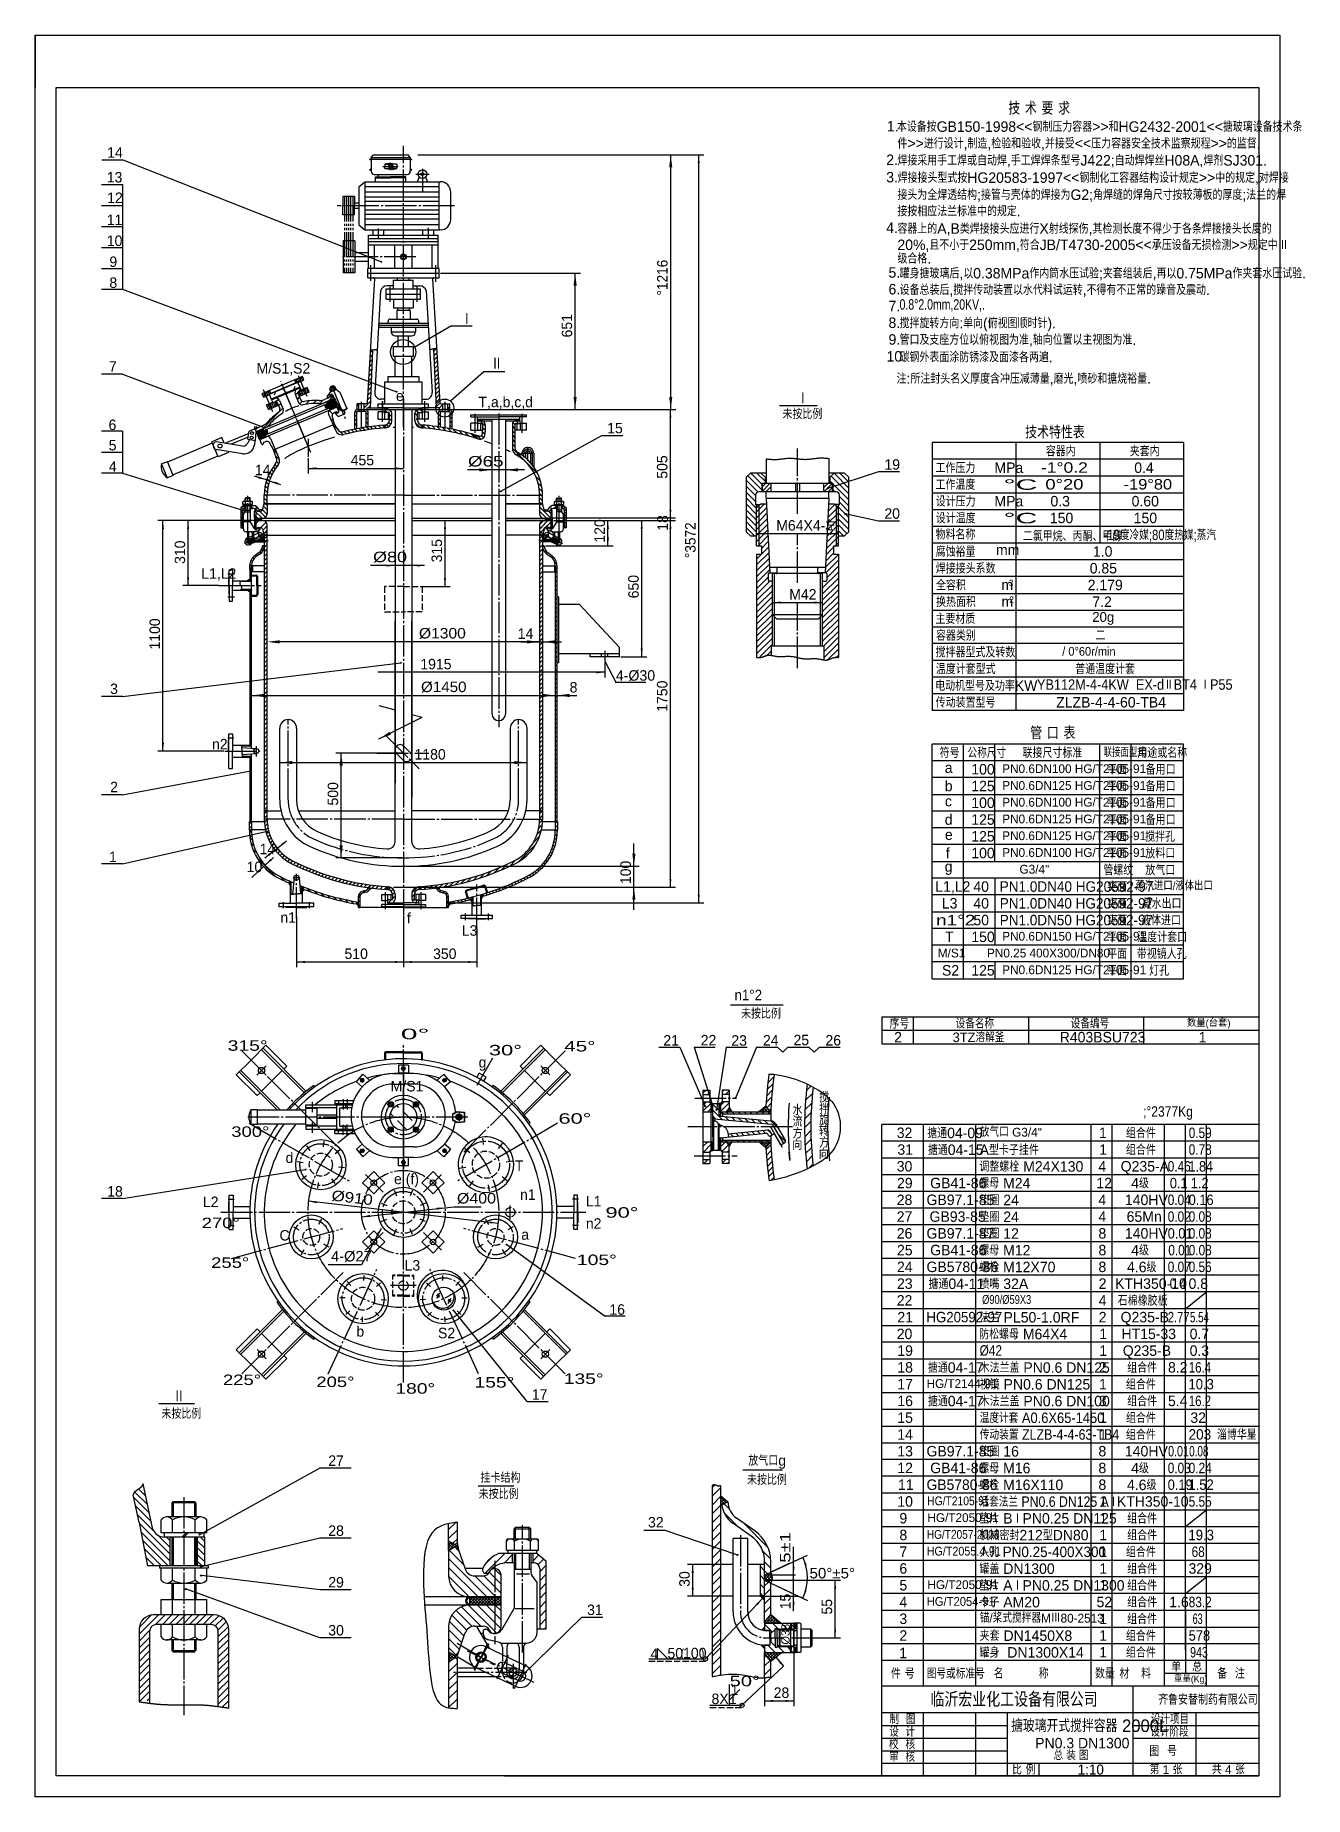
# Model space of a CAD drawing. Extents: x -6659 to 113, y -215 to 683.
# Drawn here: x -807 to -201, y -215 to 626 of the extents above; entities that cross this region are included whole.
import ezdxf

# ---------------------------------------------------------------- set-up
doc = ezdxf.new("R2010")
doc.units = 0
for name, pattern in [('BORDER', [17, 12, -1, 1, -1, 1, -1]), ('DASHDOT', [18, 15, -1, 1, -1]), ('DASHED', [4, 3, -1])]:
    doc.linetypes.add(name, pattern=pattern)
doc.layers.get('0').update_dxf_attribs({"color": 8, "linetype": 'CONTINUOUS'})
for name, color, linetype in [('1', 8, 'CONTINUOUS'), ('11', 1, 'CONTINUOUS'), ('2', 94, 'DASHDOT'), ('3', 2, 'DASHED'), ('6', 1, 'BORDER'), ('85', 7, 'CONTINUOUS')]:
    doc.layers.add(name, color=color, linetype=linetype)
doc.styles.get("Standard").update_dxf_attribs({"font": 'cadt_en', "bigfont": 'cadt_hz'})
doc.styles.add('STYLE1', font='cadt_en.shx', dxfattribs={"bigfont": 'cadt_hz.shx'})
doc.styles.add('STYLE10', font='cadt_en.shx', dxfattribs={"width": 1.560826, "bigfont": 'cadt_hz.shx'})
doc.styles.add('STYLE11', font='cadt_en.shx', dxfattribs={"width": 1.560826, "bigfont": 'cadt_hz.shx'})
doc.styles.add('STYLE12', font='cadt_en.shx', dxfattribs={"width": 1.316448, "bigfont": 'cadt_hz.shx'})
doc.styles.add('STYLE13', font='cadt_en.shx', dxfattribs={"width": 2.145643, "bigfont": 'cadt_hz.shx'})
doc.styles.add('STYLE14', font='cadt_en.shx', dxfattribs={"width": 1.316448, "bigfont": 'cadt_hz.shx'})
doc.styles.add('STYLE15', font='cadt_en.shx', dxfattribs={"width": 1.205086, "bigfont": 'cadt_hz.shx'})
doc.styles.add('STYLE16', font='cadt_en.shx', dxfattribs={"width": 1.115263, "bigfont": 'cadt_hz.shx'})
doc.styles.add('STYLE17', font='cadt_en.shx', dxfattribs={"width": 1.439846, "bigfont": 'cadt_hz.shx'})
doc.styles.add('STYLE18', font='cadt_en.shx', dxfattribs={"width": 0.974868, "bigfont": 'cadt_hz.shx'})
doc.styles.add('STYLE19', font='cadt_en.shx', dxfattribs={"width": 1.319444, "bigfont": 'cadt_hz.shx'})
doc.styles.add('STYLE20', font='cadt_en.shx', dxfattribs={"width": 1.076207, "bigfont": 'cadt_hz.shx'})
doc.styles.add('STYLE21', font='cadt_en.shx', dxfattribs={"width": 0.790655, "bigfont": 'cadt_hz.shx'})
doc.styles.add('STYLE22', font='cadt_en.shx', dxfattribs={"width": 1.283849, "bigfont": 'cadt_hz.shx'})
doc.styles.add('STYLE23', font='cadt_en.shx', dxfattribs={"width": 0.84464, "bigfont": 'cadt_hz.shx'})
doc.styles.add('STYLE24', font='cadt_en.shx', dxfattribs={"width": 0.94961, "bigfont": 'cadt_hz.shx'})
doc.styles.add('STYLE25', font='cadt_en.shx', dxfattribs={"width": 1.007862, "bigfont": 'cadt_hz.shx'})
doc.styles.add('STYLE26', font='cadt_en.shx', dxfattribs={"width": 0.972087, "bigfont": 'cadt_hz.shx'})
doc.styles.add('STYLE27', font='cadt_en.shx', dxfattribs={"width": 0.972087, "bigfont": 'cadt_hz.shx'})
doc.styles.add('STYLE28', font='cadt_en.shx', dxfattribs={"width": 1.341688, "bigfont": 'cadt_hz.shx'})
doc.styles.add('STYLE29', font='cadt_en.shx', dxfattribs={"width": 1.081351, "bigfont": 'cadt_hz.shx'})
doc.styles.add('STYLE3', font='cadt_en.shx', dxfattribs={"width": 1.560826, "bigfont": 'cadt_hz.shx'})
doc.styles.add('STYLE30', font='cadt_en.shx', dxfattribs={"width": 1.37398, "bigfont": 'cadt_hz.shx'})
doc.styles.add('STYLE31', font='cadt_en.shx', dxfattribs={"width": 1.474113, "bigfont": 'cadt_hz.shx'})
doc.styles.add('STYLE32', font='cadt_en.shx', dxfattribs={"width": 1.380195, "bigfont": 'cadt_hz.shx'})
doc.styles.add('STYLE33', font='cadt_en.shx', dxfattribs={"width": 1.316448, "bigfont": 'cadt_hz.shx'})
doc.styles.add('STYLE34', font='cadt_en.shx', dxfattribs={"width": 1.316448, "bigfont": 'cadt_hz.shx'})
doc.styles.add('STYLE35', font='cadt_en.shx', dxfattribs={"width": 2.161005, "bigfont": 'cadt_hz.shx'})
doc.styles.add('STYLE36', font='cadt_en.shx', dxfattribs={"width": 2.161005, "bigfont": 'cadt_hz.shx'})
doc.styles.add('STYLE37', font='cadt_en.shx', dxfattribs={"width": 1.355337, "bigfont": 'cadt_hz.shx'})
doc.styles.add('STYLE38', font='cadt_en.shx', dxfattribs={"width": 1.248089, "bigfont": 'cadt_hz.shx'})
doc.styles.add('STYLE39', font='cadt_en.shx', dxfattribs={"width": 1.168867, "bigfont": 'cadt_hz.shx'})
doc.styles.add('STYLE4', font='cadt_en.shx', dxfattribs={"width": 1.37398, "bigfont": 'cadt_hz.shx'})
doc.styles.add('STYLE40', font='cadt_en.shx', dxfattribs={"width": 1.315585, "bigfont": 'cadt_hz.shx'})
doc.styles.add('STYLE41', font='cadt_en.shx', dxfattribs={"width": 0.750162, "bigfont": 'cadt_hz.shx'})
doc.styles.add('STYLE42', font='cadt_en.shx', dxfattribs={"width": 0.862849, "bigfont": 'cadt_hz.shx'})
doc.styles.add('STYLE43', font='cadt_en.shx', dxfattribs={"width": 0.934445, "bigfont": 'cadt_hz.shx'})
doc.styles.add('STYLE5', font='cadt_en.shx', dxfattribs={"width": 1.316448, "bigfont": 'cadt_hz.shx'})
doc.styles.add('STYLE6', font='cadt_en.shx', dxfattribs={"width": 1.374136, "bigfont": 'cadt_hz.shx'})
doc.styles.add('STYLE7', font='cadt_en.shx', dxfattribs={"width": 1.137884, "bigfont": 'cadt_hz.shx'})
doc.styles.add('STYLE8', font='cadt_en.shx', dxfattribs={"width": 1.044554, "bigfont": 'cadt_hz.shx'})
doc.styles.add('STYLE9', font='cadt_en.shx', dxfattribs={"width": 1.37398, "bigfont": 'cadt_hz.shx'})
doc.dimstyles.get("Standard").update_dxf_attribs({"dimtxt": 3.5, "dimasz": 4, "dimexe": 2, "dimexo": 0, "dimgap": 1, "dimtad": 1, "dimtoh": 1, "dimdec": 4, "dimzin": 0, "dimtxsty": 'STANDARD', "dimcen": 0, "dimazin": 3, "dimtfac": 1, "dimtdec": 4, "dimtmove": 0, "dimatfit": 3, "dimtolj": 1, "dimtzin": 0})

msp = doc.modelspace()

# ---------------------------------------------------------------- texts
at = {"style": 'STYLE1'}
for s, height, p in [('1.', 5, (-400.9071, 580.31458)), ('本设备按GB150-1998<<钢制压力容器>>和HG2432-2001<<搪玻璃设备技术条', 5, (-396.11161, 580.14008)), ('件>>进行设计,制造,检验和验收,并接受<<压力容器安全技术监察规程>>的监督.', 5, (-395.82561, 572.16208)), ('2.', 5, (-401.18053, 564.31458)), ('焊接采用手工焊或自动焊,手工焊焊条型号J422;自动焊焊丝H08A,焊剂SJ301.', 5, (-395.84861, 564.04808)), ('3.', 5, (-401.18053, 555.99438)), ('焊接接头型式按HG20583-1997<<钢制化工容器结构设计规定>>中的规定,对焊接', 5, (-395.73761, 555.78688)), ('接头为全焊透结构;接管与壳体的焊接为G2;角焊缝的焊角尺寸按较薄板的厚度;法兰的焊', 5, (-395.85061, 547.64388)), ('接按相应法兰标准中的规定.', 5, (-395.85061, 539.80588)), ('4.', 5, (-401.18053, 531.86712)), ('容器上的A,B类焊接接头应进行X射线探伤,其检测长度不得少于各条焊接接头长度的', 5, (-395.85061, 531.47962)), ('级合格.', 5, (-395.84261, 517.20962)), ('20%,且不小于250mm,符合JB/T4730-2005<<承压设备无损检测>>规定中Ⅲ', 5, (-395.84261, 523.70962)), ('5.', 5, (-400.09281, 510.49004)), ('罐身搪玻璃后,以0.38MPa作内筒水压试验;夹套组装后,再以0.75MPa作夹套水压试验.', 5, (-394.77089, 510.14454)), ('6.', 5, (-400.09281, 502.51304)), ('设备总装后,搅拌传动装置以水代料试运转,不得有不正常的躁音及震动.', 5, (-394.79389, 502.26454)), ('7.', 5, (-400.09281, 494.51304)), ('8.', 5, (-400.09281, 486.51304)), ('搅拌旋转方向:单向(俯视图顺时针).', 5, (-394.84689, 486.36154)), ('9.', 5, (-400.09281, 478.51304)), ('管口及支座方位以俯视图为准,轴向位置以主视图为准.', 5, (-394.83589, 478.44954)), ('10.', 5, (-401.06589, 470.44257)), ('碳钢外表面涂防锈漆及面漆各两遍.', 5, (-394.83589, 470.14454)), ('7', 5, (-772.18371, 465.57107)), ('M/S1,S2', 5, (-701.74423, 464.72087)), ('注:所注封头名义厚度含冲压减薄量,磨光,喷砂和搪烧裕量.', 5, (-396.25648, 459.88118)), ('e', 5, (-635.2038, 451.61478)), ('T,a,b,c,d', 5, (-595.80688, 448.67525)), ('6', 5, (-772.35273, 437.78487)), ('5', 5, (-772.27973, 428.03687)), ('容器内', 5, (-325.06101, 425.23831)), ('夹套内', 5, (-284.98777, 425.21878)), ('4', 5, (-772.20673, 417.85287)), ('14', 5, (-702.53581, 416.19247)), ('工作压力', 5, (-377.65633, 417.23831)), ('MPa', 5, (-349.55013, 417.30565)), ('工作温度', 5, (-377.65633, 409.23831)), ('设计压力', 5, (-377.53914, 401.21878)), ('MPa', 5, (-349.55013, 401.30565)), ('设计温度', 5, (-377.53914, 393.23831)), ('物料名称', 5, (-377.62658, 385.45781)), ('腐蚀裕量', 5, (-377.59773, 377.21878)), ('mm', 5, (-348.79712, 378.0869)), ('1.0', 5, (-302.52413, 377.30565)), ('L1,L2', 5, (-728.10388, 366.76825)), ('焊接接头系数', 5, (-377.53914, 369.23831)), ('0.85', 5, (-304.06274, 369.30565)), ('全容积', 5, (-377.42195, 361.23831)), ('m', 5, (-346.20629, 361.3899)), ('3', 3, (-342.68518, 363.26715)), ('2.179', 5, (-305.02031, 361.30565)), ('换热面积', 5, (-377.42195, 353.23831)), ('m', 5, (-346.20629, 353.3899)), ('2', 3, (-342.46418, 355.31615)), ('7.2', 5, (-302.79757, 353.30565)), ('主要材质', 5, (-377.68562, 345.19924)), ('20g', 4.715789, (-302.87425, 346.18474)), ('容器类别', 5, (-377.42195, 337.23831)), ('二', 5, (-301.33582, 337.2969)), ('搅拌器型式及转数', 5, (-377.59773, 329.23831)), ('温度计套型式', 5, (-377.50984, 321.23831)), ('普通温度计套', 5, (-310.9784, 321.23831)), ('3', 5, (-771.60573, 311.74861)), ('电动机型号及功率KW', 5, (-377.80281, 313.23831)), ('传动装置型号', 5, (-377.53914, 305.25784)), ('ZLZB-4-4-60-TB4', 5, (-320.06467, 305.30565)), ('n2', 5, (-722.97712, 285.31093)), ('符号', 5, (-375.70574, 281.23477)), ('联接尺寸标准', 5, (-336.09559, 281.23477)), ('用途或名称', 5, (-281.31551, 281.2543)), ('a', 5, (-373.24572, 274.1029)), ('100', 5, (-360.571, 273.32165)), ('PN0.6DN100 HG/T2105-91', 4.2, (-345.83124, 273.98455)), ('平面', 5, (-295.70574, 273.23477)), ('备用口', 5, (-277.35594, 273.2543)), ('2', 5, (-771.60573, 264.84205)), ('b', 5, (-373.24572, 265.32165)), ('125', 5, (-360.571, 265.32165)), ('PN0.6DN125 HG/T2105-91', 4.2, (-345.83124, 265.98455)), ('平面', 5, (-295.70574, 265.23477)), ('备用口', 5, (-277.35594, 265.2543)), ('c', 5, (-373.17737, 258.1029)), ('100', 5, (-360.571, 257.32165)), ('PN0.6DN100 HG/T2105-91', 4.2, (-345.83124, 257.98455)), ('平面', 5, (-295.70574, 257.23477)), ('备用口', 5, (-277.35594, 257.2543)), ('d', 5, (-373.24572, 249.32165)), ('125', 5, (-360.571, 249.32165)), ('PN0.6DN125 HG/T2105-91', 4.2, (-345.83124, 249.98455)), ('平面', 5, (-295.70574, 249.23477)), ('备用口', 5, (-277.35594, 249.2543)), ('e', 5, (-373.17737, 242.1029)), ('125', 5, (-360.571, 241.32165)), ('PN0.6DN125 HG/T2105-91', 4.2, (-345.83124, 241.98455)), ('平面', 5, (-295.70574, 241.23477)), ('搅拌孔', 5, (-277.61961, 241.21524)), ('1', 5, (-772.15073, 231.51987)), ('14', 5, (-700.24333, 235.24048)), ('f', 5, (-372.76721, 233.32165)), ('100', 5, (-360.571, 233.32165)), ('PN0.6DN100 HG/T2105-91', 4.2, (-345.83124, 233.98455)), ('平面', 5, (-295.70574, 233.23477)), ('放料口', 5, (-277.51707, 233.23477)), ('10', 5, (-706.46233, 226.72348)), ('g', 5, (-373.24572, 226.88415)), ('G3/4"', 4.2, (-337.57089, 225.98455)), ('管螺纹', 5, (-297.51707, 225.23477)), ('放气口', 5, (-277.50242, 225.23477)), ('L1,L2', 5, (-377.75956, 217.32165)), ('40', 5, (-359.57926, 217.32165)), ('突面', 5, (-295.69109, 217.21524)), ('L3', 5, (-374.64762, 209.32165)), ('40', 5, (-359.57926, 209.32165)), ('突面', 5, (-295.69109, 209.21524)), ('凝水出口', 5, (-279.25516, 209.2543)), ('n1', 5, (-690.38288, 202.57525)), ('f', 5, (-629.95682, 202.29262)), ('50', 5, (-359.57926, 201.32165)), ('突面', 5, (-295.69109, 201.21524)), ('液体进口', 5, (-279.54812, 201.23477)), ('L3', 5, (-603.74888, 196.34055)), ('T', 5, (-373.04065, 193.32165)), ('150', 5, (-360.571, 193.32165)), ('PN0.6DN150 HG/T2105-91', 4.2, (-345.83124, 193.98455)), ('平面', 5, (-295.70574, 193.23477)), ('温度计套口', 5, (-281.3448, 193.2543)), ('M/S1', 4.2, (-376.56685, 185.98455)), ('PN0.25 400X300/DN80', 4.2, (-353.09179, 185.98455)), ('平面', 5, (-295.70574, 185.23477)), ('带视镜人孔', 5, (-281.54988, 185.2543)), ('S2', 5, (-374.57926, 177.32165)), ('125', 5, (-360.571, 177.32165)), ('PN0.6DN125 HG/T2105-91', 4.2, (-345.83124, 177.98455)), ('平面', 5, (-295.70574, 177.23477)), ('灯孔', 5, (-275.70574, 177.23477)), ('序号', 4.696774, (-399.57533, 151.99746)), ('设备名称', 4.585827, (-368.06766, 152.07283)), ('设备编号', 4.585827, (-313.13484, 152.07283)), ('数量(台套)', 3.4125, (-257.64063, 152.93512)), ('2', 5, (-397.39776, 145.4273)), ('3TZ溶解釜', 4.585827, (-369.49285, 145.55491)), ('R403BSU723', 5, (-318.38384, 145.4273)), ('1', 5, (-252.06718, 145.4273)), ('g', 5, (-595.73579, 133.41971)), ('M/S1', 5, (-637.71086, 122.00817)), ('32', 5, (-396.16294, 99.76351)), ('1', 5, (-299.62433, 99.76351)), ('d', 5, (-687.87988, 87.87398)), ('31', 5, (-395.85533, 91.76351)), ('T', 5, (-578.4188, 84.03877)), ('30', 5, (-396.16294, 83.76351)), ('4', 5, (-299.89776, 83.76351)), ('18', 5, (-772.99833, 71.79938)), ('e (f)', 5, (-636.08988, 77.73598)), ('29', 5, (-396.04866, 75.76351)), ('12', 5, (-300.88951, 75.76351)), ('L2', 5, (-727.30168, 66.81188)), ('n1', 5, (-575.96802, 70.25605)), ('L1', 5, (-544.54888, 67.10698)), ('28', 5, (-396.16294, 67.76351)), ('4', 5, (-299.89776, 67.76351)), ('n2', 5, (-544.54888, 56.47898)), ('27', 5, (-396.16294, 59.76351)), ('4', 5, (-299.89776, 59.76351)), ('C', 5, (-690.75988, 50.82098)), ('a', 5, (-575.37888, 51.20498)), ('26', 5, (-396.16294, 51.76351)), ('25', 5, (-396.04866, 43.76351)), ('L3', 5, (-631.08202, 36.48141)), ('24', 5, (-396.04866, 35.76351)), ('23', 5, (-396.04866, 27.76351)), ('16', 5, (-533.31631, 15.38494)), ('22', 5, (-396.16294, 19.76351)), ('21', 5, (-395.85533, 11.76351)), ('b', 5, (-654.09088, 4.93698)), ('S2', 5, (-615.11888, 4.16898)), ('20', 5, (-396.16294, 3.76351)), ('防松螺母 M64X4', 5, (-356.8279, 3.67664)), ('1', 5, (-299.4529, 3.76351)), ('HT15-33', 5, (-288.89137, 3.76351)), ('0.7', 5, (-256.36696, 3.76351)), ('19', 5, (-395.88951, -4.23649)), ('1', 5, (-299.4529, -4.23649)), ('Q235-B', 5, (-288.27614, -4.23649)), ('0.3', 5, (-256.36696, -4.23649)), ('18', 5, (-395.88951, -12.23649)), ('搪通04-17', 5, (-381.30574, -12.32336)), ('木法兰盖 PN0.6 DN125', 5, (-356.59352, -12.32336)), ('2', 5, (-299.72634, -12.23649)), ('组合件', 5, (-286.17653, -12.32336)), ('8.2', 5, (-266.70982, -12.23649)), ('17', 5, (-395.88951, -20.23649)), ('17', 5, (-570.29837, -25.14263)), ('16', 5, (-395.88951, -28.23649)), ('搪通04-17', 5, (-381.30574, -28.32336)), ('木法兰盖 PN0.6 DN100', 5, (-356.59352, -28.32336)), ('3', 5, (-299.72634, -28.23649)), ('组合件', 5, (-286.17653, -28.32336)), ('5.4', 5, (-266.70982, -28.23649)), ('未按比例', 5, (-747.12276, -34.27985)), ('15', 5, (-395.88951, -36.23649)), ('14', 5, (-395.88951, -44.23649)), ('13', 5, (-395.88951, -52.23649)), ('27', 5, (-667.49094, -56.74841)), ('12', 5, (-395.88951, -60.23649)), ('未按比例', 5, (-595.70022, -72.62686)), ('未按比例', 5, (-467.59783, -65.83098)), ('11', 5, (-395.58189, -68.23649)), ('10', 5, (-395.88951, -76.23649)), ('9', 5, (-394.89776, -84.23649)), ('28', 5, (-667.49094, -90.19908)), ('8', 5, (-394.89776, -92.23649)), ('7', 5, (-394.89776, -100.23649)), ('6', 5, (-394.89776, -108.23649)), ('29', 5, (-667.49094, -114.81083)), ('5', 5, (-394.89776, -116.23649)), ('4', 5, (-394.89776, -124.23649)), ('30', 5, (-667.49094, -137.7426)), ('3', 5, (-394.89776, -132.23649)), ('2', 5, (-394.89776, -140.23649)), ('1', 5, (-395.03381, -148.59799)), ('单', 4.23307, (-265.13415, -154.90966)), ('总', 4.23307, (-255.14655, -154.90966)), ('件 号', 5, (-398.96476, -158.32336)), ('名         称', 5, (-349.89673, -158.30383)), ('材   料', 5, (-289.85937, -158.32336)), ('重量(Kg)', 3.101538, (-263.85789, -160.06016)), ('备  注', 5, (-243.22798, -158.30383)), ('制  图', 4.335484, (-399.63144, -179.97923)), ('设计项目', 4.335484, (-274.88758, -179.97923)), ('设  计', 4.335484, (-399.77116, -185.97923)), ('设计阶段', 4.335484, (-275.0781, -185.97923)), ('校  核', 4.406557, (-399.88992, -192.01604)), ('审  核', 4.335484, (-399.79656, -197.97923)), ('PN0.3 DN1300', 5, (-330.09004, -191.6084)), ('总 装 图', 4, (-321.35804, -197.1484)), ('图  号', 5, (-275.62544, -195.36243)), ('比 例', 4.665695, (-341.08716, -204.12793)), ('1:10', 4.8, (-309.7933, -204.13639)), ('第 1 张', 4.233071, (-275.47422, -203.90966)), ('共 4 张', 4.266667, (-245.78593, -203.91026))]:
    msp.add_text(s, height=height, dxfattribs=at).set_placement(p)
for s, height, width, p in [('15', 5, 1.003, (-534.39701, 436.21476)), ('YB112M-4-4KW  EX-dⅡBT4 ⅠP55', 5, 0.907235, (-329.23524, 313.76446)), ('公称尺寸', 5, 0.770655, (-362.38638, 281.2543)), ('联接面型式', 4, 0.768839, (-297.36038, 281.76827)), ('PN1.0DN40 HG20592-97', 5, 0.966984, (-347.02165, 217.32165)), ('蒸汽进口/液体出口', 4, 0.860115, (-282.3657, 218.07215)), ('PN1.0DN40 HG20592-97', 5, 0.965293, (-347.01705, 209.32165)), ('PN1.0DN50 HG20592-97', 5, 0.965293, (-347.01705, 201.32165)), ('放气口 G3/4"', 4.2, 1.003, (-356.55661, 100.42641)), ('组合件', 5, 1.003, (-286.79428, 99.67664)), ('0.59', 5, 0.842705, (-256.8193, 99.76351)), ('调整螺栓 M24X130', 5, 1.003, (-356.74115, 83.69617)), ('Q235-A', 5, 1.003, (-289.29577, 83.76351)), ('0.46', 5, 0.842694, (-266.81932, 83.76351)), ('1.84', 5, 0.897435, (-256.899, 83.76351)), ('GB41-86', 5, 1.003, (-380.22192, 75.76351)), ('螺母 M24', 5, 1.003, (-356.79992, 75.69617)), ('4级', 5, 1.003, (-284.2926, 75.68101)), ('0.1', 5, 0.916463, (-265.85035, 75.76351)), ('1.2', 5, 0.924511, (-255.9076, 75.76351)), ('GB97.1-85', 5, 1.00232, (-381.97492, 67.76351)), ('垫圈 24', 5, 1.003, (-356.71177, 67.67664)), ('140HV', 5, 1.003, (-287.27258, 67.76351)), ('0.04', 5, 0.842694, (-266.81932, 67.76351)), ('0.16', 5, 0.916463, (-256.85825, 67.76351)), ('GB93-85', 5, 1.003, (-380.53046, 59.76351)), ('垫圈 24', 5, 1.003, (-356.71177, 59.67664)), ('65Mn', 5, 1.003, (-286.44928, 59.76351)), ('0.02', 5, 0.842694, (-266.81932, 59.76351)), ('0.08', 5, 0.842694, (-256.81932, 59.76351)), ('0.01', 5, 0.912204, (-266.85467, 51.76351)), ('0.08', 5, 0.84155, (-256.81802, 51.76351)), ('16.4', 5, 0.817431, (-256.79384, -12.23649)), ('16.2', 5, 0.817431, (-256.79384, -28.23649)), ('放气口g', 5, 1.003, (-467.00564, -56.67)), ('32', 5, 1.003, (-514.89647, -86.16103)), ('HG/T2054-91', 4.2, 0.953135, (-381.86581, -123.57359)), ('罐身  DN1300X14', 5, 1.003, (-356.68238, -148.30383)), ('夹套 DN1450X8', 5, 1.003, (-356.62361, -140.32336)), ('1', 5, 1.003, (-299.50828, -140.23649)), ('组合件', 5, 1.003, (-286.79428, -140.32336)), ('组合件', 5, 1.003, (-286.79428, -148.32336)), ('578', 5, 0.918899, (-256.8487, -140.23649)), ('4', 5, 1.003, (-513.74271, -148.99955)), ('50', 5, 1.003, (-505.60874, -148.72151)), ('(', 4, 1.003, (-499.39342, -148.11017)), ('100', 5, 1.003, (-498.17074, -148.61962)), (')', 4, 1.003, (-489.71383, -148.11017)), ('1', 5, 1.003, (-299.50828, -148.23649)), ('943', 5, 0.757514, (-256.14563, -148.23649)), ('图号或标准号', 5, 0.973683, (-381.87555, -158.3429)), ('数量', 5, 0.857889, (-301.54106, -158.30383)), ('8X1', 5, 1.003, (-484.56518, -170.47799)), ('1', 5, 1.003, (-475.44234, -166.16502))]:
    msp.add_text(s, height=height, dxfattribs=dict(at, width=width)).set_placement(p)
for s, p in [('18', (-505.39273, 389.69214)), ('30', (-494.99158, -114.50328))]:
    msp.add_text(s, height=5, rotation=90, dxfattribs=at).set_placement(p)
at = {"attachment_point": 7}
for s, insert, char_height, style in [('0.8%%d2.0mm,20KV,.', (-394.83589, 494.30754), 5, 'STYLE41'), ('%%dC', (-345.23122, 409.17107), 5, 'STYLE35'), ('%%dC', (-345.23122, 393.17107), 5, 'STYLE36'), ('/ 0%%d60r/min', (-317.16993, 329.96855), 4.2, 'STYLE43'), ('n1%%d2', (-377.36255, 201.32165), 5, 'STYLE37'), ('0%%d', (-632.88802, 146.88141), 5, 'STYLE13'), ('315%%d', (-715.51875, 141.34996), 5, 'STYLE32'), ('30%%d', (-590.83002, 139.15441), 5, 'STYLE3'), ('45%%d', (-554.88216, 141.01231), 5, 'STYLE31'), ('60%%d', (-557.64802, 106.52541), 5, 'STYLE10'), (';%%d2377Kg', (-278.6126, 108.42712), 5, 'STYLE42'), ('300%%d', (-713.80302, 100.24465), 5, 'STYLE34'), ('270%%d', (-727.91978, 56.67365), 5, 'STYLE14'), ('90%%d', (-535.21002, 61.65141), 5, 'STYLE11'), ('255%%d', (-723.39778, 37.69665), 5, 'STYLE12'), ('105%%d', (-548.79502, 39.04541), 5, 'STYLE9'), ('%%c42', (-356.62282, -4.32336), 5, 'STYLE23'), ('225%%d', (-717.7567, -18.23474), 5, 'STYLE33'), ('205%%d', (-673.19702, -19.18459), 5, 'STYLE5'), ('155%%d', (-597.69002, -19.43659), 5, 'STYLE4'), ('135%%d', (-555.10055, -17.72095), 5, 'STYLE30'), ('180%%d', (-635.46688, -22.37102), 5, 'STYLE6'), ('50%%d', (-475.95605, -162.05527), 5, 'STYLE17')]:
    msp.add_mtext(s, dxfattribs=dict(at, insert=insert, char_height=char_height, style=style))
at = {"insert": (-447.13123, -142.07555), "char_height": 4, "attachment_point": 7, "rotation": 90, "style": 'STYLE18'}
msp.add_mtext('%%c38', dxfattribs=at)
at = {"layer": '1', "style": 'STYLE1'}
for s, height, p in [('技 术 要 求', 6, (-342.93075, 588.35395)), ('Ⅰ', 6, (-604.24486, 487.8157)), ('Ⅱ', 6, (-589.9333, 466.48005)), ('技术特性表', 6, (-334.89663, 433.72028)), ('管 口 表', 6, (-332.45216, 290.11642)), ('Ⅱ', 6, (-741.60288, -26.59354)), ('临沂宏业化工设备有限公司', 7, (-380.04958, -171.83177))]:
    msp.add_text(s, height=height, dxfattribs=at).set_placement(p)
at = {"layer": '1', "style": 'STYLE1', "width": 0.989641}
msp.add_text('搪玻璃开式搅拌容器 2000L', height=6, dxfattribs=at).set_placement((-341.62291, -183.8178))

# ---------------------------------------------------------------- blocks, each defined once
blk = doc.blocks.new('*D0')
for p, q in [((-651.52, 62.15), (-607.5, 66.9)), ((-607.5, 66.9), (-594.46, 66.9))]:
    blk.add_line(p, q)
for points in [[(-651.52, 62.15), (-647.6, 63.08), (-647.49, 62.09)], [(-611.75, 66.44), (-615.68, 65.51), (-615.78, 66.51)]]:
    blk.add_solid(points)
at = {"insert": (-606.07, 68.32), "char_height": 5, "attachment_point": 7, "style": 'STYLE7'}
blk.add_mtext('%%c400', dxfattribs=at)
blk = doc.blocks.new('*U2')
at = {"layer": '1'}
for p, q in [((-624.04, 448.22), (-623.85, 448.41)), ((-624.04, 447.93), (-623.57, 448.41)), ((-624.04, 447.65), (-623.28, 448.41)), ((-624.04, 448.15), (-623.5, 447.61)), ((-624.04, 447.87), (-623.78, 447.61, 1)), ((-624.02, 448.41), (-623.22, 447.61)), ((-623.8, 447.61), (-623, 448.41)), ((-623.73, 448.41), (-622.93, 447.61)), ((-623.52, 447.61), (-622.74, 448.39)), ((-623.45, 448.41), (-622.74, 447.7)), ((-623.24, 447.61), (-622.74, 448.11)), ((-623.17, 448.41), (-622.74, 447.98)), ((-622.95, 447.61), (-622.74, 447.82)), ((-622.89, 448.41), (-622.74, 448.26))]:
    blk.add_line(p, q, dxfattribs=at)
blk = doc.blocks.new('*U3')
at = {"layer": '1'}
for p, q in [((-565.24, 382.85), (-565.24, 382.86)), ((-565.24, 382.84), (-564.81, 382.41)), ((-565.24, 382.57), (-565.06, 382.75)), ((-565.24, 382.29), (-564.88, 382.65)), ((-565.24, 382.56), (-564.99, 382.31)), ((-565.24, 382.28), (-565.17, 382.21, 1)), ((-564.86, 382.38), (-564.7, 382.55))]:
    blk.add_line(p, q, dxfattribs=at)
blk = doc.blocks.new('*U4')
at = {"layer": '1'}
for p, q in [((-566.64, 402.95), (-566.5, 403.09)), ((-566.64, 402.67), (-566.32, 402.99)), ((-566.64, 402.91), (-566.09, 402.37)), ((-566.64, 402.38), (-566.14, 402.88)), ((-566.64, 402.1), (-565.96, 402.78)), ((-566.64, 402.63), (-566.27, 402.26)), ((-566.64, 402.35), (-566.45, 402.16)), ((-566.64, 402.06), (-566.63, 402.05, 1)), ((-566.58, 403.14), (-565.91, 402.47)), ((-566.09, 402.37), (-565.78, 402.68)), ((-565.91, 402.75), (-565.73, 402.57)), ((-565.6, 402.57), (-565.42, 402.75)), ((-565.55, 402.68), (-565.24, 402.37)), ((-565.42, 402.47), (-565.24, 402.65)), ((-565.38, 402.78), (-565.24, 402.64)), ((-565.24, 402.37), (-565.18, 402.42))]:
    blk.add_line(p, q, dxfattribs=at)
blk = doc.blocks.new('*U5')
at = {"layer": '1'}
for p, q in [((-566.64, 387.96), (-566.5, 388.09)), ((-566.64, 387.68), (-566.33, 387.99)), ((-566.64, 387.92), (-566.09, 387.37)), ((-566.64, 387.39), (-566.15, 387.89)), ((-566.64, 387.11), (-565.97, 387.78)), ((-566.64, 387.64), (-566.27, 387.27)), ((-566.44, 387.16), (-566.64, 387.36)), ((-566.62, 387.06), (-566.64, 387.07, 1)), ((-566.56, 388.13), (-565.91, 387.47)), ((-566.11, 387.35), (-565.79, 387.68)), ((-565.89, 387.74), (-565.73, 387.58)), ((-565.61, 387.58), (-565.44, 387.74)), ((-565.24, 387.37), (-565.55, 387.68)), ((-565.43, 387.47), (-565.22, 387.68)), ((-565.37, 387.78), (-565.23, 387.64)), ((-565.25, 387.37), (-565.24, 387.38)), ((-565.19, 387.89), (-565.17, 387.86))]:
    blk.add_line(p, q, dxfattribs=at)
blk = doc.blocks.new('*U6')
at = {"layer": '1'}
for p, q in [((-563.92, 395.49), (-563.7, 395.71)), ((-563.92, 395.2), (-563.41, 395.71)), ((-563.92, 394.92), (-563.13, 395.71)), ((-563.92, 394.64), (-562.85, 395.71)), ((-563.92, 395.67), (-562.76, 394.51)), ((-563.92, 395.38), (-563.05, 394.51)), ((-563.76, 394.51), (-562.56, 395.71)), ((-563.68, 395.71), (-562.48, 394.51)), ((-563.48, 394.51), (-562.28, 395.71)), ((-562.2, 394.51), (-563.4, 395.71)), ((-563.2, 394.51), (-562, 395.71)), ((-561.91, 394.51), (-563.11, 395.71)), ((-562.92, 394.51), (-561.72, 395.71)), ((-561.63, 394.51), (-562.83, 395.71)), ((-562.63, 394.51), (-561.43, 395.71)), ((-562.55, 395.71), (-561.35, 394.51)), ((-562.35, 394.51), (-561.15, 395.71)), ((-562.27, 395.71), (-561.07, 394.51)), ((-562.07, 394.51), (-560.87, 395.71)), ((-560.78, 394.51), (-561.98, 395.71)), ((-561.78, 394.51), (-560.64, 395.66)), ((-560.64, 394.65), (-561.7, 395.71)), ((-561.5, 394.51), (-560.64, 395.37)), ((-560.64, 394.93), (-561.42, 395.71)), ((-561.13, 395.71), (-560.64, 395.21)), ((-560.85, 395.71), (-560.64, 395.5)), ((-563.33, 394.51), (-563.92, 395.1)), ((-563.61, 394.51), (-563.92, 394.82)), ((-563.92, 394.54), (-563.89, 394.51, 1)), ((-561.22, 394.51), (-560.64, 395.09)), ((-560.94, 394.51), (-560.64, 394.81)), ((-560.65, 394.51), (-560.64, 394.52))]:
    blk.add_line(p, q, dxfattribs=at)
blk = doc.blocks.new('*U7')
at = {"layer": '1'}
for p, q in [((-559.08, 371.48), (-558.92, 371.64)), ((-558.8, 371.32), (-559.05, 371.56, 1)), ((-558.9, 371.37), (-558.34, 371.93)), ((-558.87, 371.67), (-558.34, 371.14)), ((-558.72, 371.27), (-558.34, 371.65)), ((-558.69, 371.77), (-558.34, 371.42)), ((-558.54, 371.17), (-558.34, 371.37)), ((-558.51, 371.87), (-558.34, 371.7)), ((-558.36, 371.06), (-558.34, 371.09))]:
    blk.add_line(p, q, dxfattribs=at)
blk = doc.blocks.new('*U8')
at = {"layer": '1'}
for p, q in [((-640.39, 448.41), (-640.54, 448.26)), ((-640.11, 448.41), (-640.54, 447.98)), ((-639.83, 448.41), (-640.54, 447.7)), ((-639.76, 447.61), (-640.54, 448.39)), ((-640.04, 447.61), (-640.54, 448.11)), ((-640.32, 447.61), (-640.54, 447.82, 1)), ((-639.54, 448.41), (-640.34, 447.61)), ((-639.48, 447.61), (-640.28, 448.41)), ((-639.26, 448.41), (-640.06, 447.61)), ((-639.23, 447.65), (-639.99, 448.41)), ((-639.23, 448.15), (-639.78, 447.61)), ((-639.23, 447.93), (-639.71, 448.41)), ((-639.23, 447.87), (-639.5, 447.61)), ((-639.23, 448.22), (-639.43, 448.41))]:
    blk.add_line(p, q, dxfattribs=at)
blk = doc.blocks.new('*U9')
at = {"layer": '1'}
for p, q in [((-698.03, 402.37), (-698.09, 402.42, 1)), ((-697.9, 402.78), (-698.04, 402.64)), ((-697.86, 402.47), (-698.04, 402.65)), ((-697.72, 402.68), (-698.03, 402.37)), ((-697.68, 402.57), (-697.86, 402.75)), ((-697.36, 402.75), (-697.54, 402.57)), ((-697.19, 402.37), (-697.5, 402.68)), ((-696.69, 403.14), (-697.37, 402.47)), ((-696.64, 402.1), (-697.32, 402.78)), ((-696.64, 402.91), (-697.19, 402.37)), ((-696.64, 402.38), (-697.14, 402.88)), ((-696.64, 402.63), (-697.01, 402.26)), ((-696.64, 402.67), (-696.96, 402.99)), ((-696.64, 402.35), (-696.83, 402.16)), ((-696.64, 402.95), (-696.78, 403.09)), ((-696.64, 402.06), (-696.65, 402.05))]:
    blk.add_line(p, q, dxfattribs=at)
blk = doc.blocks.new('*U10')
at = {"layer": '1'}
for p, q in [((-698.09, 387.89), (-698.11, 387.86)), ((-697.85, 387.47), (-698.06, 387.68)), ((-697.91, 387.78), (-698.05, 387.64)), ((-698.04, 387.37), (-697.73, 387.68)), ((-698.03, 387.37), (-698.04, 387.38, 1)), ((-697.67, 387.58), (-697.83, 387.74)), ((-697.39, 387.74), (-697.55, 387.58)), ((-697.16, 387.35), (-697.49, 387.68)), ((-696.72, 388.13), (-697.37, 387.47)), ((-696.64, 387.11), (-697.31, 387.78)), ((-696.64, 387.92), (-697.19, 387.37)), ((-696.64, 387.39), (-697.13, 387.89)), ((-696.64, 387.64), (-697.01, 387.27)), ((-696.64, 387.68), (-696.95, 387.99)), ((-696.83, 387.16), (-696.64, 387.36)), ((-696.64, 387.96), (-696.77, 388.09)), ((-696.65, 387.06), (-696.64, 387.07))]:
    blk.add_line(p, q, dxfattribs=at)
blk = doc.blocks.new('*U11')
at = {"layer": '1'}
for p, q in [((-702.43, 395.71), (-702.64, 395.5)), ((-702.14, 395.71), (-702.64, 395.21)), ((-702.64, 394.93), (-701.86, 395.71)), ((-702.64, 394.65), (-701.58, 395.71)), ((-701.49, 394.51), (-702.64, 395.66)), ((-701.78, 394.51), (-702.64, 395.37)), ((-702.5, 394.51), (-701.3, 395.71)), ((-701.21, 394.51), (-702.41, 395.71)), ((-701.01, 395.71), (-702.21, 394.51)), ((-700.93, 394.51), (-702.13, 395.71)), ((-700.73, 395.71), (-701.93, 394.51)), ((-700.64, 394.51), (-701.84, 395.71)), ((-701.65, 394.51), (-700.45, 395.71)), ((-700.36, 394.51), (-701.56, 395.71)), ((-701.36, 394.51), (-700.16, 395.71)), ((-700.08, 394.51), (-701.28, 395.71)), ((-701.08, 394.51), (-699.88, 395.71)), ((-699.8, 394.51), (-701, 395.71)), ((-699.6, 395.71), (-700.8, 394.51)), ((-699.51, 394.51), (-700.71, 395.71)), ((-699.36, 395.67), (-700.52, 394.51)), ((-699.36, 394.64), (-700.43, 395.71)), ((-699.36, 395.38), (-700.23, 394.51)), ((-699.36, 394.92), (-700.15, 395.71)), ((-699.36, 395.2), (-699.86, 395.71)), ((-699.36, 395.49), (-699.58, 395.71)), ((-702.06, 394.51), (-702.64, 395.09)), ((-702.34, 394.51), (-702.64, 394.81)), ((-702.62, 394.51), (-702.64, 394.52, 1)), ((-699.95, 394.51), (-699.36, 395.1)), ((-699.67, 394.51), (-699.36, 394.82)), ((-699.36, 394.54), (-699.38, 394.51))]:
    blk.add_line(p, q, dxfattribs=at)
blk = doc.blocks.new('*U12')
at = {"layer": '1'}
for p, q in [((-704.38, 371.37), (-704.94, 371.93)), ((-704.77, 371.87), (-704.94, 371.7)), ((-704.59, 371.77), (-704.94, 371.42)), ((-704.41, 371.67), (-704.94, 371.14)), ((-704.56, 371.27), (-704.94, 371.65)), ((-704.74, 371.17), (-704.94, 371.37)), ((-704.92, 371.06), (-704.94, 371.09, 1)), ((-704.48, 371.32), (-704.23, 371.56)), ((-704.2, 371.48), (-704.36, 371.64))]:
    blk.add_line(p, q, dxfattribs=at)
blk = doc.blocks.new('*U13')
for p, q in [((-709.68, 364.67), (-709.69, 364.52)), ((-709.69, 364.52), (-709.67, 364.37)), ((-709.64, 364.83), (-709.68, 364.67)), ((-709.67, 364.37), (-709.63, 364.22)), ((-709.59, 364.98), (-709.64, 364.83)), ((-709.63, 364.22), (-709.58, 364.08)), ((-709.51, 365.14), (-709.59, 364.98)), ((-709.58, 364.08), (-709.51, 363.93)), ((-709.43, 365.29), (-709.51, 365.14)), ((-709.51, 363.93), (-709.43, 363.79)), ((-709.34, 365.43), (-709.43, 365.29)), ((-709.43, 363.79), (-709.35, 363.65)), ((-709.35, 363.65), (-709.26, 363.51)), ((-709.25, 365.55), (-709.34, 365.43)), ((-709.26, 363.51), (-709.17, 363.37)), ((-709.17, 365.67), (-709.25, 365.55)), ((-709.09, 361.73), (-709.18, 361.6)), ((-709.1, 365.76), (-709.17, 365.67, 1)), ((-709.17, 363.37), (-709.09, 363.23)), ((-709.09, 363.23), (-709.01, 363.09)), ((-709.01, 361.88), (-709.09, 361.73)), ((-709.01, 363.09), (-708.94, 362.94)), ((-708.93, 362.04), (-709.01, 361.88)), ((-708.94, 362.94), (-708.89, 362.8)), ((-708.88, 362.19), (-708.93, 362.04)), ((-708.89, 362.8), (-708.85, 362.65)), ((-708.84, 362.35), (-708.88, 362.19)), ((-708.85, 362.65), (-708.84, 362.5)), ((-708.84, 362.5), (-708.84, 362.35)), ((-709.35, 361.35), (-709.42, 361.26)), ((-709.27, 361.47), (-709.35, 361.35)), ((-709.18, 361.6), (-709.27, 361.47))]:
    blk.add_line(p, q)
blk = doc.blocks.new('*U14')
for p, q in [((-577.62, 442.88), (-577.46, 443.04, 1)), ((-577.62, 442.6), (-577.18, 443.04)), ((-577.62, 442.32), (-576.89, 443.04)), ((-577.62, 443.02), (-576.84, 442.24)), ((-577.12, 442.24), (-577.62, 442.74)), ((-577.4, 442.24), (-577.62, 442.46)), ((-577.41, 442.24), (-576.61, 443.04)), ((-576.55, 442.24), (-577.35, 443.04)), ((-577.13, 442.24), (-576.33, 443.04)), ((-577.07, 443.04), (-576.27, 442.24)), ((-576.84, 442.24), (-576.04, 443.04)), ((-576.04, 442.29), (-576.79, 443.04)), ((-576.56, 442.24), (-576.04, 442.76)), ((-576.04, 442.58), (-576.51, 443.04)), ((-576.28, 442.24), (-576.04, 442.48)), ((-576.22, 443.04), (-576.04, 442.86))]:
    blk.add_line(p, q)
blk = doc.blocks.new('*U15')
for p, q in [((-596.24, 442.29), (-595.49, 443.04)), ((-596.24, 442.58), (-595.77, 443.04)), ((-596.06, 443.04), (-596.24, 442.86)), ((-595.72, 442.24), (-596.24, 442.76)), ((-596, 442.24), (-596.24, 442.48)), ((-595.43, 442.24), (-596.23, 443.04)), ((-595.21, 443.04), (-596.01, 442.24)), ((-595.15, 442.24), (-595.95, 443.04)), ((-595.72, 442.24), (-594.92, 443.04)), ((-594.87, 442.24), (-595.67, 443.04)), ((-594.66, 443.02), (-595.44, 442.24)), ((-594.66, 442.32), (-595.39, 443.04)), ((-595.16, 442.24), (-594.66, 442.74)), ((-594.66, 442.6), (-595.1, 443.04)), ((-594.88, 442.24), (-594.66, 442.46, 1)), ((-594.66, 442.88), (-594.82, 443.04))]:
    blk.add_line(p, q)
blk = doc.blocks.new('*U16')
for p, q in [((-639.31, 446.21), (-640.54, 447.44)), ((-637.18, 446.21), (-638.54, 447.57)), ((-624.94, 444.57), (-626.14, 445.77)), ((-624.46, 446.21), (-625.46, 447.21)), ((-622.74, 446.61), (-623.74, 447.61)), ((-662.99, 438.07), (-664.73, 439.81)), ((-657, 436.33), (-658.17, 437.5)), ((-655.26, 436.7), (-656.44, 437.88)), ((-653.49, 437.05), (-654.68, 438.25)), ((-651.69, 437.38), (-652.9, 438.59)), ((-651.09, 438.9), (-649.87, 437.68)), ((-648.03, 437.96), (-649.26, 439.19)), ((-646.15, 438.21), (-647.4, 439.46)), ((-644.26, 438.43), (-645.52, 439.69)), ((-642.33, 438.62), (-643.61, 439.9)), ((-640.37, 438.78), (-641.67, 440.08)), ((-638.77, 439.31), (-639.8, 440.33)), ((-638.65, 441.31), (-637.71, 440.36)), ((-637.14, 444.04), (-638.34, 445.24)), ((-637.16, 441.94), (-638.22, 443)), ((-626.07, 443.58), (-626.14, 443.65)), ((-623.49, 438.88), (-626.03, 441.42)), ((-624.94, 442.45), (-625.48, 442.98)), ((-621.13, 438.64), (-622.66, 440.17)), ((-618.77, 438.4), (-620.34, 439.97)), ((-616.36, 438.11), (-617.97, 439.72)), ((-613.88, 437.76), (-615.54, 439.41)), ((-611.34, 437.34), (-613.05, 439.04)), ((-608.73, 436.85), (-610.49, 438.61)), ((-606.04, 436.28), (-607.86, 438.1)), ((-603.26, 435.62), (-605.15, 437.51)), ((-660.45, 435.53), (-662.1, 437.18, 1)), ((-658.73, 435.93), (-659.89, 437.09)), ((-600.38, 434.86), (-602.35, 436.83)), ((-597.38, 433.98), (-599.45, 436.05)), ((-594.72, 433.44), (-596.43, 435.16)), ((-593.33, 434.17), (-594.29, 435.13)), ((-592.65, 435.62), (-593.84, 436.8))]:
    blk.add_line(p, q)
blk = doc.blocks.new('*U17')
for p, q in [((-692.18, 426.95), (-693.35, 428.12)), ((-692.95, 421.36), (-691.95, 420.37)), ((-692.88, 425.54), (-690.85, 423.5)), ((-691.1, 421.63), (-692.16, 422.7)), ((-696.07, 411.75), (-697.22, 412.91)), ((-696.72, 414.52), (-695.61, 413.42)), ((-695.05, 414.98), (-696.12, 416.05)), ((-695.44, 417.49), (-694.4, 416.45)), ((-694.69, 418.86), (-693.66, 417.83)), ((-693.85, 420.15), (-692.85, 419.14)), ((-696.64, 403.84), (-698.04, 405.24)), ((-696.64, 405.96), (-698.03, 407.35)), ((-696.6, 408.04), (-697.9, 409.34)), ((-697.62, 411.18), (-696.4, 409.97)), ((-697.56, 402.64), (-698.04, 403.12, 1))]:
    blk.add_line(p, q)
blk = doc.blocks.new('*U18')
for p, q in [((-702.64, 397.11), (-701.24, 395.71, 1)), ((-702.63, 399.22), (-699.12, 395.71)), ((-697.41, 396.13), (-700.3, 399.01)), ((-696.65, 397.49), (-698.88, 399.72)), ((-696.64, 399.6), (-698.4, 401.36)), ((-696.64, 401.72), (-697.43, 402.5))]:
    blk.add_line(p, q)
blk = doc.blocks.new('*U19')
for p, q in [((-579.64, 439.57), (-578.44, 438.37)), ((-579.64, 437.45), (-578.44, 436.25)), ((-579.36, 441.41), (-578.44, 440.49)), ((-578.05, 442.23), (-576.67, 440.84)), ((-579.64, 435.33), (-578.44, 434.13)), ((-579.64, 433.21), (-578.44, 432.01, 1))]:
    blk.add_line(p, q)
blk = doc.blocks.new('*U20')
for p, q in [((-596.24, 441.32), (-595.76, 440.84, 1)), ((-595.04, 442.24), (-592.64, 439.85)), ((-593.84, 438.92), (-592.64, 437.72))]:
    blk.add_line(p, q)
blk = doc.blocks.new('*U21')
for p, q in [((-567.51, 416.84), (-579.64, 428.97)), ((-578.44, 429.89), (-579.59, 431.04)), ((-566.2, 413.4), (-568.56, 415.76)), ((-565.56, 410.65), (-567.39, 412.48)), ((-565.29, 408.25), (-566.85, 409.81)), ((-565.24, 406.08), (-566.65, 407.49)), ((-565.24, 403.96), (-566.64, 405.36)), ((-566.48, 403.08), (-566.64, 403.24, 1))]:
    blk.add_line(p, q)
blk = doc.blocks.new('*U22')
for p, q in [((-566.64, 401.12), (-561.23, 395.71)), ((-566.64, 399), (-563.35, 395.71, 1)), ((-565.89, 402.48), (-564.92, 401.52)), ((-562.41, 399.01), (-560.64, 397.24))]:
    blk.add_line(p, q)
blk = doc.blocks.new('*U23')
for p, q in [((-566.64, 390.59), (-565.63, 391.59)), ((-566.64, 388.46), (-564.68, 390.42, 1)), ((-566.63, 392.72), (-566.59, 392.76))]:
    blk.add_line(p, q)
blk = doc.blocks.new('*U24')
for p, q in [((-564.96, 394.39), (-564.85, 394.5)), ((-563.76, 393.46), (-562.71, 394.51)), ((-562.56, 392.54), (-560.64, 394.46)), ((-561.36, 391.62), (-560.64, 392.34, 1))]:
    blk.add_line(p, q)
blk = doc.blocks.new('*U25')
for p, q in [((-566.59, 392.76), (-565.99, 393.35)), ((-565.63, 391.59), (-564.95, 392.27)), ((-564.68, 390.42), (-563.91, 391.19, 1))]:
    blk.add_line(p, q)
blk = doc.blocks.new('*U26')
for p, q in [((-565.99, 393.35), (-565.55, 393.79)), ((-564.95, 392.27), (-564.35, 392.88)), ((-563.91, 391.19), (-563.14, 391.97, 1))]:
    blk.add_line(p, q)
blk = doc.blocks.new('*U27')
for p, q in [((-565.55, 393.79), (-564.96, 394.39)), ((-564.35, 392.88), (-563.76, 393.46)), ((-563.14, 391.97), (-562.56, 392.54)), ((-561.93, 391.05), (-561.36, 391.62, 1))]:
    blk.add_line(p, q)
blk = doc.blocks.new('*U28')
blk.add_line((-698.26, 388.37), (-696.64, 389.99, 1))
blk = doc.blocks.new('*U29')
blk.add_line((-698.74, 390.01), (-696.64, 392.11, 1))
blk = doc.blocks.new('*U30')
blk.add_line((-702.64, 392.47), (-700.6, 394.51, 1))
blk = doc.blocks.new('*U31')
blk.add_line((-699.67, 391.2), (-697.09, 393.78, 1))
blk = doc.blocks.new('*U32')
for p, q in [((-709.12, 365.41), (-709.26, 365.55)), ((-707, 365.41), (-707.35, 365.76)), ((-704.88, 365.41), (-705.23, 365.76)), ((-709.22, 361.26), (-709.33, 361.38, 1)), ((-707.44, 361.61), (-707.09, 361.26)), ((-704.97, 361.26), (-705.32, 361.61))]:
    blk.add_line(p, q)
blk = doc.blocks.new('*D33')
for p, q in [((-702.64, 394.51), (-736.89, 394.51)), ((-734.39, 363.51), (-734.39, 394.51)), ((-719.77, 363.51), (-736.89, 363.51))]:
    blk.add_line(p, q)
for points in [[(-734.39, 394.51), (-733.89, 390.51), (-734.89, 390.51)], [(-734.39, 363.51), (-734.89, 367.51), (-733.89, 367.51)]]:
    blk.add_solid(points)
at = {"style": 'STYLE1'}
blk.add_text('310', height=5, rotation=90, dxfattribs=at).set_placement((-735.82, 373.85))
blk = doc.blocks.new('*U34')
blk.add_line((-696.92, 413.93), (-702.63, 415.76))
blk.add_solid([(-696.92, 413.93), (-700.88, 414.67), (-700.58, 415.62)])
blk = doc.blocks.new('*U35')
blk.add_line((-696.88, 413.91), (-690.36, 411.83))
blk.add_solid([(-695.59, 413.5), (-691.62, 412.76), (-691.93, 411.8)])
blk = doc.blocks.new('*D36')
for p, q in [((-627.64, 394.51), (-609.28, 394.51)), ((-611.78, 363.01), (-611.78, 394.51)), ((-622.64, 363.01), (-609.28, 363.01))]:
    blk.add_line(p, q)
for points in [[(-611.78, 394.51), (-611.28, 390.51), (-612.28, 390.51)], [(-611.78, 363.01), (-612.28, 367.01), (-611.28, 367.01)]]:
    blk.add_solid(points)
at = {"style": 'STYLE1'}
blk.add_text('315', height=5, rotation=90, dxfattribs=at).set_placement((-613.21, 374.59))
blk = doc.blocks.new('*U37')
at = {"layer": '1'}
for p, q in [((-705.92, 365.84), (-705.85, 365.76)), ((-705.9, 365.76), (-705.37, 366.3, 1)), ((-705.81, 365.93), (-705.64, 365.76)), ((-705.69, 365.76), (-704.87, 366.58)), ((-705.69, 366.03), (-705.42, 365.76)), ((-705.57, 366.12), (-705.21, 365.76)), ((-705.48, 365.76), (-704.77, 366.46)), ((-705.46, 366.22), (-705, 365.76)), ((-705.34, 366.32), (-704.79, 365.76)), ((-705.26, 365.76), (-704.67, 366.35)), ((-705.23, 366.41), (-704.57, 365.76)), ((-705.11, 366.51), (-704.36, 365.76)), ((-705.05, 365.76), (-704.57, 366.24)), ((-704.99, 366.6), (-704.15, 365.76)), ((-704.84, 365.76), (-704.47, 366.13)), ((-704.63, 365.76), (-704.37, 366.02)), ((-704.42, 365.76), (-704.27, 365.91)), ((-704.2, 365.76), (-704.17, 365.79))]:
    blk.add_line(p, q, dxfattribs=at)
blk = doc.blocks.new('*U38')
at = {"layer": '1'}
for p, q in [((-705.92, 361.19), (-705.85, 361.26, 1)), ((-705.9, 361.26), (-705.37, 360.72)), ((-705.81, 361.09), (-705.64, 361.26)), ((-705.69, 360.99), (-705.42, 361.26)), ((-705.69, 361.26), (-704.87, 360.45)), ((-705.57, 360.9), (-705.21, 361.26)), ((-705.48, 361.26), (-704.77, 360.56)), ((-705.46, 360.8), (-705, 361.26)), ((-705.34, 360.71), (-704.79, 361.26)), ((-705.26, 361.26), (-704.67, 360.67)), ((-705.23, 360.61), (-704.57, 361.26)), ((-705.11, 360.51), (-704.36, 361.26)), ((-705.05, 361.26), (-704.57, 360.78)), ((-704.99, 360.42), (-704.15, 361.26)), ((-704.84, 361.26), (-704.47, 360.89)), ((-704.63, 361.26), (-704.37, 361)), ((-704.42, 361.26), (-704.27, 361.11)), ((-704.2, 361.26), (-704.17, 361.23))]:
    blk.add_line(p, q, dxfattribs=at)
blk = doc.blocks.new('*U39')
at = {"layer": '1'}
for p, q in [((-641.65, 440.09), (-641.52, 439.96)), ((-641.62, 440.01), (-641.54, 440.1, 1)), ((-641.48, 439.94), (-641.3, 440.12)), ((-641.46, 440.1), (-641.06, 439.71)), ((-641.35, 439.86), (-641.07, 440.13)), ((-641.26, 440.12), (-640.6, 439.46)), ((-641.22, 438.72), (-640.52, 439.42)), ((-641.21, 439.79), (-640.84, 440.15)), ((-641.18, 438.76), (-641.14, 438.72)), ((-641.08, 438.88), (-640.94, 438.74)), ((-641.07, 439.71), (-640.61, 440.17)), ((-641.06, 440.13), (-640.49, 439.56)), ((-640.99, 438.74), (-640.38, 439.34)), ((-640.98, 438.99), (-640.74, 438.76)), ((-640.93, 439.64), (-640.38, 440.19)), ((-640.88, 439.11), (-640.55, 438.77)), ((-640.87, 440.15), (-640.39, 439.67)), ((-640.79, 439.56), (-640.13, 440.23)), ((-640.78, 439.22), (-640.35, 438.79)), ((-640.76, 438.75), (-640.24, 439.27)), ((-640.69, 439.33), (-640.16, 438.81)), ((-640.67, 440.17), (-640.29, 439.79)), ((-640.66, 439.49), (-639.86, 440.29)), ((-640.59, 439.45), (-639.98, 438.84)), ((-640.53, 438.77), (-640.11, 439.19)), ((-640.47, 440.18), (-640.19, 439.9)), ((-640.29, 438.79), (-639.97, 439.12)), ((-640.28, 440.2), (-640.1, 440.01)), ((-640.14, 439.21), (-639.8, 438.87)), ((-640.11, 440.24), (-640, 440.13)), ((-640.05, 438.82), (-639.83, 439.04)), ((-639.94, 440.28), (-639.9, 440.24)), ((-639.78, 438.88), (-639.69, 438.97)), ((-639.68, 438.96), (-639.64, 438.92))]:
    blk.add_line(p, q, dxfattribs=at)
blk = doc.blocks.new('*U40')
at = {"layer": '1'}
for p, q in [((-623.6, 438.96), (-623.64, 438.92)), ((-623.5, 438.88), (-623.59, 438.97)), ((-623.14, 439.21), (-623.47, 438.87)), ((-623.23, 438.82), (-623.45, 439.04)), ((-622.62, 439.49), (-623.42, 440.29)), ((-623.34, 440.28), (-623.38, 440.24)), ((-622.98, 438.79), (-623.31, 439.12)), ((-622.69, 439.45), (-623.3, 438.84)), ((-623.17, 440.24), (-623.28, 440.13)), ((-623, 440.2), (-623.18, 440.01)), ((-622.75, 438.77), (-623.17, 439.19)), ((-622.48, 439.56), (-623.15, 440.23)), ((-622.59, 439.33), (-623.12, 438.81)), ((-622.81, 440.18), (-623.08, 439.9)), ((-622.52, 438.75), (-623.03, 439.27)), ((-622.61, 440.17), (-622.99, 439.79)), ((-622.49, 439.22), (-622.93, 438.79)), ((-622.35, 439.64), (-622.9, 440.19)), ((-622.29, 438.74), (-622.9, 439.34)), ((-622.41, 440.15), (-622.89, 439.67)), ((-622.21, 440.13), (-622.79, 439.56)), ((-622.06, 438.72), (-622.76, 439.42)), ((-622.4, 439.11), (-622.73, 438.77)), ((-622.02, 440.12), (-622.68, 439.46)), ((-622.21, 439.71), (-622.67, 440.17)), ((-622.3, 438.99), (-622.53, 438.76)), ((-622.07, 439.79), (-622.44, 440.15)), ((-622.2, 438.88), (-622.34, 438.74)), ((-621.82, 440.1), (-622.22, 439.71)), ((-621.93, 439.86), (-622.2, 440.13)), ((-622.1, 438.76), (-622.14, 438.72, 1)), ((-621.8, 439.94), (-621.97, 440.12)), ((-621.63, 440.09), (-621.76, 439.96)), ((-621.66, 440.01), (-621.74, 440.1))]:
    blk.add_line(p, q, dxfattribs=at)
blk = doc.blocks.new('*U41')
at = {"layer": '1'}
for p, q in [((-598.35, 434.28), (-598.34, 434.29)), ((-598.27, 434.25), (-598.31, 434.29)), ((-598.19, 434.23), (-598.06, 434.36)), ((-598.14, 434.34), (-597.97, 434.16)), ((-598.08, 435.61), (-598.04, 435.64, 1)), ((-598.03, 434.18), (-597.77, 434.44)), ((-597.66, 434.07), (-597.98, 434.38)), ((-597.97, 435.51), (-597.88, 435.6)), ((-596.97, 434.65), (-597.93, 435.61)), ((-597.86, 435.4), (-597.72, 435.55)), ((-597.86, 434.13), (-597.48, 434.51)), ((-597.36, 433.98), (-597.81, 434.43)), ((-597.75, 435.3), (-597.55, 435.5)), ((-597.7, 434.08), (-597.19, 434.59)), ((-597.64, 435.2), (-597.39, 435.45)), ((-597.64, 434.47), (-597.05, 433.88)), ((-597.63, 435.52), (-596.8, 434.69)), ((-597.54, 435.09), (-597.23, 435.4)), ((-597.54, 434.03), (-597, 434.57)), ((-596.74, 433.78), (-597.47, 434.51)), ((-597.43, 434.99), (-597.07, 435.35)), ((-597.38, 433.98), (-596.89, 434.47)), ((-597.33, 435.43), (-596.63, 434.73)), ((-597.32, 434.88), (-596.9, 435.3)), ((-597.3, 434.56), (-596.43, 433.69)), ((-597.21, 434.78), (-596.74, 435.25)), ((-597.21, 433.93), (-596.78, 434.36)), ((-597.13, 434.6), (-596.12, 433.59)), ((-597.1, 434.68), (-596.58, 435.2)), ((-597.05, 433.88), (-596.67, 434.26)), ((-596.46, 434.78), (-597.02, 435.34)), ((-596.91, 434.66), (-596.42, 435.15)), ((-596.89, 433.83), (-596.56, 434.16)), ((-596.73, 433.78), (-596.46, 434.05)), ((-596.71, 435.24), (-596.29, 434.82)), ((-596.62, 434.74), (-596.26, 435.1)), ((-596.57, 433.73), (-596.35, 433.95)), ((-596.41, 435.15), (-596.13, 434.87)), ((-596.4, 433.68), (-596.24, 433.84)), ((-596.33, 434.81), (-596.09, 435.05)), ((-596.24, 433.63), (-596.13, 433.74)), ((-595.96, 434.91), (-596.1, 435.05)), ((-596.08, 433.58), (-596.02, 433.64)), ((-596.04, 434.89), (-595.93, 435)), ((-595.92, 433.53), (-595.92, 433.53))]:
    blk.add_line(p, q, dxfattribs=at)
blk = doc.blocks.new('*U42')
at = {"layer": '1'}
for p, q in [((-577.81, 425.97), (-577.78, 426)), ((-577.51, 425.79), (-577.72, 426)), ((-577.68, 425.89), (-577.56, 426.01)), ((-577.54, 425.81), (-577.34, 426.01)), ((-576.96, 425.46), (-577.51, 426.01)), ((-577.41, 425.73), (-577.12, 426.02)), ((-576.35, 425.06), (-577.31, 426.02)), ((-577.28, 425.65), (-576.9, 426.03)), ((-577.14, 425.57), (-576.68, 426.04)), ((-576.32, 425.24), (-577.1, 426.02)), ((-577.08, 427.13), (-577.05, 427.15, 1)), ((-577.03, 427.02), (-576.07, 426.06)), ((-577.02, 426.97), (-576.92, 427.07)), ((-577.01, 425.49), (-576.59, 425.92)), ((-576.96, 426.82), (-576.79, 426.99)), ((-576.89, 426.67), (-576.65, 426.91)), ((-576.28, 426.05), (-576.89, 426.66)), ((-576.46, 425.6), (-576.89, 426.03)), ((-576.88, 425.41), (-576.53, 425.76)), ((-576.83, 426.52), (-576.52, 426.83)), ((-575.87, 426.06), (-576.82, 427.01)), ((-576.77, 426.37), (-576.39, 426.75)), ((-576.48, 426.04), (-576.75, 426.31)), ((-576.75, 425.33), (-576.47, 425.61)), ((-576.71, 426.22), (-576.26, 426.67)), ((-576.6, 425.95), (-576.69, 426.04)), ((-576.65, 426.07), (-576.13, 426.59)), ((-576.63, 425.24), (-576.41, 425.46)), ((-576.5, 425.16), (-576.35, 425.31)), ((-576.46, 426.04), (-576, 426.51)), ((-576.37, 425.07), (-576.29, 425.16)), ((-575.66, 426.07), (-576.28, 426.68)), ((-576.24, 426.05), (-575.87, 426.42)), ((-576.24, 424.99), (-576.22, 425.01)), ((-576.02, 426.06), (-575.74, 426.34)), ((-575.81, 426.06), (-575.62, 426.25)), ((-575.67, 426.29), (-575.46, 426.08)), ((-575.59, 426.07), (-575.49, 426.17)), ((-575.37, 426.08), (-575.36, 426.08))]:
    blk.add_line(p, q, dxfattribs=at)
blk = doc.blocks.new('*U43')
at = {"layer": '1'}
for p, q in [((-559.14, 371.79), (-559.54, 372.19, 1)), ((-559.48, 370.01), (-559.54, 370.07))]:
    blk.add_line(p, q, dxfattribs=at)
blk = doc.blocks.new('*U44')
at = {"layer": '1'}
for p, q in [((-654.63, 446.96), (-653.88, 446.21)), ((-653.15, 447.61), (-652.99, 447.44)), ((-650.29, 446.87), (-650.03, 446.61)), ((-649.39, 445.97), (-648.39, 444.97)), ((-614.49, 447.13), (-613.89, 446.53)), ((-609.69, 446.57), (-610.29, 447.17)), ((-608.39, 445.27), (-609.43, 446.31)), ((-654.89, 445.1), (-653.89, 444.1)), ((-654.89, 442.98), (-653.89, 441.98)), ((-654.89, 440.86), (-653.89, 439.86)), ((-654.89, 438.74), (-654.44, 438.29, 1)), ((-649.39, 443.84), (-648.39, 442.84)), ((-649.39, 441.72), (-648.39, 440.72)), ((-649.39, 439.6), (-649.02, 439.23)), ((-614.89, 445.41), (-613.89, 444.41)), ((-614.89, 443.29), (-613.89, 442.29)), ((-614.89, 441.16), (-613.89, 440.16)), ((-609.39, 444.15), (-608.39, 443.15)), ((-609.39, 442.03), (-608.39, 441.03)), ((-609.39, 439.91), (-608.39, 438.91))]:
    blk.add_line(p, q, dxfattribs=at)
blk = doc.blocks.new('*U45')
blk.add_line((-698.4, 229.36), (-704.02, 224.2))
blk.add_solid([(-698.4, 229.36), (-701.01, 226.29), (-701.68, 227.02)])
blk = doc.blocks.new('*U46')
blk.add_line((-697.66, 230.03), (-693.65, 233.71))
blk.add_solid([(-697.66, 230.03), (-695.05, 233.11), (-694.37, 232.37)])
blk = doc.blocks.new('*U47')
blk.add_line((-692.98, 237.23), (-687.36, 241.69))
blk.add_solid([(-691.86, 238.13), (-689.03, 241.01), (-688.41, 240.22)])
blk = doc.blocks.new('*U48')
blk.add_line((-692.95, 237.26), (-697.83, 233.39))
blk.add_solid([(-692.95, 237.26), (-695.78, 234.38), (-696.4, 235.17)])
blk = doc.blocks.new('*D49')
for p, q in [((-682.64, 205.4), (-682.64, 181.32)), ((-631.64, 205.92), (-631.64, 181.32)), ((-682.64, 183.82), (-631.64, 183.82))]:
    blk.add_line(p, q)
for points in [[(-682.64, 183.82), (-678.64, 184.32), (-678.64, 183.32)], [(-631.64, 183.82), (-635.64, 183.32), (-635.64, 184.32)]]:
    blk.add_solid(points)
at = {"style": 'STYLE1'}
blk.add_text('510', height=5, dxfattribs=at).set_placement((-659.75, 185.25))
blk = doc.blocks.new('*D50')
for p, q in [((-631.64, 205.92), (-631.64, 181.32)), ((-596.64, 199.56), (-596.64, 181.32)), ((-631.64, 183.82), (-596.64, 183.82))]:
    blk.add_line(p, q)
for points in [[(-631.64, 183.82), (-627.64, 184.32), (-627.64, 183.32)], [(-596.64, 183.82), (-600.64, 183.32), (-600.64, 184.32)]]:
    blk.add_solid(points)
at = {"style": 'STYLE1'}
blk.add_text('350', height=5, dxfattribs=at).set_placement((-617.47, 185.25))
blk = doc.blocks.new('*U51')
for p, q in [((-705.14, 248.67), (-704.14, 247.67)), ((-704.14, 249.79), (-704.95, 250.6, 1))]:
    blk.add_line(p, q)
blk = doc.blocks.new('*U52')
for p, q in [((-705.14, 246.55), (-704.11, 245.52, 1)), ((-705.03, 244.32), (-704.35, 243.64))]:
    blk.add_line(p, q)
blk = doc.blocks.new('*U53')
for p, q in [((-679.24, 218.53), (-679.79, 219.08)), ((-677.54, 218.95), (-675.86, 217.27)), ((-672.63, 216.16), (-674.23, 217.75)), ((-671.05, 216.71), (-669.54, 215.19)), ((-668.01, 215.78), (-666.56, 214.33)), ((-665.07, 214.97), (-663.68, 213.57)), ((-662.23, 214.25), (-660.89, 212.91)), ((-658.18, 212.32), (-659.48, 213.61)), ((-656.8, 213.06), (-655.54, 211.8)), ((-654.2, 212.57), (-653.14, 211.52, 1))]:
    blk.add_line(p, q)
blk = doc.blocks.new('*U54')
for p, q in [((-648.54, 219.26), (-648.49, 219.32, 1)), ((-653.14, 214.66), (-652.3, 215.5)), ((-653.14, 212.54), (-652.34, 213.34)), ((-653.14, 210.42), (-652.34, 211.22)), ((-651.16, 216.64), (-650.03, 217.77))]:
    blk.add_line(p, q)
blk = doc.blocks.new('*U55')
for p, q in [((-698.04, 254.61), (-697, 255.66, 1)), ((-698.04, 252.49), (-696.64, 253.89)), ((-566.64, 254.49), (-565.32, 255.81)), ((-566.64, 252.37), (-565.24, 253.77)), ((-697.99, 250.42), (-696.64, 251.77)), ((-697.8, 248.49), (-696.54, 249.75)), ((-697.47, 246.7), (-696.28, 247.89)), ((-697.02, 245.02), (-695.89, 246.16)), ((-696.48, 243.45), (-695.39, 244.54)), ((-569.45, 241.08), (-566.63, 243.89)), ((-567.77, 244.87), (-565.77, 246.87)), ((-567.03, 247.74), (-565.37, 249.4)), ((-566.7, 250.19), (-565.24, 251.65)), ((-695.85, 241.96), (-694.79, 243.01)), ((-695.14, 240.55), (-694.1, 241.58)), ((-694.35, 239.22), (-693.33, 240.23)), ((-693.48, 237.96), (-692.48, 238.96)), ((-692.55, 236.77), (-691.56, 237.76)), ((-691.55, 235.65), (-690.56, 236.64)), ((-690.48, 234.6), (-689.49, 235.59)), ((-576.76, 231.64), (-568.52, 239.88)), ((-689.34, 233.61), (-688.35, 234.61)), ((-688.14, 232.7), (-687.13, 233.7)), ((-686.86, 231.85), (-685.84, 232.87)), ((-685.51, 231.08), (-684.47, 232.12)), ((-684.1, 230.37), (-683.06, 231.41)), ((-682.67, 229.67), (-681.62, 230.72)), ((-681.23, 229), (-680.17, 230.05)), ((-679.77, 228.34), (-678.71, 229.4)), ((-678.29, 227.69), (-677.23, 228.76)), ((-676.8, 227.06), (-675.73, 228.14)), ((-675.29, 226.45), (-674.21, 227.53)), ((-591.92, 224.97), (-589.54, 227.35)), ((-588.53, 226.24), (-585.98, 228.79)), ((-584.94, 227.71), (-582.16, 230.49)), ((-581.07, 229.45), (-577.95, 232.57)), ((-673.76, 225.86), (-672.68, 226.94)), ((-672.22, 225.28), (-671.12, 226.37)), ((-670.65, 224.72), (-669.55, 225.82)), ((-669.07, 224.18), (-667.96, 225.29)), ((-667.47, 223.66), (-666.36, 224.78)), ((-665.85, 223.16), (-664.73, 224.29)), ((-664.21, 222.68), (-663.08, 223.81)), ((-662.55, 222.22), (-661.41, 223.36)), ((-660.87, 221.78), (-659.72, 222.93)), ((-659.17, 221.36), (-658.01, 222.52)), ((-657.45, 220.96), (-656.27, 222.13)), ((-655.7, 220.58), (-654.52, 221.77)), ((-653.94, 220.23), (-652.74, 221.43)), ((-652.14, 219.9), (-650.93, 221.11)), ((-650.33, 219.59), (-649.1, 220.82)), ((-648.49, 219.32), (-647.24, 220.56)), ((-646.62, 219.06), (-645.36, 220.32)), ((-644.72, 218.84), (-643.45, 220.11)), ((-642.8, 218.64), (-641.51, 219.93)), ((-640.85, 218.47), (-639.54, 219.78)), ((-638.87, 218.33), (-637.74, 219.45)), ((-627.58, 216.89), (-624.78, 219.68)), ((-623.99, 218.36), (-622.48, 219.87)), ((-621.69, 218.53), (-620.15, 220.08)), ((-619.35, 218.75), (-617.77, 220.34)), ((-616.96, 219.02), (-615.33, 220.65)), ((-614.5, 219.36), (-612.83, 221.03)), ((-611.99, 219.75), (-610.26, 221.48)), ((-609.4, 220.22), (-607.61, 222)), ((-606.74, 220.76), (-604.89, 222.61)), ((-603.99, 221.38), (-602.06, 223.31)), ((-601.15, 222.1), (-599.14, 224.12)), ((-598.2, 222.93), (-596.09, 225.04)), ((-595.13, 223.88), (-592.9, 226.11)), ((-637.46, 217.61), (-636.51, 218.56)), ((-636.76, 216.2), (-635.77, 217.18))]:
    blk.add_line(p, q)
blk = doc.blocks.new('*U56')
for p, q in [((-615.38, 218.48), (-614.73, 219.13, 1)), ((-614.4, 217.34), (-613.8, 217.93)), ((-612.79, 216.82), (-612.14, 217.48)), ((-611.32, 216.17), (-610.75, 216.74)), ((-610.94, 214.44), (-610.14, 215.23)), ((-610.94, 212.31), (-610.14, 213.11)), ((-610.94, 210.19), (-610.14, 210.99))]:
    blk.add_line(p, q)
blk = doc.blocks.new('*U57')
for p, q in [((-558.29, 243.94), (-559.21, 244.86)), ((-558.14, 248.04), (-559.14, 249.04)), ((-558.15, 245.93), (-559.14, 246.92)), ((-558.14, 250.16), (-558.82, 250.84, 1)), ((-560.63, 235.68), (-561.38, 236.43)), ((-559.98, 237.15), (-560.75, 237.92)), ((-559.41, 238.71), (-560.21, 239.5)), ((-558.94, 240.35), (-559.76, 241.18)), ((-558.56, 242.09), (-559.42, 242.96)), ((-567.05, 227.26), (-567.76, 227.96)), ((-565.94, 228.27), (-566.65, 228.98)), ((-564.9, 229.34), (-565.61, 230.05)), ((-563.91, 230.48), (-564.62, 231.19)), ((-562.99, 231.68), (-563.71, 232.4)), ((-562.14, 232.94), (-562.86, 233.67)), ((-561.35, 234.28), (-562.08, 235.01)), ((-585.39, 218.01), (-586.16, 218.79)), ((-583.85, 218.6), (-584.63, 219.37)), ((-582.34, 219.2), (-583.1, 219.97)), ((-580.83, 219.82), (-581.6, 220.59)), ((-579.35, 220.46), (-580.11, 221.22)), ((-577.87, 221.1), (-578.63, 221.86)), ((-576.42, 221.77), (-577.17, 222.52)), ((-574.97, 222.45), (-575.72, 223.2)), ((-573.54, 223.14), (-574.29, 223.89)), ((-572.13, 223.85), (-572.87, 224.59)), ((-570.76, 224.6), (-571.49, 225.33)), ((-569.46, 225.42), (-570.18, 226.14)), ((-568.22, 226.31), (-568.94, 227.02)), ((-593.3, 215.32), (-594.11, 216.12)), ((-591.69, 215.83), (-592.48, 216.62)), ((-590.09, 216.35), (-590.88, 217.14)), ((-588.5, 216.89), (-589.29, 217.67)), ((-586.94, 217.44), (-587.72, 218.22))]:
    blk.add_line(p, q)
blk = doc.blocks.new('*U58')
for p, q in [((-608.7, 211.63), (-609.56, 212.49)), ((-606.91, 211.96), (-607.77, 212.81)), ((-605.14, 212.31), (-605.99, 213.16)), ((-603.39, 212.68), (-604.23, 213.52)), ((-601.66, 213.07), (-602.49, 213.91)), ((-599.95, 213.49), (-600.78, 214.31)), ((-598.89, 214.54), (-599.08, 214.74, 1))]:
    blk.add_line(p, q)
blk = doc.blocks.new('*U59')
for p, q in [((-598.89, 210.69), (-598.87, 210.69, 1)), ((-598.87, 210.69), (-598.85, 210.69)), ((-598.85, 210.69), (-598.83, 210.69)), ((-598.83, 210.69), (-598.8, 210.69)), ((-598.8, 210.69), (-598.77, 210.69)), ((-598.77, 210.69), (-598.74, 210.69)), ((-598.74, 210.69), (-598.71, 210.69)), ((-598.71, 210.69), (-598.68, 210.69)), ((-598.68, 210.69), (-598.65, 210.69)), ((-598.65, 210.69), (-598.62, 210.69)), ((-598.62, 210.69), (-598.58, 210.69)), ((-598.58, 210.69), (-598.55, 210.69)), ((-598.55, 210.69), (-598.52, 210.69)), ((-598.52, 210.69), (-598.48, 210.69)), ((-598.48, 210.69), (-598.45, 210.69)), ((-598.45, 210.69), (-598.42, 210.69)), ((-598.42, 210.69), (-598.39, 210.69)), ((-598.39, 210.69), (-598.35, 210.7)), ((-598.35, 210.7), (-598.32, 210.7)), ((-598.32, 210.7), (-598.29, 210.7)), ((-598.29, 210.7), (-598.25, 210.7)), ((-598.25, 210.7), (-598.22, 210.7)), ((-598.22, 210.7), (-598.19, 210.7)), ((-598.19, 210.7), (-598.16, 210.7)), ((-598.16, 210.7), (-598.12, 210.7)), ((-598.12, 210.7), (-598.09, 210.7)), ((-598.09, 210.7), (-598.06, 210.7)), ((-598.06, 210.7), (-598.03, 210.71)), ((-598.03, 210.71), (-598, 210.71)), ((-598, 210.71), (-597.96, 210.71)), ((-597.96, 210.71), (-597.93, 210.71)), ((-597.93, 210.71), (-597.9, 210.71)), ((-597.9, 210.71), (-597.87, 210.71)), ((-597.87, 210.71), (-597.84, 210.71)), ((-597.84, 210.71), (-597.81, 210.72)), ((-597.81, 210.72), (-597.78, 210.72)), ((-597.78, 210.72), (-597.74, 210.72)), ((-597.74, 210.72), (-597.71, 210.72)), ((-597.71, 210.72), (-597.68, 210.72)), ((-597.68, 210.72), (-597.65, 210.73)), ((-597.65, 210.73), (-597.62, 210.73)), ((-597.62, 210.73), (-597.59, 210.73)), ((-597.59, 210.73), (-597.56, 210.73)), ((-597.56, 210.73), (-597.53, 210.73)), ((-597.53, 210.73), (-597.5, 210.74)), ((-597.5, 210.74), (-597.48, 210.74)), ((-597.48, 210.74), (-597.45, 210.74)), ((-597.45, 210.74), (-597.42, 210.74)), ((-597.42, 210.74), (-597.39, 210.74)), ((-597.39, 210.74), (-597.36, 210.75)), ((-597.36, 210.75), (-597.33, 210.75)), ((-597.33, 210.75), (-597.3, 210.75)), ((-597.3, 210.75), (-597.27, 210.75)), ((-597.27, 210.75), (-597.24, 210.76)), ((-597.24, 210.76), (-597.22, 210.76)), ((-597.22, 210.76), (-597.19, 210.76)), ((-597.19, 210.76), (-597.16, 210.76)), ((-597.16, 210.76), (-597.13, 210.77)), ((-597.13, 210.77), (-597.1, 210.77)), ((-597.1, 210.77), (-597.08, 210.77)), ((-597.08, 210.77), (-597.05, 210.77)), ((-597.05, 210.77), (-597.02, 210.78)), ((-597.02, 210.78), (-596.99, 210.78)), ((-596.99, 210.78), (-596.97, 210.78)), ((-596.97, 210.78), (-596.94, 210.78)), ((-596.94, 210.78), (-596.91, 210.79)), ((-596.91, 210.79), (-596.88, 210.79)), ((-596.88, 210.79), (-596.85, 210.79)), ((-596.85, 210.79), (-596.83, 210.79)), ((-596.83, 210.79), (-596.8, 210.8)), ((-596.8, 210.8), (-596.77, 210.8)), ((-596.77, 210.8), (-596.74, 210.8)), ((-596.74, 210.8), (-596.71, 210.81)), ((-596.71, 210.81), (-596.68, 210.81)), ((-596.68, 210.81), (-596.66, 210.81)), ((-596.66, 210.81), (-596.63, 210.81)), ((-596.63, 210.81), (-596.6, 210.82)), ((-596.6, 210.82), (-596.57, 210.82)), ((-596.57, 210.82), (-596.54, 210.82)), ((-596.54, 210.82), (-596.51, 210.82)), ((-596.51, 210.82), (-596.48, 210.83)), ((-596.48, 210.83), (-596.45, 210.83)), ((-596.45, 210.83), (-596.42, 210.83)), ((-596.42, 210.83), (-596.39, 210.84)), ((-596.39, 210.84), (-596.37, 210.84)), ((-596.37, 210.84), (-596.34, 210.84)), ((-596.34, 210.84), (-596.31, 210.84)), ((-596.31, 210.84), (-596.28, 210.85)), ((-596.28, 210.85), (-596.26, 210.85)), ((-596.26, 210.85), (-596.23, 210.85)), ((-596.23, 210.85), (-596.2, 210.86)), ((-596.2, 210.86), (-596.18, 210.86)), ((-596.18, 210.86), (-596.15, 210.86)), ((-596.15, 210.86), (-596.12, 210.86)), ((-596.12, 210.86), (-596.1, 210.87)), ((-596.1, 210.87), (-596.08, 210.87)), ((-596.08, 210.87), (-596.05, 210.87)), ((-596.05, 210.87), (-596.03, 210.87)), ((-596.03, 210.87), (-596.01, 210.88)), ((-596.01, 210.88), (-595.98, 210.88)), ((-595.98, 210.88), (-595.96, 210.88)), ((-595.96, 210.88), (-595.94, 210.88)), ((-595.94, 210.88), (-595.91, 210.89)), ((-595.91, 210.89), (-595.89, 210.89)), ((-595.89, 210.89), (-595.87, 210.89)), ((-595.87, 210.89), (-595.84, 210.89)), ((-595.84, 210.89), (-595.82, 210.9)), ((-595.82, 210.9), (-595.79, 210.9)), ((-595.79, 210.9), (-595.76, 210.9)), ((-595.76, 210.9), (-595.74, 210.9)), ((-595.74, 210.9), (-595.7, 210.91)), ((-595.7, 210.91), (-595.67, 210.91)), ((-595.67, 210.91), (-595.64, 210.91)), ((-595.64, 210.91), (-595.6, 210.91)), ((-595.6, 210.91), (-595.56, 210.92)), ((-595.56, 210.92), (-595.52, 210.92)), ((-595.52, 210.92), (-595.48, 210.92)), ((-595.48, 210.92), (-595.43, 210.92)), ((-595.43, 210.92), (-595.39, 210.93)), ((-595.39, 210.93), (-595.34, 210.93)), ((-595.34, 210.93), (-595.29, 210.93)), ((-595.29, 210.93), (-595.25, 210.93)), ((-595.25, 210.93), (-595.2, 210.94)), ((-595.2, 210.94), (-595.14, 210.94)), ((-595.14, 210.94), (-595.09, 210.94)), ((-595.09, 210.94), (-595.03, 210.94)), ((-595.03, 210.94), (-594.97, 210.94)), ((-594.97, 210.94), (-594.9, 210.95)), ((-594.9, 210.95), (-594.84, 210.95)), ((-594.84, 210.95), (-594.76, 210.95)), ((-594.76, 210.95), (-594.69, 210.96)), ((-594.69, 210.96), (-594.62, 210.96)), ((-594.62, 210.96), (-594.55, 210.96)), ((-594.55, 210.96), (-594.49, 210.96)), ((-594.49, 210.96), (-594.44, 210.97)), ((-594.44, 210.97), (-594.39, 210.97))]:
    blk.add_line(p, q)
blk = doc.blocks.new('*U60')
for p, q in [((-598.89, 213.76), (-598.54, 214.11, 1)), ((-598.89, 211.64), (-598.54, 211.99)), ((-594.74, 215.79), (-594.53, 216)), ((-594.74, 213.66), (-594.39, 214.01)), ((-594.74, 211.54), (-594.39, 211.89))]:
    blk.add_line(p, q)
blk = doc.blocks.new('*U61')
at = {"layer": '1'}
for p, q in [((-598.26, 218.63), (-597.68, 219.21)), ((-595.29, 219.48), (-594.7, 220.06)), ((-592.79, 219.85), (-592.5, 220.14)), ((-601.97, 217.04), (-601.62, 217.39)), ((-601.49, 215.4), (-601.17, 215.72)), ((-601.24, 217.77), (-600.65, 218.36, 1)), ((-592.31, 218.21), (-591.99, 218.53))]:
    blk.add_line(p, q, dxfattribs=at)
blk = doc.blocks.new('*U62')
at = {"layer": '1'}
for p, q in [((-654, 211.53), (-653.14, 210.67)), ((-653.97, 211.49), (-653.14, 212.33, 1)), ((-653.89, 211.63), (-653.14, 210.88)), ((-653.87, 211.38), (-653.14, 212.12)), ((-653.79, 211.74), (-653.14, 211.09)), ((-653.77, 211.27), (-653.14, 211.9)), ((-653.68, 211.85), (-653.14, 211.31)), ((-653.67, 211.16), (-653.14, 211.69)), ((-653.58, 211.95), (-653.14, 211.52)), ((-653.57, 211.05), (-653.14, 211.48)), ((-653.47, 212.06), (-653.14, 211.73)), ((-653.47, 210.94), (-653.14, 211.27)), ((-653.37, 210.83), (-653.14, 211.06)), ((-653.36, 212.17), (-653.14, 211.94)), ((-653.27, 210.71), (-653.14, 210.84)), ((-653.26, 212.27), (-653.14, 212.15)), ((-653.17, 210.6), (-653.14, 210.63)), ((-653.15, 212.38), (-653.14, 212.37))]:
    blk.add_line(p, q, dxfattribs=at)
blk = doc.blocks.new('*U63')
at = {"layer": '1'}
for p, q in [((-610.13, 212.38), (-610.14, 212.37)), ((-609.31, 211.49), (-610.14, 212.33)), ((-610.02, 212.27), (-610.14, 212.15)), ((-609.91, 212.17), (-610.14, 211.94)), ((-609.41, 211.38), (-610.14, 212.12)), ((-609.81, 212.06), (-610.14, 211.73)), ((-609.7, 211.95), (-610.14, 211.52)), ((-609.51, 211.27), (-610.14, 211.9)), ((-609.6, 211.85), (-610.14, 211.31)), ((-609.49, 211.74), (-610.14, 211.09)), ((-609.61, 211.16), (-610.14, 211.69)), ((-609.39, 211.63), (-610.14, 210.88)), ((-609.28, 211.53), (-610.14, 210.67, 1)), ((-609.71, 211.05), (-610.14, 211.48)), ((-609.81, 210.94), (-610.14, 211.27)), ((-609.91, 210.83), (-610.14, 211.06)), ((-610.01, 210.71), (-610.14, 210.84)), ((-610.11, 210.6), (-610.14, 210.63))]:
    blk.add_line(p, q, dxfattribs=at)
blk = doc.blocks.new('*U64')
at = {"layer": '1'}
for p, q in [((-648.33, 219.26), (-648.3, 219.29, 1)), ((-648.29, 219.18), (-647.71, 218.6)), ((-648.25, 219.12), (-648.11, 219.26)), ((-648.18, 218.99), (-647.93, 219.24)), ((-648.16, 219.27), (-647.57, 218.68)), ((-648.1, 218.85), (-647.74, 219.21)), ((-648.02, 218.72), (-647.56, 219.19)), ((-648, 218.68), (-647.84, 218.52)), ((-647.94, 218.58), (-647.37, 219.16)), ((-647.92, 219.23), (-647.43, 218.75)), ((-647.73, 218.59), (-647.18, 219.13)), ((-647.67, 219.2), (-647.3, 218.83)), ((-647.42, 219.17), (-647.16, 218.9)), ((-647.25, 218.86), (-646.99, 219.11)), ((-647.18, 219.13), (-647.03, 218.98)), ((-646.94, 219.1), (-646.89, 219.06))]:
    blk.add_line(p, q, dxfattribs=at)
blk = doc.blocks.new('*U65')
at = {"layer": '1'}
for p, q in [((-616.34, 219.1), (-616.39, 219.06)), ((-616.03, 218.86), (-616.28, 219.11)), ((-616.1, 219.13), (-616.25, 218.98)), ((-615.85, 219.17), (-616.12, 218.9)), ((-615.55, 218.59), (-616.1, 219.13)), ((-615.61, 219.2), (-615.98, 218.83)), ((-615.33, 218.58), (-615.91, 219.16)), ((-615.36, 219.23), (-615.84, 218.75)), ((-615.26, 218.72), (-615.72, 219.19)), ((-615.12, 219.27), (-615.71, 218.68)), ((-614.99, 219.18), (-615.57, 218.6)), ((-615.18, 218.85), (-615.54, 219.21)), ((-615.28, 218.68), (-615.44, 218.52, 1)), ((-615.1, 218.99), (-615.35, 219.24)), ((-615.02, 219.12), (-615.16, 219.26)), ((-614.95, 219.26), (-614.98, 219.29))]:
    blk.add_line(p, q, dxfattribs=at)
blk = doc.blocks.new('*U66')
at = {"layer": '1'}
for p, q in [((-566.64, 254.49), (-565.32, 255.81)), ((-566.64, 252.37), (-565.24, 253.77)), ((-569.45, 241.08), (-566.63, 243.89)), ((-567.77, 244.87), (-565.77, 246.87)), ((-567.03, 247.74), (-565.37, 249.4)), ((-566.7, 250.19), (-565.24, 251.65)), ((-692.55, 236.77), (-691.56, 237.76, 1)), ((-691.55, 235.65), (-690.56, 236.64)), ((-690.48, 234.6), (-689.49, 235.59)), ((-576.76, 231.64), (-568.52, 239.88)), ((-689.34, 233.61), (-688.35, 234.61)), ((-688.14, 232.7), (-687.13, 233.7)), ((-686.86, 231.85), (-685.84, 232.87)), ((-685.51, 231.08), (-684.47, 232.12)), ((-684.1, 230.37), (-683.06, 231.41)), ((-682.67, 229.67), (-681.62, 230.72)), ((-681.23, 229), (-680.17, 230.05)), ((-679.77, 228.34), (-678.71, 229.4)), ((-678.29, 227.69), (-677.23, 228.76)), ((-676.8, 227.06), (-675.73, 228.14)), ((-675.29, 226.45), (-674.21, 227.53)), ((-591.92, 224.97), (-589.54, 227.35)), ((-588.53, 226.24), (-585.98, 228.79)), ((-584.94, 227.71), (-582.16, 230.49)), ((-581.07, 229.45), (-577.95, 232.57)), ((-673.76, 225.86), (-672.68, 226.94)), ((-672.22, 225.28), (-671.12, 226.37)), ((-670.65, 224.72), (-669.55, 225.82)), ((-669.07, 224.18), (-667.96, 225.29)), ((-667.47, 223.66), (-666.36, 224.78)), ((-665.85, 223.16), (-664.73, 224.29)), ((-664.21, 222.68), (-663.08, 223.81)), ((-662.55, 222.22), (-661.41, 223.36)), ((-660.87, 221.78), (-659.72, 222.93)), ((-659.17, 221.36), (-658.01, 222.52)), ((-657.45, 220.96), (-656.27, 222.13)), ((-655.7, 220.58), (-654.52, 221.77)), ((-653.94, 220.23), (-652.74, 221.43)), ((-652.14, 219.9), (-650.93, 221.11)), ((-650.33, 219.59), (-649.1, 220.82)), ((-648.49, 219.32), (-647.24, 220.56)), ((-646.62, 219.06), (-645.36, 220.32)), ((-644.72, 218.84), (-643.45, 220.11)), ((-642.8, 218.64), (-641.51, 219.93)), ((-640.85, 218.47), (-639.54, 219.78)), ((-638.87, 218.33), (-637.74, 219.45)), ((-627.58, 216.89), (-624.78, 219.68)), ((-623.99, 218.36), (-622.48, 219.87)), ((-621.69, 218.53), (-620.15, 220.08)), ((-619.35, 218.75), (-617.77, 220.34)), ((-616.96, 219.02), (-615.33, 220.65)), ((-614.5, 219.36), (-612.83, 221.03)), ((-611.99, 219.75), (-610.26, 221.48)), ((-609.4, 220.22), (-607.61, 222)), ((-606.74, 220.76), (-604.89, 222.61)), ((-603.99, 221.38), (-602.06, 223.31)), ((-601.15, 222.1), (-599.14, 224.12)), ((-598.2, 222.93), (-596.09, 225.04)), ((-595.13, 223.88), (-592.9, 226.11)), ((-638.82, 212.01), (-637.42, 213.41)), ((-637.46, 217.61), (-636.51, 218.56)), ((-636.84, 216.11), (-635.77, 217.18)), ((-636.84, 213.99), (-635.64, 215.19)), ((-636.25, 212.46), (-636.09, 212.62)), ((-627.64, 214.71), (-626.44, 215.91)), ((-627.37, 212.86), (-626.44, 213.79)), ((-626.08, 212.03), (-624.69, 213.41))]:
    blk.add_line(p, q, dxfattribs=at)
blk = doc.blocks.new('*U67')
at = {"layer": '1'}
for p, q in [((-686.3, 221.56), (-685.49, 220.75)), ((-686.28, 221.41), (-685.49, 222.19)), ((-686.21, 221.26), (-685.49, 221.98)), ((-686.19, 221.24), (-685.49, 220.53)), ((-685.49, 220.96), (-686.18, 221.65)), ((-686.14, 221.12), (-685.49, 221.77)), ((-686.07, 221.75), (-685.49, 221.17)), ((-686.07, 220.98), (-685.49, 221.56)), ((-685.99, 220.84), (-685.49, 221.34)), ((-685.49, 220.32), (-685.98, 220.82)), ((-685.95, 221.85), (-685.49, 221.38)), ((-685.92, 220.7), (-685.49, 221.13)), ((-685.85, 220.55), (-685.49, 220.92)), ((-685.84, 221.94), (-685.49, 221.59)), ((-685.78, 220.41), (-685.49, 220.71)), ((-685.78, 220.4), (-685.49, 220.11)), ((-685.72, 222.04), (-685.49, 221.81)), ((-685.71, 220.27), (-685.49, 220.5)), ((-685.64, 220.13), (-685.49, 220.28)), ((-685.61, 222.14), (-685.49, 222.02)), ((-685.57, 219.99), (-685.49, 220.07)), ((-685.57, 219.98), (-685.49, 219.9, 1)), ((-685.5, 219.84), (-685.49, 219.86)), ((-685.49, 222.23), (-685.49, 222.23))]:
    blk.add_line(p, q, dxfattribs=at)
blk = doc.blocks.new('*U68')
at = {"layer": '1'}
for p, q in [((-679.79, 219.71), (-679.68, 219.6)), ((-679.79, 219.62), (-679.72, 219.69)), ((-679.79, 219.41), (-679.65, 219.55)), ((-679.46, 219.17), (-679.79, 219.5)), ((-679.79, 219.2), (-679.58, 219.41)), ((-679.79, 219.29), (-679.24, 218.74)), ((-679.79, 218.98), (-679.51, 219.26)), ((-679.79, 218.77), (-679.44, 219.12)), ((-679.79, 219.08), (-679.14, 218.43)), ((-679.79, 218.56), (-679.36, 218.98)), ((-679.24, 218.31), (-679.79, 218.86)), ((-679.79, 218.35), (-679.29, 218.84)), ((-679.79, 218.13), (-679.22, 218.7)), ((-679.79, 218.65), (-679.33, 218.19)), ((-679.79, 217.92), (-679.15, 218.56)), ((-679.79, 218.44), (-679.42, 218.07)), ((-679.79, 218.23), (-679.51, 217.95)), ((-679.79, 217.71), (-679.39, 218.11)), ((-679.79, 218.02), (-679.6, 217.83)), ((-679.79, 217.8), (-679.7, 217.71, 1))]:
    blk.add_line(p, q, dxfattribs=at)
blk = doc.blocks.new('*U69')
at = {"layer": '1'}
for p, q in [((-599.64, 213.59), (-598.89, 212.85)), ((-599.6, 213.47), (-598.89, 214.18)), ((-599.56, 213.73), (-598.89, 213.06)), ((-599.55, 213.73), (-598.89, 214.39)), ((-599.51, 213.35), (-598.89, 213.97)), ((-599.47, 213.86), (-598.89, 213.27)), ((-599.43, 213.22), (-598.89, 213.76)), ((-599.39, 213.99), (-598.89, 213.48)), ((-599.34, 213.09), (-598.89, 213.55)), ((-599.32, 213.06), (-598.89, 212.63, 1)), ((-599.31, 214.12), (-598.89, 213.69)), ((-599.25, 212.97), (-598.89, 213.33)), ((-599.23, 214.25), (-598.89, 213.91)), ((-599.19, 214.3), (-598.89, 214.61)), ((-599.17, 212.84), (-598.89, 213.12)), ((-599.15, 214.38), (-598.89, 214.12)), ((-599.08, 212.72), (-598.89, 212.91)), ((-599.06, 214.51), (-598.89, 214.33)), ((-598.99, 212.59), (-598.89, 212.7)), ((-598.98, 214.64), (-598.89, 214.54)), ((-598.9, 214.77), (-598.89, 214.76)), ((-598.9, 212.47), (-598.89, 212.48)), ((-594.39, 215.98), (-594.26, 215.86)), ((-594.39, 215.92), (-594.34, 215.97)), ((-594.39, 215.71), (-594.26, 215.85)), ((-594.39, 215.77), (-593.8, 215.18)), ((-594.39, 215.5), (-594.17, 215.72)), ((-594.39, 215.29), (-594.08, 215.59)), ((-594.39, 215.56), (-593.87, 215.04)), ((-594.39, 215.08), (-594, 215.47)), ((-594.39, 215.35), (-593.95, 214.91)), ((-594.39, 214.86), (-593.91, 215.34)), ((-594.39, 214.65), (-593.82, 215.22)), ((-594.39, 215.13), (-594.03, 214.77)), ((-594.39, 214.92), (-594.1, 214.64)), ((-594.39, 214.44), (-593.98, 214.84)), ((-594.39, 214.71), (-594.18, 214.5)), ((-594.39, 214.5), (-594.26, 214.37)), ((-594.39, 214.23), (-594.27, 214.34)), ((-594.39, 214.29), (-594.34, 214.23))]:
    blk.add_line(p, q, dxfattribs=at)
blk = doc.blocks.new('*U70')
at = {"layer": '1'}
for p, q in [((-640.28, 218.43), (-640.04, 218.67)), ((-640.08, 218.41), (-639.6, 218.9)), ((-640, 218.69), (-639.69, 218.38)), ((-639.88, 218.4), (-639.23, 219.05)), ((-639.86, 218.76), (-639.46, 218.37)), ((-639.84, 219.72), (-639.76, 219.79)), ((-639.83, 219.8), (-639.16, 219.13)), ((-639.73, 219.61), (-639.56, 219.78)), ((-639.72, 218.83), (-639.24, 218.35)), ((-639.69, 218.38), (-639.13, 218.94)), ((-639.63, 219.5), (-639.37, 219.77)), ((-639.6, 219.78), (-639.02, 219.2)), ((-639.58, 218.91), (-639.01, 218.34)), ((-639.53, 219.39), (-639.17, 219.75)), ((-639.49, 218.37), (-639.03, 218.83)), ((-639.44, 218.98), (-638.77, 218.31)), ((-639.43, 219.28), (-638.97, 219.74)), ((-638.88, 219.27), (-639.38, 219.77)), ((-639.33, 219.16), (-638.77, 219.72)), ((-638.5, 218.25), (-639.3, 219.05)), ((-639.29, 218.36), (-638.93, 218.72)), ((-639.15, 219.75), (-638.74, 219.34)), ((-639.15, 219.13), (-638.58, 219.7)), ((-638.92, 219.74), (-638.6, 219.42)), ((-638.71, 219.36), (-638.4, 219.67)), ((-638.69, 219.71), (-638.46, 219.49)), ((-638.43, 219.67), (-638.32, 219.56)), ((-638.26, 219.59), (-638.23, 219.62)), ((-640.41, 218.47), (-640.38, 218.43, 1)), ((-640.28, 218.54), (-640.15, 218.42)), ((-640.14, 218.62), (-639.92, 218.4)), ((-639.09, 218.34), (-638.82, 218.61)), ((-638.89, 218.33), (-638.72, 218.5)), ((-638.71, 218.3), (-638.62, 218.39)), ((-638.53, 218.26), (-638.52, 218.28))]:
    blk.add_line(p, q, dxfattribs=at)
blk = doc.blocks.new('*U71')
at = {"layer": '1'}
for p, q in [((-625.01, 219.59), (-625.04, 219.62)), ((-624.84, 219.67), (-624.95, 219.56)), ((-624.57, 219.36), (-624.87, 219.67)), ((-624.59, 219.71), (-624.81, 219.49)), ((-624.78, 218.25), (-623.98, 219.05)), ((-624.13, 219.13), (-624.7, 219.7)), ((-624.35, 219.74), (-624.67, 219.42)), ((-624.13, 219.75), (-624.54, 219.34)), ((-623.95, 219.16), (-624.51, 219.72)), ((-623.84, 218.98), (-624.5, 218.31)), ((-624.4, 219.27), (-623.9, 219.77)), ((-623.99, 218.36), (-624.35, 218.72)), ((-623.85, 219.28), (-624.31, 219.74)), ((-623.7, 218.91), (-624.27, 218.34)), ((-623.67, 219.78), (-624.26, 219.2)), ((-623.79, 218.37), (-624.25, 218.83)), ((-623.59, 218.38), (-624.15, 218.94)), ((-623.45, 219.8), (-624.12, 219.13)), ((-623.75, 219.39), (-624.11, 219.75)), ((-623.39, 218.4), (-624.05, 219.05)), ((-623.56, 218.83), (-624.04, 218.35)), ((-623.64, 219.5), (-623.91, 219.77)), ((-623.42, 218.76), (-623.81, 218.37)), ((-623.54, 219.61), (-623.71, 219.78)), ((-623.2, 218.41), (-623.68, 218.9)), ((-623.28, 218.69), (-623.59, 218.38)), ((-623.44, 219.72), (-623.52, 219.79, 1)), ((-623, 218.43), (-623.24, 218.67)), ((-624.74, 218.26), (-624.76, 218.28)), ((-624.57, 218.3), (-624.66, 218.39)), ((-624.39, 218.33), (-624.55, 218.5)), ((-624.19, 218.34), (-624.45, 218.61)), ((-623.14, 218.62), (-623.36, 218.4)), ((-623, 218.54), (-623.13, 218.42)), ((-622.86, 218.47), (-622.9, 218.43))]:
    blk.add_line(p, q, dxfattribs=at)
blk = doc.blocks.new('*U72')
at = {"layer": '1'}
for p, q in [((-704.91, 243.3), (-703.71, 242.09)), ((-704.43, 240.69), (-702.99, 239.26)), ((-703.48, 237.63), (-701.55, 235.69)), ((-701.5, 233.52), (-692.66, 224.68, 1)), ((-690.49, 224.63), (-688.3, 222.44)), ((-686.38, 222.65), (-685.75, 222.02))]:
    blk.add_line(p, q, dxfattribs=at)
blk = doc.blocks.new('*U73')
at = {"layer": '1'}
for p, q in [((-705.14, 250.51), (-704.68, 250.97)), ((-705.14, 250.72), (-705, 250.86)), ((-705.14, 250.74), (-704.98, 250.58)), ((-705.14, 250.53), (-705.12, 250.5, 1)), ((-705.05, 250.86), (-704.85, 250.66)), ((-704.94, 250.92), (-704.82, 251.04)), ((-704.94, 250.96), (-704.71, 250.74)), ((-704.79, 251.03), (-704.58, 250.82)), ((-704.68, 250.76), (-704.55, 250.89)), ((-704.44, 250.89), (-704.29, 250.74)), ((-704.42, 250.81), (-704.18, 251.05)), ((-704.31, 250.97), (-704.14, 250.8)), ((-704.28, 250.73), (-704.14, 250.88)), ((-704.18, 251.05), (-704.14, 251.01)), ((-704.15, 250.66), (-704.14, 250.66))]:
    blk.add_line(p, q, dxfattribs=at)
blk = doc.blocks.new('*U74')
at = {"layer": '1'}
for p, q in [((-698.04, 256.13), (-697.96, 256.21)), ((-698.04, 256.15), (-697.79, 255.91)), ((-698.04, 255.92), (-697.82, 256.13)), ((-698.04, 255.94), (-697.92, 255.83, 1)), ((-697.9, 255.84), (-697.69, 256.06)), ((-697.78, 256.11), (-697.66, 255.98)), ((-697.55, 255.98), (-697.4, 256.13)), ((-697.52, 256.06), (-697.28, 255.82)), ((-697.42, 255.9), (-696.9, 256.42)), ((-697.39, 256.14), (-696.78, 255.53)), ((-697.28, 255.82), (-696.64, 256.47)), ((-697.25, 256.22), (-696.64, 255.6)), ((-697.15, 255.74), (-696.64, 256.25)), ((-697.12, 256.29), (-696.64, 255.82)), ((-697.01, 255.67), (-696.64, 256.04)), ((-696.98, 256.37), (-696.64, 256.03)), ((-696.88, 255.59), (-696.64, 255.83)), ((-696.85, 256.45), (-696.64, 256.24)), ((-696.75, 255.51), (-696.64, 255.62)), ((-696.71, 256.53), (-696.64, 256.45))]:
    blk.add_line(p, q, dxfattribs=at)
blk = doc.blocks.new('*U75')
at = {"layer": '1'}
for p, q in [((-566.64, 256.43), (-566.55, 256.52)), ((-566.64, 256.49), (-565.98, 255.83)), ((-566.64, 256.22), (-566.42, 256.44)), ((-566.64, 256.01), (-566.28, 256.36)), ((-566.64, 255.79), (-566.15, 256.29)), ((-566.64, 256.28), (-566.12, 255.75)), ((-566.64, 255.58), (-566.01, 256.21)), ((-566.64, 256.06), (-566.25, 255.68)), ((-566.64, 255.85), (-566.38, 255.6)), ((-566.64, 255.64), (-566.52, 255.52, 1)), ((-566.45, 255.56), (-565.88, 256.13)), ((-566.33, 256.39), (-565.85, 255.91)), ((-565.94, 255.85), (-565.74, 256.05)), ((-565.83, 256.1), (-565.71, 255.99)), ((-565.61, 255.98), (-565.44, 256.14)), ((-565.58, 256.06), (-565.33, 255.81)), ((-565.47, 255.9), (-565.24, 256.13)), ((-565.44, 256.14), (-565.24, 255.94)), ((-565.34, 255.82), (-565.24, 255.92)), ((-565.31, 256.22), (-565.24, 256.15))]:
    blk.add_line(p, q, dxfattribs=at)
blk = doc.blocks.new('*U76')
at = {"layer": '1'}
for p, q in [((-559.14, 250.99), (-559.09, 251.04)), ((-559.14, 250.78), (-558.95, 250.96)), ((-559.14, 250.9), (-558.98, 250.74)), ((-559.14, 250.69), (-559.12, 250.66, 1)), ((-559.04, 251.01), (-558.85, 250.82)), ((-558.94, 250.77), (-558.82, 250.89)), ((-558.71, 250.9), (-558.54, 250.73)), ((-558.68, 250.81), (-558.43, 251.06)), ((-558.14, 250.53), (-558.58, 250.97)), ((-558.55, 250.73), (-558.34, 250.94)), ((-558.44, 251.05), (-558.34, 250.95)), ((-558.42, 250.65), (-558.21, 250.86)), ((-558.28, 250.57), (-558.14, 250.72)), ((-558.25, 250.86), (-558.14, 250.75)), ((-558.15, 250.5), (-558.14, 250.5))]:
    blk.add_line(p, q, dxfattribs=at)
blk = doc.blocks.new('*U77')
for p, q in [((-619, 476.38), (-618.97, 476.38, 1)), ((-618.97, 476.38), (-618.93, 476.39)), ((-618.93, 476.39), (-618.89, 476.39)), ((-618.89, 476.39), (-618.84, 476.39)), ((-618.84, 476.39), (-618.78, 476.39)), ((-618.78, 476.39), (-618.73, 476.4)), ((-618.73, 476.4), (-618.67, 476.4)), ((-618.67, 476.4), (-618.62, 476.4)), ((-618.62, 476.4), (-618.56, 476.41)), ((-618.56, 476.41), (-618.5, 476.41)), ((-618.5, 476.41), (-618.45, 476.41)), ((-618.45, 476.41), (-618.39, 476.42)), ((-618.39, 476.42), (-618.34, 476.42)), ((-618.34, 476.42), (-618.29, 476.43)), ((-618.29, 476.43), (-618.23, 476.43)), ((-618.23, 476.43), (-618.18, 476.44)), ((-618.18, 476.44), (-618.13, 476.44)), ((-618.13, 476.44), (-618.08, 476.45)), ((-618.08, 476.45), (-618.02, 476.46)), ((-618.02, 476.46), (-617.97, 476.46)), ((-617.97, 476.46), (-617.92, 476.47)), ((-617.92, 476.47), (-617.87, 476.48)), ((-617.87, 476.48), (-617.81, 476.48)), ((-617.81, 476.48), (-617.75, 476.49)), ((-617.75, 476.49), (-617.69, 476.5)), ((-617.69, 476.5), (-617.63, 476.51)), ((-617.63, 476.51), (-617.57, 476.52)), ((-617.57, 476.52), (-617.51, 476.53)), ((-617.51, 476.53), (-617.44, 476.54)), ((-617.44, 476.54), (-617.38, 476.56)), ((-617.38, 476.56), (-617.32, 476.57)), ((-617.32, 476.57), (-617.25, 476.58)), ((-617.25, 476.58), (-617.19, 476.59)), ((-617.19, 476.59), (-617.12, 476.6)), ((-617.12, 476.6), (-617.06, 476.62)), ((-617.06, 476.62), (-616.99, 476.63)), ((-616.99, 476.63), (-616.91, 476.65)), ((-616.91, 476.65), (-616.82, 476.66)), ((-616.82, 476.66), (-616.73, 476.68)), ((-616.73, 476.68), (-616.63, 476.71)), ((-616.63, 476.71), (-616.51, 476.73)), ((-616.51, 476.73), (-616.39, 476.76)), ((-616.39, 476.76), (-616.26, 476.79)), ((-616.26, 476.79), (-616.13, 476.81)), ((-616.13, 476.81), (-616, 476.84)), ((-616, 476.84), (-615.88, 476.87)), ((-615.88, 476.87), (-615.78, 476.89)), ((-615.78, 476.89), (-615.69, 476.91))]:
    blk.add_line(p, q)
blk = doc.blocks.new('*U78')
for p, q in [((-647.65, 475.96), (-647.63, 475.97, 1)), ((-647.63, 475.97), (-647.6, 475.97)), ((-647.6, 475.97), (-647.57, 475.97)), ((-647.57, 475.97), (-647.54, 475.97)), ((-647.54, 475.97), (-647.51, 475.98)), ((-647.51, 475.98), (-647.47, 475.98)), ((-647.47, 475.98), (-647.43, 475.98)), ((-647.43, 475.98), (-647.39, 475.99)), ((-647.39, 475.99), (-647.35, 475.99)), ((-647.35, 475.99), (-647.3, 476)), ((-647.3, 476), (-647.25, 476)), ((-647.25, 476), (-647.21, 476)), ((-647.21, 476), (-647.16, 476.01)), ((-647.16, 476.01), (-647.11, 476.01)), ((-647.11, 476.01), (-647.06, 476.02)), ((-647.06, 476.02), (-647.02, 476.02)), ((-647.02, 476.02), (-646.97, 476.03)), ((-646.97, 476.03), (-646.92, 476.03)), ((-646.92, 476.03), (-646.88, 476.04)), ((-646.88, 476.04), (-646.83, 476.04)), ((-646.83, 476.04), (-646.78, 476.05)), ((-646.78, 476.05), (-646.74, 476.05)), ((-646.74, 476.05), (-646.69, 476.06)), ((-646.69, 476.06), (-646.64, 476.06)), ((-646.64, 476.06), (-646.6, 476.06)), ((-646.6, 476.06), (-646.55, 476.07)), ((-646.55, 476.07), (-646.51, 476.07)), ((-646.51, 476.07), (-646.46, 476.08)), ((-646.46, 476.08), (-646.41, 476.08)), ((-646.41, 476.08), (-646.37, 476.09)), ((-646.37, 476.09), (-646.32, 476.09)), ((-646.32, 476.09), (-646.27, 476.1)), ((-646.27, 476.1), (-646.23, 476.1)), ((-646.23, 476.1), (-646.18, 476.1)), ((-646.18, 476.1), (-646.13, 476.11)), ((-646.13, 476.11), (-646.09, 476.11)), ((-646.09, 476.11), (-646.04, 476.12)), ((-646.04, 476.12), (-646, 476.12)), ((-646, 476.12), (-645.95, 476.12)), ((-645.95, 476.12), (-645.9, 476.13)), ((-645.9, 476.13), (-645.86, 476.13)), ((-645.86, 476.13), (-645.81, 476.13)), ((-645.81, 476.13), (-645.76, 476.14)), ((-645.76, 476.14), (-645.72, 476.14)), ((-645.72, 476.14), (-645.67, 476.14)), ((-645.67, 476.14), (-645.62, 476.14)), ((-645.62, 476.14), (-645.57, 476.15)), ((-645.57, 476.15), (-645.52, 476.15)), ((-645.52, 476.15), (-645.47, 476.15)), ((-645.47, 476.15), (-645.42, 476.15)), ((-645.42, 476.15), (-645.37, 476.15)), ((-645.37, 476.15), (-645.32, 476.15)), ((-645.32, 476.15), (-645.27, 476.15)), ((-645.27, 476.15), (-645.22, 476.15)), ((-645.22, 476.15), (-645.17, 476.15)), ((-645.17, 476.15), (-645.12, 476.15)), ((-645.12, 476.15), (-645.07, 476.15)), ((-645.07, 476.15), (-645.02, 476.15)), ((-645.02, 476.15), (-644.97, 476.15)), ((-644.97, 476.15), (-644.92, 476.15)), ((-644.92, 476.15), (-644.87, 476.15)), ((-644.87, 476.15), (-644.82, 476.15)), ((-644.82, 476.15), (-644.77, 476.15)), ((-644.77, 476.15), (-644.71, 476.14)), ((-644.71, 476.14), (-644.65, 476.14)), ((-644.65, 476.14), (-644.6, 476.14)), ((-644.6, 476.14), (-644.54, 476.14)), ((-644.54, 476.14), (-644.48, 476.13)), ((-644.48, 476.13), (-644.42, 476.13)), ((-644.42, 476.13), (-644.37, 476.13)), ((-644.37, 476.13), (-644.33, 476.13)), ((-644.33, 476.13), (-644.29, 476.12))]:
    blk.add_line(p, q)
blk = doc.blocks.new('*D79')
for p, q in [((-677.14, 424.36), (-677.14, 416.98)), ((-677.14, 419.48), (-631.64, 419.48))]:
    blk.add_line(p, q)
for points in [[(-677.14, 419.48), (-673.14, 419.98), (-673.14, 418.98)], [(-631.64, 419.48), (-635.64, 418.98), (-635.64, 419.98)]]:
    blk.add_solid(points)
at = {"style": 'STYLE1'}
blk.add_text('455', height=5, dxfattribs=at).set_placement((-656.79, 420.91))
blk = doc.blocks.new('*U80')
at = {"layer": '85'}
for p, q in [((-647.85, 470.08), (-646.38, 471.56)), ((-647.72, 472.34), (-646.28, 473.78)), ((-647.58, 474.59), (-646.56, 475.62, 1)), ((-617.07, 475.41), (-616.11, 476.37)), ((-616.98, 473.38), (-615.7, 474.66)), ((-616.89, 471.35), (-615.58, 472.66)), ((-648.39, 461.06), (-646.78, 462.68)), ((-648.26, 463.32), (-646.68, 464.9)), ((-648.12, 465.57), (-646.58, 467.12)), ((-647.99, 467.83), (-646.48, 469.34)), ((-616.8, 469.32), (-615.46, 470.66)), ((-616.71, 467.29), (-615.34, 468.65)), ((-616.62, 465.26), (-615.22, 466.65)), ((-616.53, 463.22), (-615.1, 464.65)), ((-616.44, 461.19), (-614.98, 462.65)), ((-648.79, 454.29), (-647.07, 456.01)), ((-648.66, 456.55), (-646.97, 458.23)), ((-648.52, 458.81), (-646.87, 460.46)), ((-616.35, 459.16), (-614.86, 460.65)), ((-616.26, 457.13), (-614.74, 458.64)), ((-616.17, 455.1), (-614.62, 456.64)), ((-616.07, 453.07), (-614.51, 454.64)), ((-650.44, 448.4), (-647.27, 451.57)), ((-649.11, 447.61), (-648.89, 447.83)), ((-648.93, 452.04), (-647.17, 453.79)), ((-648.41, 448.31), (-647.37, 449.35)), ((-615.98, 451.04), (-614.39, 452.64)), ((-615.89, 449.01), (-614.25, 450.65)), ((-614.47, 448.31), (-612.84, 449.94)), ((-613.05, 447.61), (-612.84, 447.82))]:
    blk.add_line(p, q, dxfattribs=at)
blk = doc.blocks.new('*U81')
at = {"layer": '1'}
for p, q in [((-653.74, 449.35), (-652.88, 450.21, 1)), ((-653.35, 447.61), (-652.84, 448.13))]:
    blk.add_line(p, q, dxfattribs=at)
blk = doc.blocks.new('*U82')
at = {"layer": '85'}
blk.add_line((-610.44, 448.1), (-609.54, 449, 1), dxfattribs=at)
blk = doc.blocks.new('*U83')
for p, q in [((-666.44, 458.48), (-666.18, 457.85)), ((-665.34, 458.95), (-665.07, 458.32))]:
    blk.add_line(p, q)
at = {"layer": '1'}
for p, q in [((-679.83, 463.28), (-699.18, 455.12)), ((-679.13, 461.63), (-679.83, 463.28)), ((-699.18, 455.12), (-698.48, 453.46)), ((-698.48, 453.46), (-695.62, 454.66)), ((-682.11, 460.7), (-695.74, 454.94)), ((-695.74, 454.94), (-694.69, 452.45, 6.28)), ((-682.03, 460.51), (-695.66, 454.76)), ((-694.91, 455.29), (-695.5, 456.67)), ((-681.06, 458.21), (-694.69, 452.45)), ((-694.57, 452.18), (-680.94, 457.93)), ((-682.94, 460.35), (-683.52, 461.73)), ((-683.37, 454.95), (-681.65, 450.86, 6.28)), ((-680.94, 457.93), (-682.41, 457.31)), ((-682.11, 460.7), (-681.06, 458.21)), ((-682.04, 455.4), (-680.74, 452.31, 6.28)), ((-681.99, 460.42), (-679.13, 461.63)), ((-680.94, 457.93), (-681.06, 458.21)), ((-680.94, 457.93), (-680.39, 456.64)), ((-666.4, 456.02), (-667.97, 453.96)), ((-666.75, 454.39), (-667.3, 453.17, 6.28)), ((-667.3, 453.17), (-666.51, 454.22)), ((-666.73, 457.62), (-666.86, 457.45)), ((-666.86, 457.45), (-666.37, 456.28, 6.28)), ((-664.52, 458.55), (-666.73, 457.62)), ((-665.07, 458.84), (-666.55, 458.22)), ((-666.44, 458.48), (-666.55, 458.22)), ((-666.55, 458.22), (-666.36, 457.77)), ((-663.65, 457.31), (-666.45, 456.13)), ((-666.4, 456.02), (-666.45, 456.13)), ((-665.34, 458.95), (-666.44, 458.48)), ((-666.4, 456.02), (-663.6, 457.2)), ((-666.15, 456.25), (-666.37, 456.28)), ((-666.22, 457.72), (-665.73, 456.55)), ((-663.94, 457.19), (-666.15, 456.25)), ((-665.07, 458.84), (-665.34, 458.95)), ((-665.07, 458.84), (-664.89, 458.4)), ((-664.94, 458.26), (-664.45, 457.09, 6.28)), ((-664.3, 458.53), (-664.52, 458.55)), ((-664.3, 458.53), (-663.81, 457.36, 6.28)), ((-663.81, 457.36), (-663.94, 457.19, 6.28)), ((-663.6, 457.2), (-663.65, 457.31)), ((-663.6, 457.2), (-662.04, 455.87)), ((-662.04, 455.87), (-659.02, 448.7)), ((-664.62, 451.68), (-701.48, 436.13)), ((-663.77, 449.66), (-700.62, 434.1)), ((-663.38, 448.73), (-700.23, 433.18)), ((-668.98, 450.93), (-697.9, 438.72, 6.28)), ((-694.69, 452.45), (-694.57, 452.18)), ((-694.57, 452.18), (-693.1, 452.8)), ((-694.57, 452.18), (-694.03, 450.89)), ((-691.99, 451.2), (-690.69, 448.11)), ((-690.74, 451.84), (-689.02, 447.75)), ((-665.01, 452.6), (-673.59, 448.98)), ((-665.56, 453.89), (-669.23, 452.34)), ((-668.69, 448.45), (-668.92, 449, 6.28)), ((-668.49, 450.05), (-664.62, 451.68, 6.28)), ((-667.85, 450.32), (-668.24, 451.24, 6.28)), ((-663.77, 449.66), (-667.64, 448.02)), ((-666.6, 447.37), (-666.99, 448.29)), ((-663.38, 448.73), (-666.6, 447.37)), ((-665.01, 452.6), (-665.56, 453.89, 6.28)), ((-665.56, 453.89), (-665.53, 453.82)), ((-664.62, 451.68), (-665.01, 452.6, 6.28)), ((-663.71, 446.42), (-664.81, 445.96, 6.28)), ((-663.77, 449.66), (-664.62, 451.68, 6.28)), ((-664.39, 445.96), (-663.48, 444.83)), ((-663.92, 446.28), (-663.37, 445.93)), ((-663.38, 448.73), (-663.77, 449.66)), ((-663.38, 448.73), (-662.6, 446.89)), ((-662.52, 446.71), (-662.6, 446.89)), ((-660.15, 447.17), (-659.63, 445.93, 6.28)), ((-659.02, 448.7), (-658.45, 447.95)), ((-658.49, 448), (-658.74, 447.72)), ((-702.41, 438.34), (-705.33, 437.19)), ((-702.6, 438.8), (-702.38, 438.26)), ((-701.86, 437.05), (-702.49, 438.52)), ((-702.41, 438.34), (-698.74, 439.89)), ((-701.86, 437.05), (-693.29, 440.67)), ((-701.68, 439.19), (-701.49, 438.73)), ((-697.61, 437.76), (-701.48, 436.13)), ((-698.25, 437.49), (-698.64, 438.41, 6.28)), ((-696.32, 436.78), (-696.56, 437.33)), ((-693.64, 428.36), (-664.53, 440.65)), ((-667.4, 445.41), (-664.41, 438.32)), ((-664.53, 440.65), (-665.71, 444.5)), ((-659.83, 445.3), (-662.15, 444.32)), ((-722.86, 431.49), (-744.18, 422.5)), ((-721.5, 432.81), (-723.12, 432.12)), ((-720.09, 424.93), (-723.12, 432.12)), ((-718.23, 434.19), (-721.5, 432.81)), ((-708.37, 430.09), (-720.96, 432.2)), ((-717.11, 431.55), (-718.23, 434.19)), ((-705.49, 436.1), (-716.51, 431.45, 6.28)), ((-705.75, 434.39), (-713.79, 431)), ((-705.89, 433.47), (-705.33, 437.19)), ((-705.89, 433.47), (-702.17, 432.79)), ((-705.32, 433.37), (-705.43, 432.51, 6.28)), ((-702.52, 432.86), (-702.74, 430.71)), ((-702.17, 432.79), (-701.86, 437.05)), ((-701.48, 436.13), (-701.86, 437.05)), ((-700.62, 434.1), (-701.48, 436.13, 6.28)), ((-700.62, 434.1), (-696.75, 435.73)), ((-700.23, 433.18), (-700.62, 434.1)), ((-700.23, 433.18), (-697.01, 434.54)), ((-700.23, 433.18), (-699.45, 431.34)), ((-699.38, 431.15), (-699.45, 431.34)), ((-698.35, 431.8), (-697.24, 432.27, 6.28)), ((-697.01, 434.54), (-697.4, 435.46, 6.28)), ((-693.64, 428.36), (-695.57, 431.9, 6.28)), ((-695.04, 433.74), (-691.52, 425.41)), ((-747.06, 421.6), (-744.29, 422.77)), ((-744.23, 414.91), (-747.06, 421.6, 6.28)), ((-741.47, 416.07), (-744.29, 422.77)), ((-720.26, 425.35), (-741.58, 416.35)), ((-708.49, 426.42), (-721.14, 428.47)), ((-715.19, 427), (-720.09, 424.93, 6.28)), ((-715.19, 427), (-715.3, 427.26)), ((-741.47, 416.07), (-744.23, 414.91))]:
    blk.add_line(p, q, dxfattribs=at)
for centre, radius in [((-702.14, 438.99), 0.5), ((-719.18, 430.17), 0.928), ((-704.07, 434.18), 0.701), ((-703.94, 436.3), 0.719)]:
    blk.add_circle(centre, radius, dxfattribs=at)
for centre, radius, start, end in [((-681.71, 455.65), 1.8, 112.91818, 202.8854), ((-666.34, 457.12), 0.613, 78.50115, 147.26965), ((-665.9, 453.76), 1.06, 64.11594, 143.6155), ((-665.9, 453.76), 0.761, 71.6309, 143.6155), ((-666.24, 456.88), 0.613, 258.50115, 327.26965), ((-664.73, 455.97), 2.29, 95.29745, 130.47335), ((-665.94, 458.83), 2.29, 275.29745, 310.47335), ((-615.65, 477.54), 55.07, 204.74518, 213.30465), ((-615.65, 477.54), 54.77, 204.62227, 213.19287), ((-664.43, 457.92), 0.613, 78.50115, 147.26965), ((-664.33, 457.69), 0.613, 258.50115, 327.26965), ((-673.48, 420.8), 30.98, 124.99335, 138.2587), ((-692.4, 451.14), 1.8, 22.8854, 112.85262), ((-692.16, 447.49), 1.6, 304.99335, 382.8854), ((-690.68, 447.05), 1.8, 303.3944, 382.8854), ((-679.99, 451.56), 1.8, 202.8854, 282.3764), ((-679.26, 452.93), 1.6, 202.8854, 280.77745), ((-673.17, 420.5), 30, 87.04347, 102.3764), ((-673.17, 420.93), 30.98, 87.5121, 100.77745), ((-671.56, 457.87), 6, 267.5121, 292.8854), ((-671.32, 456.46), 6, 267.04347, 292.8854), ((-668.18, 449.31), 0.8, 112.8854, 202.8854), ((-667.95, 448.76), 0.8, 202.8854, 292.8854), ((-667.33, 453.82), 0.655, 168.05339, 272.21266), ((-666.02, 445.99), 1.5, 112.8854, 202.8854), ((-664.22, 444.58), 1.5, 112.8854, 183.08652), ((-663.94, 445.82), 0.461, 87.22924, 163.04212), ((-663.63, 446.24), 0.2, 22.8854, 112.8854), ((-662.99, 446.51), 0.5, 202.8854, 382.8854), ((-663.19, 446.96), 1.05, 260.2208, 317.77059), ((-668.56, 446.91), 6.18, 353.90265, 379.76228), ((-660.62, 450.45), 3.32, 251.60761, 304.60716), ((-660.63, 450.32), 2.89, 252.95155, 313.18999), ((-660.14, 445.75), 0.545, 303.94572, 379.89912), ((-701.07, 445.42), 6, 292.8854, 318.2587), ((-700.23, 444.25), 6, 292.8854, 318.72733), ((-697.3, 437.02), 0.8, 22.8854, 112.8854), ((-673.17, 420.5), 30, 123.3944, 138.72733), ((-662.31, 445.89), 1.58, 215.8107, 276.12785), ((-720.55, 430.31), 1.93, 102.2681, 262.9894), ((-707.69, 431.36), 5, 260.78604, 352.52144), ((-708.55, 433.3), 3.22, 273.34172, 345.77307), ((-698.92, 431.35), 0.5, 202.8854, 382.8854), ((-698.27, 431.62), 0.2, 112.8854, 202.8854), ((-696.67, 430.88), 1.5, 42.68428, 112.8854), ((-696.42, 433.16), 1.5, 22.8854, 112.8854), ((-697.06, 436.47), 0.8, 292.8854, 382.8854), ((-740.98, 420.23), 6.23, 167.21055, 238.56025)]:
    blk.add_arc(centre, radius, start, end, dxfattribs=at)
at = {"layer": '2'}
for p, q in [((-677.51, 453.8), (-681.64, 463.58)), ((-693.96, 446.48), (-698.4, 457)), ((-676.19, 427.65), (-690.23, 460.9)), ((-666, 458.99), (-659.08, 442.58)), ((-667.07, 447.06), (-665.42, 445.48)), ((-663.19, 446.45), (-662.77, 446.06)), ((-666.59, 443.48), (-664.9, 441.87))]:
    blk.add_line(p, q, dxfattribs=at)
at = {"layer": '6'}
for p, q in [((-681.11, 462.75), (-682.02, 460.5)), ((-680.06, 463.19), (-681.02, 460.83)), ((-698.83, 455.27), (-699.03, 454.76)), ((-697.78, 455.71), (-698.59, 453.72)), ((-696.74, 456.15), (-697.7, 453.79)), ((-695.7, 456.59), (-696.66, 454.23)), ((-695.45, 455.06), (-695.14, 455.83)), ((-692.83, 455.56), (-693.31, 454.39)), ((-689.33, 457.43), (-689.52, 456.96)), ((-687.17, 456.01), (-687.36, 455.55)), ((-683.38, 458.58), (-683.86, 457.4)), ((-683.19, 461.87), (-683.38, 461.4)), ((-683.21, 454.56), (-682.05, 455.77)), ((-682.15, 462.31), (-682.94, 460.36)), ((-681.77, 456.06), (-680.65, 457.24)), ((-681.12, 456.34), (-681.45, 455.53)), ((-679.97, 457.04), (-681.01, 454.49)), ((-678.93, 457.48), (-680.21, 454.33)), ((-679.49, 462.47), (-679.98, 461.27)), ((-677.89, 457.92), (-679.16, 454.77)), ((-677.29, 457.26), (-678.12, 455.21)), ((-676.85, 456.22), (-677.08, 455.65)), ((-698.66, 438.4), (-691.19, 446.22)), ((-696.65, 450), (-696.83, 449.55)), ((-696.39, 448.51), (-695.61, 450.44)), ((-694.56, 450.88), (-695.84, 447.73)), ((-694.8, 448.17), (-693.63, 451.06)), ((-692.68, 451.28), (-693.76, 448.61)), ((-692.71, 449.05), (-692.24, 450.23)), ((-692.36, 451.5), (-691.32, 452.58, 1)), ((-691.24, 449.42), (-690.18, 450.52)), ((-690.85, 446.57), (-689.23, 448.26)), ((-682.25, 452.3), (-681.2, 453.4)), ((-681.16, 450.19), (-679.93, 451.48)), ((-678.14, 450.09), (-676.59, 451.72)), ((-674.67, 450.47), (-673.29, 451.9)), ((-671.56, 450.46), (-670.02, 452.07)), ((-668.97, 449.19), (-666.88, 448.34)), ((-668.96, 449.13), (-668.61, 449.99)), ((-666.49, 448.51), (-668.96, 449.51)), ((-667.27, 448.18), (-668.84, 448.82)), ((-668.83, 449.78), (-666.1, 448.67)), ((-668.8, 448.72), (-668.21, 450.17)), ((-667.66, 448.01), (-668.68, 448.42)), ((-668.63, 448.34), (-667.82, 450.33)), ((-665.71, 448.84), (-668.58, 450)), ((-668.41, 448.1), (-667.43, 450.5)), ((-668.2, 451.14), (-667.03, 450.67)), ((-665.32, 449), (-668.2, 450.17)), ((-668.17, 451.08), (-668.07, 451.31)), ((-668.13, 447.98), (-667.04, 450.66)), ((-668.03, 450.75), (-667.42, 450.5)), ((-668, 450.69), (-667.68, 451.48)), ((-667.95, 451.37), (-666.64, 450.83)), ((-667.87, 450.36), (-667.81, 450.34)), ((-667.82, 450.33), (-667.29, 451.64)), ((-667.81, 447.97), (-666.65, 450.83)), ((-667.81, 450.34), (-664.93, 449.17)), ((-667.55, 451.53), (-666.24, 451)), ((-667.43, 450.5), (-666.9, 451.81)), ((-667.43, 448.11), (-666.26, 450.99)), ((-664.53, 449.33), (-667.42, 450.5)), ((-667.34, 451.62), (-665.44, 453.61)), ((-667.16, 451.7), (-665.85, 451.16)), ((-667.04, 450.66), (-666.51, 451.97)), ((-667.04, 448.27), (-665.87, 451.16)), ((-667.03, 450.67), (-664.14, 449.5)), ((-666.88, 448.34), (-665.57, 447.81)), ((-666.88, 448.02), (-665.96, 447.64)), ((-666.85, 447.95), (-666.65, 448.44)), ((-666.77, 451.86), (-665.46, 451.33)), ((-666.71, 447.63), (-666.35, 447.48)), ((-666.68, 447.56), (-666.26, 448.6)), ((-666.65, 450.83), (-666.12, 452.14)), ((-666.65, 448.44), (-665.48, 451.32)), ((-666.64, 450.83), (-663.78, 449.67)), ((-666.49, 448.51), (-665.18, 447.97)), ((-666.4, 447.46), (-665.87, 448.77)), ((-666.38, 452.03), (-665.07, 451.49)), ((-666.26, 450.99), (-665.73, 452.3)), ((-666.26, 448.6), (-665.09, 451.49)), ((-663.94, 450.06), (-666.24, 451)), ((-666.1, 448.67), (-664.79, 448.14)), ((-666.01, 447.62), (-665.48, 448.93)), ((-665.99, 452.19), (-664.68, 451.66)), ((-665.87, 451.16), (-665.34, 452.47)), ((-665.87, 448.77), (-664.7, 451.65)), ((-665.85, 451.16), (-664.11, 450.45)), ((-665.71, 448.84), (-664.4, 448.3)), ((-665.62, 447.79), (-665.09, 449.1)), ((-665.6, 452.36), (-664.77, 452.02)), ((-665.48, 451.32), (-664.98, 452.54)), ((-665.48, 448.93), (-664.49, 451.36)), ((-664.27, 450.84), (-665.46, 451.33)), ((-665.32, 449), (-664.01, 448.47)), ((-665.23, 447.95), (-664.69, 449.26)), ((-665.21, 452.52), (-664.93, 452.41)), ((-665.09, 451.49), (-664.82, 452.14)), ((-665.09, 449.1), (-664.32, 450.97)), ((-665.07, 451.49), (-664.44, 451.23)), ((-664.93, 449.17), (-663.62, 448.63)), ((-664.84, 448.12), (-664.3, 449.43)), ((-664.7, 451.65), (-664.65, 451.75)), ((-664.69, 449.26), (-664.16, 450.58)), ((-664.68, 451.66), (-664.6, 451.63)), ((-664.53, 449.33), (-663.45, 448.89)), ((-664.45, 448.28), (-663.91, 449.59)), ((-664.3, 449.43), (-663.99, 450.19)), ((-664.14, 449.5), (-663.61, 449.28)), ((-664.05, 448.45), (-663.66, 449.41)), ((-663.91, 449.59), (-663.83, 449.8)), ((-663.66, 448.61), (-663.5, 449.02)), ((-702.23, 437.92), (-701.45, 438.74)), ((-701.44, 436.14), (-700.91, 437.45)), ((-701.17, 437.34), (-699.86, 436.81)), ((-701.05, 436.31), (-700.51, 437.62)), ((-700.78, 437.51), (-699.47, 436.97)), ((-700.66, 436.47), (-700.12, 437.78)), ((-700.39, 437.67), (-699.08, 437.14)), ((-700.26, 436.64), (-699.73, 437.95)), ((-700, 437.84), (-698.69, 437.3)), ((-699.87, 436.8), (-699.34, 438.11)), ((-699.61, 438), (-698.3, 437.47)), ((-699.48, 436.97), (-698.95, 438.28)), ((-699.48, 434.58), (-698.31, 437.46)), ((-699.22, 438.17), (-698.4, 437.83)), ((-699.09, 437.13), (-698.61, 438.33)), ((-699.09, 434.75), (-697.92, 437.63)), ((-698.82, 438.33), (-698.56, 438.22)), ((-698.7, 437.3), (-698.44, 437.94)), ((-698.7, 434.91), (-697.53, 437.79)), ((-698.31, 435.08), (-697.2, 437.82)), ((-698.31, 437.46), (-698.28, 437.55)), ((-698.3, 437.47), (-696.28, 436.65)), ((-697.92, 435.24), (-696.91, 437.72)), ((-696.43, 437.04), (-697.9, 437.63)), ((-697.53, 435.41), (-696.67, 437.52)), ((-696.61, 437.43), (-697.5, 437.79)), ((-701.83, 436.96), (-700.64, 436.48)), ((-701.79, 436.87), (-701.69, 437.12)), ((-701.66, 436.57), (-701.03, 436.31)), ((-701.62, 436.48), (-701.3, 437.29)), ((-701.56, 437.18), (-700.25, 436.64)), ((-701.5, 436.18), (-701.42, 436.15)), ((-701.46, 436.09), (-701.44, 436.14)), ((-698.54, 434.98), (-701.42, 436.15)), ((-698.93, 434.81), (-701.33, 435.79)), ((-701.29, 435.7), (-701.05, 436.31)), ((-701.17, 435.4), (-699.32, 434.65)), ((-701.13, 435.31), (-700.66, 436.47)), ((-701.03, 436.31), (-698.15, 435.14)), ((-699.71, 434.48), (-701, 435.01)), ((-700.96, 434.92), (-700.26, 436.64)), ((-700.1, 434.32), (-700.84, 434.62)), ((-700.8, 434.52), (-699.87, 436.8)), ((-700.67, 434.23), (-700.49, 434.15)), ((-697.76, 435.31), (-700.64, 436.48)), ((-700.63, 434.13), (-699.48, 436.97)), ((-700.51, 433.83), (-699.58, 433.46)), ((-700.49, 434.15), (-699.18, 433.62)), ((-700.47, 433.74), (-700.26, 434.25)), ((-700.34, 433.44), (-699.97, 433.29)), ((-700.3, 433.35), (-699.87, 434.42)), ((-700.26, 434.25), (-699.09, 437.13)), ((-700.25, 436.64), (-697.37, 435.47)), ((-700.1, 434.32), (-698.79, 433.79)), ((-700.01, 433.27), (-699.48, 434.58)), ((-699.87, 434.42), (-698.7, 437.3)), ((-696.98, 435.64), (-699.86, 436.81)), ((-699.71, 434.48), (-698.4, 433.95)), ((-699.62, 433.43), (-699.09, 434.75)), ((-696.61, 435.81), (-699.47, 436.97)), ((-699.32, 434.65), (-698.01, 434.12)), ((-699.23, 433.6), (-698.7, 434.91)), ((-699.08, 437.14), (-696.38, 436.04)), ((-698.93, 434.81), (-697.62, 434.28)), ((-698.84, 433.76), (-698.31, 435.08)), ((-696.28, 436.32), (-698.69, 437.3)), ((-698.54, 434.98), (-697.23, 434.45)), ((-698.45, 433.93), (-697.92, 435.24)), ((-698.15, 435.14), (-697.08, 434.71)), ((-698.06, 434.09), (-697.53, 435.41)), ((-697.76, 435.31), (-697.24, 435.1)), ((-697.67, 434.26), (-697.29, 435.2)), ((-697.28, 434.42), (-697.12, 434.81)), ((-697.14, 435.57), (-696.49, 437.17)), ((-696.75, 435.74), (-696.32, 436.78))]:
    blk.add_line(p, q, dxfattribs=at)
at = {"layer": '85'}
for p, q in [((-682.03, 460.51), (-681.99, 460.42)), ((-680.21, 456.72), (-681.78, 456.06, 6.28)), ((-681.68, 456.1), (-680.83, 454.07)), ((-676.68, 455.82), (-681.38, 453.84, 6.28)), ((-677.62, 458.03), (-680.29, 456.9)), ((-680.29, 456.9), (-680.21, 456.72, 6.28)), ((-676.68, 455.82), (-677.62, 458.03)), ((-696.96, 449.87), (-694.29, 450.99)), ((-696.03, 447.65), (-696.96, 449.87)), ((-696.03, 447.65), (-691.33, 449.64)), ((-694.29, 450.99), (-694.21, 450.81)), ((-694.21, 450.81), (-692.65, 451.47)), ((-694.21, 450.81), (-692.65, 451.47, 6.28)), ((-692.74, 451.43), (-691.88, 449.4))]:
    blk.add_line(p, q, dxfattribs=at)
for centre, radius, start, end in [((-681.58, 455.6), 0.5, 112.8854, 202.8854), ((-692.45, 451.01), 0.5, 22.8854, 112.8854), ((-673.17, 420.5), 30, 112.8854, 119.62797), ((-673.17, 420.5), 30, 106.14283, 112.8854)]:
    blk.add_arc(centre, radius, start, end, dxfattribs=at)
blk = doc.blocks.new('*U84')
at = {"layer": '1'}
for p, q in [((-636.31, 109.95), (-637.82, 111.46)), ((-633.77, 114.4), (-634.76, 115.38)), ((-627.48, 108.11), (-631.97, 112.6, 1)), ((-630.02, 103.67), (-634.51, 108.16))]:
    blk.add_line(p, q, dxfattribs=at)
at = {"layer": '11'}
for centre, radius, start, end in [((-651.33, 127.38), 0.5, 336.51274, 606.51274), ((-631.64, 132.91), 0.5, 342, 612), ((-611.95, 127.38), 0.5, 293.48726, 563.48726), ((-625.63, 115.81), 0.8, 252, 522), ((-605.07, 109.8), 0.8, 342, 612), ((-637.65, 103.78), 0.8, 72, 342), ((-625.63, 103.78), 0.8, 162, 432), ((-651.33, 93.66), 0.5, 113.48726, 383.48726), ((-611.95, 93.66), 0.5, 156.51274, 426.51274), ((-631.64, 88.13), 0.5, 108, 378)]:
    blk.add_arc(centre, radius, start, end, dxfattribs=at)
at = {"layer": '2'}
for p, q in [((-631.64, 134.73), (-631.64, 85.18)), ((-652.16, 128.11), (-650.5, 126.65)), ((-652.07, 126.55), (-650.6, 128.21, 6.28)), ((-651.97, 127.94), (-650.69, 126.82)), ((-650.77, 128.02), (-651.89, 126.74)), ((-630.53, 132.91), (-632.75, 132.91, 6.28)), ((-632.49, 132.91), (-630.79, 132.91)), ((-631.64, 134.01), (-631.64, 131.8)), ((-631.64, 133.76), (-631.64, 132.06)), ((-611.12, 128.11), (-612.78, 126.65)), ((-611.21, 126.55), (-612.68, 128.21)), ((-611.31, 127.94), (-612.58, 126.82)), ((-612.51, 128.02), (-611.38, 126.74)), ((-660.36, 118.36), (-660.36, 113.45)), ((-658.49, 118.35), (-658.49, 113.44)), ((-600.96, 109.8), (-706.09, 109.8)), ((-675.18, 117.01), (-675.18, 112.1)), ((-636.38, 114.53), (-638.92, 117.08)), ((-626.9, 114.53), (-624.36, 117.08)), ((-603.82, 109.8), (-606.32, 109.8)), ((-605.07, 111.76), (-605.07, 107.83)), ((-675.18, 107.16), (-675.18, 102.25)), ((-660.36, 101.23), (-660.36, 106.14)), ((-658.49, 101.24), (-658.49, 106.15)), ((-636.38, 105.06), (-638.92, 102.51)), ((-626.9, 105.06), (-624.36, 102.51)), ((-652.16, 92.92), (-650.5, 94.39)), ((-652.07, 94.49), (-650.6, 92.83)), ((-651.97, 93.1), (-650.69, 94.22)), ((-650.77, 93.02), (-651.89, 94.3)), ((-611.12, 92.92), (-612.78, 94.39)), ((-611.21, 94.49), (-612.68, 92.83, 6.28)), ((-611.31, 93.1), (-612.58, 94.22)), ((-612.51, 93.02), (-611.38, 94.3)), ((-630.53, 88.13), (-632.75, 88.13)), ((-632.49, 88.13), (-630.79, 88.13)), ((-631.64, 87.02), (-631.64, 89.24)), ((-631.64, 87.28), (-631.64, 88.98))]:
    blk.add_line(p, q, dxfattribs=at)
blk.add_circle((-631.64, 109.8), 8.5, dxfattribs=at)
at = {"layer": '85'}
for p, q in [((-654.09, 126.67), (-650.96, 130.2)), ((-654.09, 126.67), (-651.11, 124.03)), ((-651.62, 128.26), (-652.24, 127.56)), ((-652.24, 127.56), (-651.94, 126.69)), ((-651.94, 126.69), (-651.04, 126.5)), ((-650.72, 128.07), (-651.62, 128.26)), ((-651.04, 126.5), (-650.43, 127.2)), ((-650.96, 130.2), (-647.61, 127.24)), ((-650.43, 127.2), (-650.72, 128.07)), ((-636.64, 130.52), (-631.64, 130.52)), ((-634, 134.5), (-634, 130.52)), ((-629.28, 134.5), (-634, 134.5)), ((-632.56, 132.91), (-632.1, 133.71)), ((-632.1, 132.11), (-632.56, 132.91)), ((-632.1, 133.71), (-631.18, 133.71)), ((-631.18, 132.11), (-632.1, 132.11)), ((-626.64, 130.52), (-631.64, 130.52)), ((-631.18, 133.71), (-630.72, 132.91)), ((-630.72, 132.91), (-631.18, 132.11)), ((-629.28, 134.5), (-629.28, 130.52)), ((-612.32, 130.2), (-615.67, 127.24)), ((-612.85, 127.2), (-612.56, 128.07)), ((-612.24, 126.5), (-612.85, 127.2)), ((-612.56, 128.07), (-611.65, 128.26)), ((-609.19, 126.67), (-612.32, 130.2)), ((-611.33, 126.69), (-612.24, 126.5)), ((-609.19, 126.67), (-612.02, 124.17)), ((-611.65, 128.26), (-611.04, 127.56)), ((-611.04, 127.56), (-611.33, 126.69, 6.28)), ((-636.64, 125.52), (-631.64, 125.52)), ((-626.64, 125.52), (-631.64, 125.52)), ((-704.28, 106.16), (-704.28, 113.43)), ((-704.28, 113.43), (-701.28, 113.43)), ((-701.28, 106.16), (-701.28, 113.43)), ((-678.14, 113.13), (-701.28, 113.13)), ((-678.23, 115.66), (-655.97, 115.66)), ((-678.23, 114.16), (-678.23, 115.66, 6.28)), ((-663.49, 114.16), (-678.23, 114.16)), ((-676.38, 113.81), (-678.14, 113.81)), ((-678.14, 105.86), (-678.14, 113.81)), ((-672.82, 113.82), (-676.38, 113.81)), ((-672.82, 106.29), (-672.82, 113.82)), ((-663.49, 110.62), (-672.82, 110.62)), ((-664.4, 117.67), (-655.32, 117.67)), ((-664.4, 117.67), (-664.4, 116.18)), ((-664.4, 116.18), (-655.82, 116.18)), ((-663.49, 103.93), (-663.49, 115.66)), ((-662.99, 115.66), (-659.24, 115.66)), ((-662.68, 117.67), (-662.68, 116.18)), ((-661.99, 105.42), (-661.99, 114.17, 6.28)), ((-661.99, 114.17), (-659.24, 114.17)), ((-656.3, 114.16), (-661.22, 114.16)), ((-659.24, 115.66), (-659.24, 114.17)), ((-639.04, 115.81), (-638.34, 117.01)), ((-638.34, 114.61), (-639.04, 115.81)), ((-638.34, 117.01), (-636.96, 117.01)), ((-636.96, 114.61), (-638.34, 114.61)), ((-636.96, 117.01), (-636.26, 115.81, 6.28)), ((-636.26, 115.81), (-636.96, 114.61)), ((-626.83, 116.5), (-625.63, 117.19)), ((-626.83, 115.11), (-626.83, 116.5)), ((-625.63, 114.42), (-626.83, 115.11)), ((-625.63, 117.19), (-624.43, 116.5)), ((-624.43, 115.11), (-625.63, 114.42, 6.28)), ((-624.43, 116.5), (-624.43, 115.11)), ((-608.25, 111.25), (-605.93, 112.45)), ((-608.25, 111.03), (-605.89, 112.25)), ((-608.25, 111.25), (-608.25, 108.34)), ((-606.45, 109.8), (-605.76, 111)), ((-605.76, 108.6), (-606.45, 109.8)), ((-605.93, 112.45), (-602.44, 112.12)), ((-605.89, 112.25), (-602.64, 111.94)), ((-605.76, 111), (-604.38, 111)), ((-604.38, 111), (-603.68, 109.8)), ((-603.68, 109.8), (-604.38, 108.6)), ((-602.64, 111.94), (-602.64, 107.65)), ((-602.44, 112.12), (-602.44, 107.47)), ((-602.44, 107.47), (-602.44, 109.8)), ((-701.28, 106.16), (-704.28, 106.16)), ((-678.14, 106.46), (-701.28, 106.46)), ((-663.49, 105.43), (-678.23, 105.43)), ((-678.23, 105.43), (-678.23, 103.93)), ((-678.23, 103.93), (-655.52, 103.93)), ((-672.82, 105.86), (-678.14, 105.86)), ((-663.49, 109.15), (-672.82, 109.15)), ((-672.82, 105.86), (-672.82, 106.29)), ((-664.4, 101.92), (-664.4, 103.41)), ((-664.4, 103.41), (-655.33, 103.41)), ((-664.4, 101.92), (-654.7, 101.92)), ((-662.99, 103.93), (-659.24, 103.93)), ((-662.68, 101.92), (-662.68, 103.41)), ((-661.99, 105.42), (-659.24, 105.42)), ((-655.98, 105.43), (-661.22, 105.43)), ((-659.24, 103.93), (-659.24, 105.42)), ((-638.85, 104.48), (-637.65, 105.17, 6.28)), ((-638.85, 103.09), (-638.85, 104.48)), ((-637.65, 102.4), (-638.85, 103.09)), ((-637.65, 105.17), (-636.45, 104.48)), ((-636.45, 103.09), (-637.65, 102.4)), ((-636.45, 104.48), (-636.45, 103.09)), ((-627.01, 103.78), (-626.32, 104.98)), ((-626.32, 102.58), (-627.01, 103.78, 6.28)), ((-626.32, 104.98), (-624.94, 104.98)), ((-624.94, 102.58), (-626.32, 102.58)), ((-624.94, 104.98), (-624.24, 103.78)), ((-624.24, 103.78), (-624.94, 102.58)), ((-608.25, 108.57), (-605.89, 107.34)), ((-608.25, 108.34), (-605.93, 107.14)), ((-605.93, 107.14), (-602.44, 107.47)), ((-605.89, 107.34), (-602.64, 107.65)), ((-604.38, 108.6), (-605.76, 108.6)), ((-654.09, 94.37), (-651.11, 97.01)), ((-654.09, 94.37), (-650.96, 90.84)), ((-652.24, 93.48), (-651.94, 94.35, 6.28)), ((-651.62, 92.78), (-652.24, 93.48)), ((-651.94, 94.35), (-651.04, 94.54)), ((-650.72, 92.97), (-651.62, 92.78)), ((-651.04, 94.54), (-650.43, 93.84)), ((-650.96, 90.84), (-647.61, 93.8)), ((-650.43, 93.84), (-650.72, 92.97)), ((-636.64, 95.52), (-631.64, 95.52)), ((-626.64, 95.52), (-631.64, 95.52)), ((-612.32, 90.84), (-615.67, 93.8)), ((-612.24, 94.54), (-612.85, 93.84)), ((-612.85, 93.84), (-612.56, 92.97)), ((-612.56, 92.97), (-611.65, 92.78)), ((-609.19, 94.37), (-612.32, 90.84)), ((-611.33, 94.35), (-612.24, 94.54)), ((-609.19, 94.37), (-612.17, 97.01)), ((-611.65, 92.78), (-611.04, 93.48)), ((-611.04, 93.48), (-611.33, 94.35)), ((-636.64, 90.52), (-631.64, 90.52)), ((-634, 86.54), (-634, 90.52)), ((-629.28, 86.54), (-634, 86.54)), ((-632.1, 88.93), (-632.56, 88.13)), ((-632.56, 88.13), (-632.1, 87.33)), ((-631.18, 88.93), (-632.1, 88.93)), ((-632.1, 87.33), (-631.18, 87.33)), ((-626.64, 90.52), (-631.64, 90.52, 6.28)), ((-630.72, 88.13), (-631.18, 88.93)), ((-631.18, 87.33), (-630.72, 88.13, 6.28)), ((-629.28, 86.54), (-629.28, 90.52))]:
    blk.add_line(p, q, dxfattribs=at)
for centre, radius in [((-651.33, 127.38), 0.8), ((-651.33, 127.38), 0.375), ((-631.64, 132.91), 0.8), ((-631.64, 132.91), 0.375), ((-611.95, 127.38), 0.8), ((-611.95, 127.38), 0.375), ((-631.64, 109.8), 10.5), ((-637.65, 115.81), 1.2), ((-637.65, 115.81), 0.8), ((-631.64, 109.8), 6.4), ((-625.63, 115.81), 1.2), ((-625.63, 115.81), 0.8), ((-605.07, 109.8), 1.5), ((-605.07, 109.8), 1.2), ((-605.07, 109.8), 0.875), ((-605.07, 109.8), 0.65), ((-637.65, 103.78), 1.2), ((-637.65, 103.78), 0.8), ((-625.63, 103.78), 1.2), ((-625.63, 103.78), 0.8), ((-651.33, 93.66), 0.8), ((-651.33, 93.66), 0.375), ((-611.95, 93.66), 0.8), ((-611.95, 93.66), 0.375), ((-631.64, 88.13), 0.8), ((-631.64, 88.13), 0.375)]:
    blk.add_circle(centre, radius, dxfattribs=at)
for centre, radius, start, end in [((-636.64, 110.52), 20, 90, 270), ((-626.64, 110.52), 20, 4.39899, 90), ((-636.64, 110.52), 15, 90, 270), ((-626.64, 110.52), 15, 270, 450), ((-699.22, 109.8), 6.23, 144.32515, 215.67485), ((-626.64, 110.52), 20, 270, 351.65422)]:
    blk.add_arc(centre, radius, start, end, dxfattribs=at)
blk = doc.blocks.new('*U86')
at = {"layer": '1'}
blk.add_line((-582.89, 310.74), (-582.89, 309.29, 1), dxfattribs=at)
blk = doc.blocks.new('*U87')
at = {"layer": '1'}
for p, q in [((-698.42, 382.38), (-698.58, 382.55, 1)), ((-698.04, 382.84), (-698.47, 382.41)), ((-698.04, 382.29), (-698.4, 382.65)), ((-698.04, 382.56), (-698.29, 382.31)), ((-698.04, 382.57), (-698.22, 382.75)), ((-698.04, 382.28), (-698.11, 382.21)), ((-698.04, 382.85), (-698.04, 382.86))]:
    blk.add_line(p, q, dxfattribs=at)
blk = doc.blocks.new('*U88')
at = {"layer": '1'}
for p, q in [((-703.74, 372.14), (-704.14, 372.54, 1)), ((-703.74, 370.02), (-704.14, 370.42))]:
    blk.add_line(p, q, dxfattribs=at)
blk = doc.blocks.new('*U89')
at = {"layer": '1'}
for p, q in [((-703.95, 368.11), (-703.55, 368.51)), ((-701.84, 368.1), (-701.54, 368.4)), ((-701.54, 366.28), (-701.14, 366.68)), ((-701.54, 364.15), (-701.14, 364.55)), ((-701.54, 362.03), (-701.14, 362.43)), ((-702.94, 358.51), (-702.54, 358.91, 1)), ((-701.54, 359.91), (-701.14, 360.31))]:
    blk.add_line(p, q, dxfattribs=at)
blk = doc.blocks.new('*D90')
blk.add_line((-566.64, 336.65), (-691.11, 336.65))
for points in [[(-696.64, 336.65), (-690.64, 337.4), (-690.64, 335.9)], [(-566.64, 336.65), (-572.64, 335.9), (-572.64, 337.4)]]:
    blk.add_solid(points)
at = {"insert": (-624.23, 338.08), "char_height": 5, "attachment_point": 7, "style": 'STYLE16'}
blk.add_mtext('%%c1300', dxfattribs=at)
blk = doc.blocks.new('*D91')
for p, q in [((-614.01, 512.71), (-547.18, 512.71)), ((-549.68, 447.61), (-549.68, 512.71, 1)), ((-608.91, 447.61), (-547.18, 447.61))]:
    blk.add_line(p, q)
for points in [[(-549.68, 512.71), (-548.93, 506.71), (-550.43, 506.71)], [(-549.68, 447.61), (-550.43, 453.61), (-548.93, 453.61)]]:
    blk.add_solid(points)
at = {"style": 'STYLE1'}
blk.add_text('651', height=5, rotation=90, dxfattribs=at).set_placement((-551.11, 481.99))
blk = doc.blocks.new('*U92')
at = {"style": 'STYLE1'}
for s, width, p in [('温度计套 A0.6X65-1450', 0.920745, (-356.57, -36.3)), ('1', 1.003, (-299.51, -36.24)), ('组合件', 1.003, (-286.79, -36.32)), ('32', 0.999232, (-256.02, -36.24))]:
    blk.add_text(s, height=5, dxfattribs=dict(at, width=width)).set_placement(p)
blk = doc.blocks.new('*U93')
at = {"style": 'STYLE1'}
for s, width, p in [('传动装置 ZLZB-4-4-63-TB4', 0.885093, (-356.59, -44.28)), ('组合件', 1.003, (-286.79, -44.32)), ('203', 0.967142, (-256.89, -44.24))]:
    blk.add_text(s, height=5, dxfattribs=dict(at, width=width)).set_placement(p)
for s, p in [('1', (-299.62, -44.24)), ('淄博华星', (-243.34, -44.3))]:
    blk.add_text(s, height=5, dxfattribs=at).set_placement(p)
blk = doc.blocks.new('*U94')
at = {"style": 'STYLE1'}
for s, height, width, p in [('HG/T2144-91', 4.2, 0.996245, (-381.93, -19.57)), ('视镜 PN0.6 DN125', 5, 1.003, (-356.59, -20.32)), ('组合件', 5, 1.003, (-286.79, -20.32)), ('10.3', 5, 0.929823, (-256.93, -20.24))]:
    blk.add_text(s, height=height, dxfattribs=dict(at, width=width)).set_placement(p)
blk.add_text('1', height=5, dxfattribs=at).set_placement((-299.62, -20.24))
blk = doc.blocks.new('*U95')
for p, q in [((-258.36, -85.73), (-248.36, -77.73, 1)), ((-258.36, -117.73), (-248.36, -109.73, 1))]:
    blk.add_line(p, q)
at = {"style": 'STYLE1'}
for s, height, width, p in [('GB97.1-85', 5, 1.002406, (-381.98, -52.24)), ('垫圈 16', 5, 1.003, (-356.71, -52.32)), ('140HV', 5, 1.003, (-287.27, -52.24)), ('0.01', 5, 0.762818, (-266.65, -52.24)), ('0.08', 5, 0.70748, (-256.61, -52.24)), ('GB41-86', 5, 1.003, (-380.22, -60.24)), ('螺母 M16', 5, 1.003, (-356.8, -60.3)), ('4级', 5, 1.003, (-284.29, -60.32)), ('0.03', 5, 0.842694, (-266.82, -60.24)), ('0.24', 5, 0.842694, (-256.82, -60.24)), ('GB5780-86', 5, 0.990678, (-381.96, -68.24)), ('螺栓 M16X110', 5, 1.003, (-356.8, -68.32)), ('4.6级', 5, 1.003, (-286.28, -68.32)), ('0.19', 5, 0.917101, (-266.86, -68.24)), ('1.52', 5, 0.925226, (-256.93, -68.24)), ('HG/T2105-91', 4.2, 0.875586, (-381.64, -75.57)), ('活套法兰 PN0.6 DN125 AⅠ', 5, 0.876272, (-356.67, -76.32)), ('1', 5, 1.003, (-299.51, -76.24)), ('5.55', 5, 0.843956, (-256.82, -76.24)), ('HG/T2057-2003', 4.2, 0.860504, (-381.85, -91.57)), ('19.3', 5, 0.933739, (-256.93, -92.24)), ('329', 5, 0.997403, (-256.9, -108.24)), ('83.2', 5, 0.843956, (-256.82, -124.24)), ('63', 5, 0.645378, (-254.95, -132.24))]:
    blk.add_text(s, height=height, dxfattribs=dict(at, width=width)).set_placement(p)
for s, height, p in [('8', 5, (-299.9, -52.24)), ('8', 5, (-299.9, -60.24)), ('8', 5, (-299.9, -68.24)), ('KTH350-10', 5, (-291.08, -76.24)), ('HG/T2050-91', 4.2, (-381.54, -83.57)), ('垫片 BⅠPN0.25 DN125', 5, (-356.71, -84.32)), ('1', 5, (-299.45, -84.24)), ('组合件', 5, (-286.18, -84.32)), ('机械密封212型DN80', 5, (-356.62, -92.32)), ('1', 5, (-299.45, -92.24)), ('组合件', 5, (-286.18, -92.32)), ('罐盖 DN1300', 5, (-356.68, -108.34)), ('1', 5, (-299.45, -108.24)), ('组合件', 5, (-286.18, -108.32)), ('HG/T2050-91', 4.2, (-381.54, -115.57)), ('垫片 AⅠPN0.25 DN1300', 5, (-356.71, -116.32)), ('1', 5, (-299.45, -116.24)), ('组合件', 5, (-286.18, -116.32)), ('卡子 AM20', 5, (-356.68, -124.32)), ('52', 5, (-300.82, -124.24)), ('组合件', 5, (-286.18, -124.32)), ('1.6', 5, (-266.09, -124.24)), ('锚/桨式搅拌器MⅢ80-2513', 4.2, (-356.56, -131.57)), ('1', 5, (-299.45, -132.24)), ('组合件', 5, (-286.18, -132.32))]:
    blk.add_text(s, height=height, dxfattribs=at).set_placement(p)
blk = doc.blocks.new('*U96')
blk.add_line((-765.72, 554.96), (-765.72, 504.96))
at = {"layer": '1'}
for p, q in [((-775.54, 566.79), (-765.54, 566.79, 1)), ((-775.72, 554.96), (-765.72, 554.96)), ((-775.72, 544.96), (-765.72, 544.96, 1)), ((-775.72, 534.96), (-765.72, 534.96, 1)), ((-775.72, 524.96), (-765.72, 524.96)), ((-775.72, 514.96), (-765.72, 514.96, 1)), ((-775.72, 504.96), (-765.72, 504.96, 1))]:
    blk.add_line(p, q, dxfattribs=at)
at = {"style": 'STYLE1', "width": 1.003}
for s, p in [('14', (-773.04, 567.79)), ('13', (-773.22, 555.96)), ('12', (-773.04, 546.18)), ('11', (-773.22, 535.64)), ('10', (-773.22, 525.64)), ('9', (-771.97, 515.64)), ('8', (-771.97, 505.64))]:
    blk.add_text(s, height=5, dxfattribs=at).set_placement(p)
blk = doc.blocks.new('*U97')
for p, q in [((-452.07, 449.53), (-434.1, 449.53)), ((-458.55, 424.03), (-458.21, 423.99)), ((-458.21, 423.99), (-457.81, 423.94)), ((-457.81, 423.94), (-457.35, 423.89)), ((-457.35, 423.89), (-456.86, 423.85)), ((-456.86, 423.85), (-456.34, 423.8)), ((-456.34, 423.8), (-455.8, 423.77)), ((-455.8, 423.77), (-455.26, 423.74)), ((-455.26, 423.74), (-454.73, 423.73)), ((-454.73, 423.73), (-454.22, 423.73)), ((-454.22, 423.73), (-453.72, 423.75)), ((-453.72, 423.75), (-453.24, 423.78)), ((-453.24, 423.78), (-452.76, 423.82)), ((-452.76, 423.82), (-452.3, 423.86)), ((-452.3, 423.86), (-451.84, 423.92)), ((-451.84, 423.92), (-451.38, 423.97)), ((-451.38, 423.97), (-450.91, 424.03)), ((-450.91, 424.03), (-450.45, 424.09)), ((-450.45, 424.09), (-449.98, 424.15)), ((-449.98, 424.15), (-449.5, 424.2)), ((-449.5, 424.2), (-449.03, 424.24)), ((-449.03, 424.24), (-448.55, 424.28)), ((-448.55, 424.28), (-448.06, 424.31)), ((-448.06, 424.31), (-447.58, 424.33)), ((-447.58, 424.33), (-447.1, 424.34)), ((-447.1, 424.34), (-446.62, 424.33)), ((-446.62, 424.33), (-446.14, 424.31)), ((-446.14, 424.31), (-445.65, 424.28)), ((-445.65, 424.28), (-445.18, 424.24)), ((-445.18, 424.24), (-444.7, 424.19)), ((-444.7, 424.19), (-444.22, 424.14)), ((-444.22, 424.14), (-443.75, 424.09)), ((-443.75, 424.09), (-443.28, 424.04)), ((-443.28, 424.04), (-442.82, 423.99)), ((-442.82, 423.99), (-442.35, 423.94)), ((-442.35, 423.94), (-441.89, 423.89)), ((-441.89, 423.89), (-441.43, 423.85)), ((-441.43, 423.85), (-440.98, 423.82)), ((-440.98, 423.82), (-440.52, 423.8)), ((-440.52, 423.8), (-440.06, 423.78)), ((-440.06, 423.78), (-439.6, 423.78)), ((-439.6, 423.78), (-439.13, 423.79)), ((-439.13, 423.79), (-438.67, 423.82)), ((-438.67, 423.82), (-438.2, 423.85)), ((-438.2, 423.85), (-437.74, 423.9)), ((-437.74, 423.9), (-437.28, 423.95)), ((-437.28, 423.95), (-436.82, 424)), ((-436.82, 424), (-436.37, 424.06)), ((-436.37, 424.06), (-435.91, 424.12)), ((-435.91, 424.12), (-435.47, 424.19)), ((-435.47, 424.19), (-435.02, 424.25)), ((-435.02, 424.25), (-434.58, 424.3)), ((-434.58, 424.3), (-434.13, 424.36)), ((-434.13, 424.36), (-433.68, 424.4)), ((-433.68, 424.4), (-433.21, 424.44)), ((-433.21, 424.44), (-432.73, 424.46)), ((-432.73, 424.46), (-432.23, 424.47)), ((-432.23, 424.47), (-431.72, 424.46)), ((-431.72, 424.46), (-431.2, 424.44)), ((-431.2, 424.44), (-430.68, 424.41)), ((-430.68, 424.41), (-430.18, 424.37)), ((-430.18, 424.37), (-429.7, 424.33)), ((-429.7, 424.33), (-429.26, 424.28)), ((-429.26, 424.28), (-428.87, 424.24)), ((-428.87, 424.24), (-428.55, 424.21)), ((-468.05, 413.85), (-462.38, 408.18)), ((-467.32, 415.95), (-460.55, 409.18)), ((-465.76, 417.21), (-460.55, 412)), ((-462.93, 417.21), (-459.05, 413.33)), ((-460.3, 408.63), (-456.72, 412.21)), ((-460.3, 410.76), (-458.84, 412.21)), ((-431.05, 410.31), (-429.14, 412.21)), ((-431.02, 408.21), (-427.02, 412.21)), ((-404.86, 417.76), (-429.19, 409.92)), ((-426.82, 412.21), (-428.05, 413.45)), ((-419.05, 407.27), (-427.52, 415.74)), ((-426.1, 417.16), (-419.05, 410.1)), ((-423.33, 417.21), (-419.05, 412.93)), ((-468.05, 411.02), (-463.55, 406.52)), ((-468.05, 408.19), (-463.55, 403.69)), ((-468.05, 405.36), (-463.05, 400.36)), ((-458.6, 408.21), (-456.05, 410.76)), ((-456.47, 408.21), (-456.05, 408.64)), ((-428.9, 408.21), (-426.8, 410.31)), ((-419.05, 404.45), (-426.55, 411.95)), ((-426.55, 409.12), (-425.64, 408.21)), ((-423.55, 406.12), (-419.05, 401.62)), ((-468.05, 402.53), (-463.05, 397.53)), ((-468.05, 399.71), (-463.05, 394.71)), ((-468.05, 396.88), (-463.05, 391.88)), ((-463.05, 398.81), (-462.05, 399.81)), ((-463.05, 395.99), (-462.05, 396.99)), ((-462.05, 399.81), (-459.3, 402.56)), ((-462.05, 401.56), (-462.05, 382.56)), ((-462.05, 396.99), (-458.32, 400.71)), ((-462.05, 394.16), (-458.19, 398.02)), ((-462.05, 391.33), (-458.05, 395.32)), ((-429.3, 390.13), (-424.05, 395.39)), ((-429.15, 393.11), (-424.05, 398.22)), ((-429, 396.09), (-424.29, 400.8)), ((-428.85, 399.07), (-425.7, 402.22)), ((-428.7, 402.04), (-428.19, 402.56)), ((-425.05, 401.56), (-425.05, 382.56)), ((-424.05, 400.96), (-419.05, 395.96)), ((-424.05, 398.13), (-419.05, 393.13)), ((-424.05, 395.3), (-419.05, 390.3)), ((-423.55, 403.29), (-419.05, 398.79)), ((-404.86, 394.34), (-420.78, 397.74)), ((-468.05, 394.05), (-463.05, 389.05)), ((-468.05, 391.22), (-464.04, 387.21)), ((-463.05, 393.16), (-462.05, 394.16)), ((-463.05, 390.33), (-463.05, 390.33)), ((-463.05, 387.5), (-462.05, 388.5)), ((-463.05, 388.32), (-424.05, 388.32)), ((-463.04, 390.33), (-462.05, 391.33)), ((-462.05, 388.5), (-457.92, 392.63)), ((-462.05, 385.67), (-457.78, 389.93)), ((-462.05, 382.84), (-457.65, 387.24)), ((-429.75, 381.2), (-424.05, 386.9)), ((-429.6, 384.18), (-424.05, 389.73)), ((-429.45, 387.16), (-426.72, 389.88)), ((-425.96, 390.65), (-424.05, 392.56)), ((-424.05, 392.48), (-419.92, 388.34)), ((-424.05, 389.65), (-421.61, 387.21)), ((-463.05, 384.67), (-462.05, 385.67)), ((-463.05, 376.19), (-457.38, 381.85)), ((-463.05, 373.36), (-457.24, 379.16)), ((-462.33, 382.56), (-462.05, 382.84)), ((-460.8, 381.26), (-457.51, 384.55)), ((-430.04, 375.25), (-426.3, 379)), ((-429.89, 378.23), (-426.3, 381.82)), ((-425.56, 382.56), (-424.05, 384.07)), ((-463.05, 370.53), (-457.11, 376.47)), ((-463.05, 367.7), (-456.98, 373.77)), ((-463.05, 364.87), (-456.84, 371.08)), ((-430.19, 372.27), (-424.05, 378.42)), ((-430.08, 369.56), (-424.05, 375.59)), ((-429.55, 367.26), (-424.05, 372.76)), ((-463.05, 362.04), (-457.55, 367.54)), ((-463.05, 359.22), (-456.7, 365.56)), ((-463.05, 356.39), (-455.55, 363.89)), ((-455.55, 334.56), (-455.55, 369.21)), ((-431.55, 362.43), (-424.05, 369.93)), ((-431.55, 334.56), (-431.55, 369.21)), ((-431.55, 359.6), (-424.05, 367.1)), ((-431.55, 365.26), (-431.25, 365.56)), ((-431.55, 356.77), (-424.05, 364.27)), ((-463.05, 353.56), (-455.55, 361.06)), ((-463.05, 350.73), (-455.55, 358.23)), ((-463.05, 347.9), (-455.55, 355.4)), ((-455.55, 355.42), (-431.55, 355.42)), ((-431.55, 353.95), (-424.05, 361.45)), ((-431.55, 351.12), (-424.05, 358.62)), ((-431.55, 348.29), (-424.05, 355.79)), ((-463.05, 345.07), (-455.55, 352.57)), ((-463.05, 342.25), (-455.55, 349.75)), ((-463.05, 339.42), (-455.55, 346.92)), ((-431.55, 345.46), (-424.05, 352.96)), ((-431.55, 342.63), (-424.05, 350.13)), ((-431.55, 339.8), (-424.05, 347.3)), ((-463.05, 336.59), (-455.55, 344.09)), ((-463.05, 333.76), (-455.55, 341.26)), ((-463.05, 330.93), (-455.55, 338.43)), ((-431.55, 336.98), (-424.05, 344.48)), ((-431.14, 334.56), (-424.05, 341.65)), ((-431.05, 331.82), (-424.05, 338.82)), ((-463.05, 329.22), (-462.89, 329.2)), ((-462.89, 329.2), (-462.69, 329.19)), ((-462.69, 329.19), (-462.48, 329.17)), ((-462.48, 329.17), (-462.25, 329.15)), ((-462.25, 329.15), (-462, 329.14)), ((-462, 329.14), (-461.75, 329.14)), ((-461.75, 329.14), (-461.5, 329.15)), ((-461.58, 329.57), (-455.55, 335.6)), ((-461.5, 329.15), (-461.25, 329.17)), ((-461.25, 329.17), (-461.02, 329.21)), ((-461.02, 329.21), (-460.8, 329.26)), ((-460.8, 329.26), (-460.58, 329.32)), ((-460.58, 329.32), (-460.37, 329.39)), ((-460.37, 329.39), (-460.17, 329.46)), ((-460.17, 329.46), (-459.96, 329.55)), ((-459.96, 329.55), (-459.75, 329.63)), ((-459.75, 329.63), (-459.55, 329.72)), ((-459.55, 329.72), (-459.33, 329.8)), ((-459.33, 329.8), (-459.12, 329.88)), ((-459.12, 329.88), (-458.9, 329.96)), ((-458.9, 329.96), (-458.68, 330.03)), ((-458.68, 330.03), (-458.46, 330.1)), ((-458.46, 330.1), (-458.25, 330.16)), ((-458.25, 330.16), (-458.04, 330.21)), ((-458.22, 330.1), (-456.05, 332.27)), ((-458.04, 330.21), (-457.84, 330.26)), ((-457.84, 330.26), (-457.64, 330.29)), ((-457.64, 330.29), (-457.45, 330.32)), ((-457.45, 330.32), (-457.25, 330.33)), ((-457.25, 330.33), (-457.05, 330.33)), ((-457.05, 330.33), (-456.83, 330.32)), ((-456.83, 330.32), (-456.6, 330.29)), ((-456.6, 330.29), (-456.34, 330.26)), ((-456.34, 330.26), (-456.05, 330.21)), ((-456.05, 330.21), (-455.72, 330.15)), ((-455.72, 330.15), (-455.37, 330.07)), ((-455.37, 330.07), (-455, 329.99)), ((-455, 329.99), (-454.6, 329.91)), ((-454.6, 329.91), (-454.19, 329.83)), ((-454.19, 329.83), (-453.78, 329.76)), ((-453.78, 329.76), (-453.36, 329.7)), ((-453.36, 329.7), (-452.95, 329.65)), ((-452.95, 329.65), (-452.54, 329.62)), ((-452.54, 329.62), (-452.14, 329.6)), ((-452.14, 329.6), (-451.74, 329.6)), ((-451.74, 329.6), (-451.35, 329.6)), ((-451.35, 329.6), (-450.96, 329.62)), ((-450.96, 329.62), (-450.57, 329.64)), ((-450.57, 329.64), (-450.18, 329.66)), ((-450.18, 329.66), (-449.8, 329.69)), ((-449.8, 329.69), (-449.41, 329.71)), ((-449.41, 329.71), (-449.01, 329.74)), ((-449.01, 329.74), (-448.62, 329.75)), ((-448.62, 329.75), (-448.22, 329.77)), ((-448.22, 329.77), (-447.83, 329.77)), ((-447.83, 329.77), (-447.43, 329.77)), ((-447.43, 329.77), (-447.04, 329.75)), ((-447.04, 329.75), (-446.65, 329.73)), ((-446.65, 329.73), (-446.25, 329.69)), ((-446.25, 329.69), (-445.86, 329.64)), ((-445.86, 329.64), (-445.48, 329.58)), ((-445.48, 329.58), (-445.09, 329.51)), ((-445.09, 329.51), (-444.7, 329.43)), ((-444.7, 329.43), (-444.32, 329.34)), ((-444.32, 329.34), (-443.93, 329.26)), ((-443.93, 329.26), (-443.55, 329.17)), ((-443.55, 329.17), (-443.16, 329.08)), ((-443.16, 329.08), (-442.78, 328.99)), ((-442.78, 328.99), (-442.39, 328.91)), ((-442.39, 328.91), (-442, 328.83)), ((-442, 328.83), (-441.62, 328.75)), ((-441.62, 328.75), (-441.23, 328.69)), ((-441.23, 328.69), (-440.84, 328.63)), ((-440.84, 328.63), (-440.45, 328.59)), ((-440.45, 328.59), (-440.06, 328.56)), ((-440.06, 328.56), (-439.66, 328.54)), ((-439.66, 328.54), (-439.27, 328.53)), ((-439.27, 328.53), (-438.87, 328.54)), ((-438.87, 328.54), (-438.47, 328.55)), ((-438.47, 328.55), (-438.08, 328.56)), ((-438.08, 328.56), (-437.69, 328.58)), ((-437.69, 328.58), (-437.3, 328.6)), ((-437.3, 328.6), (-436.91, 328.63)), ((-436.91, 328.63), (-436.52, 328.65)), ((-436.52, 328.65), (-436.13, 328.67)), ((-436.13, 328.67), (-435.74, 328.68)), ((-435.74, 328.68), (-435.35, 328.69)), ((-435.35, 328.69), (-434.95, 328.68)), ((-434.95, 328.68), (-434.55, 328.66)), ((-434.55, 328.66), (-434.14, 328.62)), ((-434.14, 328.62), (-433.73, 328.57)), ((-433.73, 328.57), (-433.31, 328.5)), ((-433.31, 328.5), (-432.9, 328.42)), ((-432.9, 328.42), (-432.49, 328.34)), ((-432.49, 328.34), (-432.1, 328.26)), ((-432.1, 328.26), (-431.72, 328.18)), ((-431.72, 328.18), (-431.37, 328.1)), ((-431.37, 328.1), (-431.05, 328.04)), ((-431.05, 328.99), (-424.05, 335.99)), ((-431.05, 328.04), (-430.76, 327.99)), ((-430.76, 327.99), (-430.5, 327.96)), ((-429.64, 327.97), (-429.44, 328)), ((-429.44, 328), (-429.25, 328.04)), ((-429.25, 328.04), (-429.04, 328.09)), ((-429.04, 328.09), (-428.83, 328.15)), ((-429.01, 328.2), (-424.05, 333.16)), ((-428.83, 328.15), (-428.62, 328.22)), ((-428.62, 328.22), (-428.41, 328.29)), ((-428.41, 328.29), (-428.19, 328.37)), ((-428.19, 328.37), (-427.97, 328.45)), ((-427.97, 328.45), (-427.76, 328.54)), ((-427.76, 328.54), (-427.55, 328.63)), ((-427.55, 328.63), (-427.34, 328.72)), ((-427.34, 328.72), (-427.14, 328.81)), ((-427.14, 328.81), (-426.93, 328.9)), ((-426.93, 328.9), (-426.73, 328.98)), ((-426.73, 328.98), (-426.52, 329.06)), ((-426.52, 329.06), (-426.3, 329.12)), ((-426.3, 329.12), (-426.08, 329.18)), ((-426.08, 329.18), (-425.85, 329.22)), ((-425.85, 329.22), (-425.6, 329.25)), ((-425.6, 329.25), (-425.35, 329.27)), ((-425.53, 328.85), (-424.05, 330.33, 1)), ((-425.35, 329.27), (-425.1, 329.27)), ((-425.1, 329.27), (-424.85, 329.27)), ((-424.85, 329.27), (-424.62, 329.26)), ((-424.62, 329.26), (-424.4, 329.25)), ((-424.4, 329.25), (-424.21, 329.24)), ((-424.21, 329.24), (-424.05, 329.22)), ((-430.5, 327.96), (-430.26, 327.94)), ((-430.26, 327.94), (-430.04, 327.94)), ((-430.04, 327.94), (-429.83, 327.95)), ((-429.83, 327.95), (-429.64, 327.97))]:
    blk.add_line(p, q)
for centre in [(-429.19, 409.92), (-420.78, 397.74)]:
    blk.add_circle(centre, 0.25)
for points in [[(-463.05, 388.32), (-459.05, 388.82), (-459.05, 387.82)], [(-424.05, 388.32), (-428.05, 387.82), (-428.05, 388.82)], [(-455.55, 355.42), (-451.55, 355.92), (-451.55, 354.92)], [(-431.55, 355.42), (-435.55, 354.92), (-435.55, 355.92)]]:
    blk.add_solid(points)
at = {"layer": '2'}
for p, q in [((-443.55, 397.75), (-443.55, 428.99)), ((-444.55, 412.21), (-444.55, 408.21)), ((-442.55, 412.21), (-442.55, 408.21)), ((-427.06, 408.21), (-426.8, 408.48)), ((-443.55, 364.85), (-443.55, 388.32)), ((-425.14, 382.56), (-425.05, 382.66)), ((-443.55, 324.15), (-443.55, 355.42))]:
    blk.add_line(p, q, dxfattribs=at)
at = {"layer": '85'}
for p, q in [((-458.55, 424.03), (-458.55, 412.21)), ((-428.55, 424.21), (-428.55, 412.21)), ((-466.05, 417.21), (-468.05, 415.21)), ((-468.05, 415.21), (-468.05, 389.21)), ((-458.55, 417.21), (-466.05, 417.21)), ((-459.05, 415.21), (-461.05, 417.21)), ((-426.55, 412.21), (-460.55, 412.21)), ((-460.55, 412.21), (-460.55, 408.21)), ((-460.3, 408.21), (-460.3, 412.21)), ((-459.05, 415.21), (-459.05, 412.21)), ((-459.05, 415.21), (-458.55, 415.21)), ((-456.05, 408.21), (-456.05, 412.21)), ((-431.05, 408.21), (-431.05, 412.21)), ((-421.05, 417.21), (-428.55, 417.21)), ((-428.55, 415.21), (-428.05, 415.21)), ((-428.05, 415.21), (-426.05, 417.21)), ((-428.05, 415.21), (-428.05, 412.21)), ((-426.8, 408.21), (-426.8, 412.21)), ((-426.55, 408.21), (-426.55, 412.21)), ((-419.05, 415.21), (-421.05, 417.21)), ((-419.05, 389.21), (-419.05, 415.21)), ((-394.86, 417.76), (-404.86, 417.76)), ((-463.55, 406.71), (-463.55, 402.21)), ((-425.05, 408.21), (-462.05, 408.21)), ((-458.55, 405.21), (-458.55, 408.21)), ((-458.55, 405.21), (-428.55, 405.21)), ((-458.55, 405.21), (-456.76, 369.56)), ((-428.55, 405.21), (-430.33, 369.56)), ((-428.55, 405.21), (-428.55, 408.21)), ((-423.55, 402.21), (-423.55, 406.71)), ((-463.55, 402.21), (-461.39, 402.21)), ((-463.55, 402.21), (-462.47, 401.14)), ((-461.05, 402.56), (-463.05, 400.56)), ((-463.05, 382.56), (-463.05, 401.71)), ((-461.05, 402.56), (-458.41, 402.56)), ((-428.68, 402.56), (-426.05, 402.56)), ((-424.05, 400.56), (-426.05, 402.56)), ((-423.55, 402.21), (-425.7, 402.21)), ((-423.55, 402.21), (-424.62, 401.14)), ((-424.05, 382.56), (-424.05, 401.71)), ((-468.05, 389.21), (-466.05, 387.21)), ((-466.05, 387.21), (-463.05, 387.21)), ((-424.05, 387.21), (-421.05, 387.21)), ((-421.05, 387.21), (-419.05, 389.21)), ((-394.86, 394.34), (-404.86, 394.34)), ((-463.05, 382.56), (-460.8, 382.56, 1)), ((-463.05, 378.56), (-463.05, 329.22, 6.28)), ((-463.05, 378.56), (-460.8, 378.56)), ((-460.8, 382.56), (-460.8, 378.56)), ((-426.3, 382.56), (-424.05, 382.56)), ((-426.3, 382.56), (-426.3, 378.56)), ((-426.3, 378.56), (-424.05, 378.56)), ((-424.05, 378.56), (-424.05, 329.22)), ((-430.19, 372.21), (-456.9, 372.21, 6.28)), ((-453.3, 369.71), (-453.3, 371.71)), ((-433.8, 369.71), (-433.8, 371.71, 6.28)), ((-457.55, 369.06), (-457.55, 366.06, 6.28)), ((-457.05, 369.56), (-453.3, 369.56)), ((-455.55, 365.56), (-457.05, 365.56)), ((-431.55, 369.21), (-455.55, 369.21, 6.28)), ((-454.55, 334.56), (-454.55, 369.21)), ((-430.05, 369.56), (-433.8, 369.56)), ((-432.55, 334.56), (-432.55, 369.21)), ((-431.55, 365.56), (-430.05, 365.56, 6.28)), ((-429.55, 369.06), (-429.55, 366.06)), ((-455.55, 349.71), (-453.55, 347.71)), ((-455.55, 349.71), (-431.55, 349.71)), ((-453.55, 347.71), (-433.55, 347.71)), ((-431.55, 349.71), (-433.55, 347.71)), ((-431.05, 334.56), (-456.05, 334.56, 1)), ((-456.05, 334.56), (-456.05, 330.21)), ((-431.05, 334.56), (-431.05, 328.04))]:
    blk.add_line(p, q, dxfattribs=at)
for centre, radius, start, end in [((-462.05, 406.71), 1.5, 90, 180), ((-425.05, 406.71), 1.5, 0, 90), ((-453.8, 371.71), 0.5, 0, 90), ((-433.3, 371.71), 0.5, 90, 180), ((-457.05, 369.06), 0.5, 90, 180), ((-457.05, 366.06), 0.5, 180, 270), ((-453.8, 369.71), 0.5, 270, 360), ((-433.3, 369.71), 0.5, 180, 270), ((-430.05, 369.06), 0.5, 0, 90), ((-430.05, 366.06), 0.5, 270, 360)]:
    blk.add_arc(centre, radius, start, end, dxfattribs=at)
at = {"style": 'STYLE1'}
for s, p in [('未按比例', (-450.71, 442.98)), ('19', (-402.05, 418.83)), ('M64X4-左', (-453.67, 389.75)), ('20', (-402.05, 395.41)), ('M42', (-447.48, 356.85))]:
    blk.add_text(s, height=5, dxfattribs=at).set_placement(p)
at = {"layer": '85', "style": 'STYLE1'}
blk.add_text('Ⅰ', height=6, dxfattribs=at).set_placement((-443.88, 449.95))
blk = doc.blocks.new('*U98')
for p, q in [((-596.03, -66.23), (-578.98, -66.23, 1)), ((-610.05, -87.2), (-606.61, -83.76)), ((-607.79, -83.96), (-608.64, -84.1)), ((-607.14, -83.85), (-607.79, -83.96)), ((-606.68, -83.78), (-607.14, -83.85)), ((-606.37, -83.72), (-606.68, -83.78)), ((-606.19, -83.69), (-606.37, -83.72)), ((-606.09, -83.68), (-606.19, -83.69)), ((-606.06, -83.67), (-606.09, -83.68)), ((-619.17, -90.58), (-620.09, -92.71)), ((-618.03, -88.83), (-619.17, -90.58)), ((-616.72, -87.44), (-618.03, -88.83)), ((-615.31, -86.36), (-616.72, -87.44)), ((-613.84, -85.56), (-615.31, -86.36)), ((-612.38, -84.97), (-613.84, -85.56)), ((-610.99, -84.57), (-612.38, -84.97)), ((-609.72, -84.29), (-610.99, -84.57)), ((-610.05, -91.45), (-606.05, -87.45)), ((-608.64, -84.1), (-609.72, -84.29)), ((-608.01, -93.65), (-606.05, -91.69)), ((-578.06, -91.66), (-578.06, -86.02)), ((-571.56, -91.66), (-571.56, -86.02)), ((-621.72, -100.89), (-621.95, -103.99)), ((-621.34, -97.94), (-621.72, -100.89)), ((-620.81, -95.19), (-621.34, -97.94)), ((-620.09, -92.71), (-620.81, -95.19)), ((-607.15, -95.42), (-610.05, -92.52)), ((-610.05, -92.86), (-609.8, -92.61)), ((-610.05, -94.27), (-608.91, -93.13)), ((-610.05, -95.69), (-608.01, -93.65)), ((-608.05, -95.94), (-610.05, -93.93)), ((-608.94, -96.45), (-610.05, -95.35)), ((-609.84, -96.97), (-610.05, -96.76)), ((-610.02, -97.08), (-607.11, -94.17)), ((-602.9, -103.91), (-609.84, -96.97)), ((-605.14, -97.43), (-607.15, -95.42)), ((-605.6, -95.56), (-606.91, -94.25)), ((-606.88, -95.34), (-605.86, -94.32)), ((-606.17, -96.05), (-605.61, -95.49)), ((-583.28, -98.62), (-592.68, -108.02)), ((-583.6, -103.18), (-579.68, -99.25)), ((-578.06, -98.62), (-578.06, -106.18)), ((-571.56, -98.62), (-571.56, -106.18)), ((-569.94, -102.25), (-566.98, -99.29)), ((-622.07, -107.17), (-622.09, -110.35)), ((-621.95, -103.99), (-622.07, -107.17)), ((-591.77, -119.28), (-610.05, -101)), ((-596.02, -119.28), (-610.05, -105.25)), ((-597.53, -109.28), (-587.53, -119.28)), ((-593.29, -109.28), (-585.05, -117.52)), ((-590.78, -107.54), (-585.05, -113.28)), ((-588.29, -105.79), (-585.05, -109.03)), ((-567.31, -103.86), (-564.63, -101.18)), ((-566.59, -107.38), (-563.59, -104.38)), ((-566.59, -111.62), (-563.59, -108.62)), ((-622.09, -110.35), (-622.03, -113.49)), ((-622.03, -113.49), (-621.92, -116.51)), ((-621.92, -116.51), (-621.76, -119.43)), ((-600.26, -119.28), (-610.05, -109.49)), ((-566.59, -115.87), (-563.59, -112.87)), ((-566.59, -120.11), (-563.59, -117.11)), ((-621.76, -119.43), (-621.58, -122.27)), ((-621.58, -122.27), (-621.36, -125.03)), ((-621.36, -125.03), (-621.14, -127.73)), ((-598.81, -133.46), (-606.55, -125.72)), ((-594.74, -133.28), (-603.95, -124.07)), ((-588.05, -135.73), (-600.49, -123.29)), ((-600.05, -122.46), (-597.37, -119.78)), ((-600.05, -121.04), (-598.79, -119.78)), ((-598.17, -122.78), (-600.05, -120.9)), ((-599.59, -122.78), (-600.05, -122.32)), ((-596.76, -122.78), (-599.76, -119.78)), ((-598.96, -122.78), (-595.96, -119.78)), ((-595.34, -122.78), (-598.34, -119.78)), ((-597.55, -122.78), (-594.55, -119.78)), ((-593.93, -122.78), (-596.93, -119.78)), ((-588.05, -131.49), (-596.26, -123.28)), ((-596.13, -122.78), (-593.13, -119.78)), ((-592.52, -122.78), (-595.52, -119.78)), ((-594.72, -122.78), (-591.72, -119.78, 6.28)), ((-591.1, -122.78), (-594.1, -119.78)), ((-593.3, -122.78), (-590.3, -119.78)), ((-589.69, -122.78), (-592.69, -119.78)), ((-588.05, -127.25), (-592.02, -123.28)), ((-591.89, -122.78), (-588.89, -119.78, 1)), ((-588.27, -122.78), (-591.27, -119.78)), ((-590.47, -122.78), (-588.05, -120.36)), ((-588.05, -121.59), (-589.86, -119.78)), ((-589.06, -122.78), (-588.05, -121.77)), ((-588.05, -120.18), (-588.44, -119.78)), ((-588.05, -121.77), (-586.06, -119.78)), ((-588.05, -120.36), (-587.47, -119.78)), ((-585.44, -122.78), (-588.05, -120.18)), ((-586.86, -122.78), (-588.05, -121.59)), ((-585.05, -126), (-587.77, -123.28)), ((-587.65, -122.78), (-585.05, -120.19)), ((-585.05, -121.76), (-587.03, -119.78)), ((-586.23, -122.78), (-585.05, -121.6)), ((-585.05, -120.35), (-585.62, -119.78)), ((-566.59, -124.35), (-563.59, -121.35)), ((-566.59, -128.59), (-563.59, -125.59)), ((-621.14, -127.73), (-620.91, -130.4)), ((-620.91, -130.4), (-620.68, -133.04)), ((-620.68, -133.04), (-620.47, -135.67)), ((-602.7, -138.06), (-609.78, -130.97)), ((-601.37, -135.14), (-608.53, -127.98)), ((-585.05, -130.25), (-588.05, -127.25)), ((-585.12, -134.42), (-588.05, -131.49)), ((-546.46, -128.96), (-575.48, -157.3)), ((-566.59, -132.84), (-563.59, -129.84)), ((-564.17, -134.66), (-563.59, -134.08)), ((-620.47, -135.67), (-620.27, -138.31)), ((-620.27, -138.31), (-620.1, -140.95)), ((-620.1, -140.95), (-619.93, -143.56)), ((-603.78, -141.21), (-610.05, -134.95)), ((-604.87, -144.37), (-610.05, -139.19)), ((-587.14, -136.64), (-588.05, -135.73)), ((-619.93, -143.56), (-619.76, -146.15)), ((-619.76, -146.15), (-619.58, -148.69)), ((-619.58, -148.69), (-619.39, -151.18)), ((-619.39, -151.18), (-619.16, -153.59)), ((-606.55, -146.93), (-610.05, -143.43)), ((-610.05, -146.6), (-609.34, -145.89)), ((-607.62, -148.69), (-610.05, -146.26)), ((-610.05, -148.01), (-608.44, -146.4)), ((-610.05, -149.43), (-607.54, -146.92)), ((-608.52, -149.21), (-610.05, -147.67)), ((-610.05, -150.84), (-608.27, -149.06)), ((-609.41, -149.72), (-610.05, -149.09)), ((-610.05, -155.09), (-606.05, -151.09)), ((-606.05, -148.84), (-608.57, -146.33)), ((-608.27, -149.06), (-605.56, -146.35)), ((-605.96, -147.52), (-606.55, -146.93)), ((-606.49, -148.7), (-606.05, -148.26)), ((-596.64, -148.04), (-596.03, -147.43, 6.28)), ((-596.03, -147.43), (-595.93, -147.33)), ((-596.02, -149.54), (-594.75, -148.27)), ((-595.93, -147.33), (-594.69, -146.09, 6.28)), ((-594.71, -148.23), (-594.59, -148.11)), ((-594.59, -148.11), (-593.19, -146.71)), ((-594.59, -148.11), (-594.59, -148.11)), ((-594.43, -150.08), (-593.26, -148.9)), ((-593.26, -148.9), (-593.15, -148.79)), ((-593.15, -148.79), (-592.65, -148.29)), ((-619.16, -153.59), (-618.91, -155.92)), ((-618.91, -155.92), (-618.61, -158.16)), ((-618.61, -158.16), (-618.26, -160.28)), ((-610.05, -159.33), (-606.05, -155.33)), ((-610.05, -163.57), (-606.05, -159.57)), ((-581.21, -155.95), (-580.61, -155.34)), ((-580.61, -155.34), (-580.18, -154.92)), ((-580.25, -157.1), (-579.31, -156.16)), ((-580.18, -154.92), (-579.31, -154.04)), ((-579.31, -154.04), (-578.7, -153.43)), ((-579.31, -156.16), (-578.74, -155.6)), ((-578.74, -155.6), (-578.49, -155.34)), ((-578.49, -155.34), (-577.54, -154.4)), ((-618.26, -160.28), (-617.85, -162.27)), ((-617.85, -162.27), (-617.38, -164.11)), ((-617.38, -164.11), (-616.85, -165.79)), ((-616.85, -165.79), (-616.23, -167.29)), ((-616.23, -167.29), (-615.54, -168.59)), ((-610.05, -167.81), (-606.05, -163.81)), ((-610.05, -172.06), (-606.05, -168.06)), ((-615.54, -168.59), (-614.75, -169.68)), ((-614.75, -169.68), (-613.88, -170.54)), ((-613.88, -170.54), (-612.94, -171.21)), ((-612.94, -171.21), (-611.96, -171.7)), ((-611.96, -171.7), (-610.99, -172.04)), ((-610.99, -172.04), (-610.04, -172.26)), ((-610.04, -172.26), (-609.15, -172.39)), ((-609.15, -172.39), (-608.35, -172.46)), ((-608.35, -172.46), (-607.67, -172.5)), ((-607.67, -172.5), (-607.14, -172.52)), ((-607.14, -172.52), (-606.73, -172.54)), ((-606.73, -172.54), (-606.45, -172.55)), ((-606.45, -172.55), (-606.25, -172.56)), ((-606.25, -172.56), (-606.14, -172.57)), ((-606.14, -172.57), (-606.05, -172.57))]:
    blk.add_line(p, q)
blk.add_circle((-575.48, -157.3), 0.25)
at = {"layer": '2'}
for p, q in [((-606.05, -83.67), (-606.06, -83.67)), ((-574.81, -145.82), (-574.81, -85.02)), ((-605.97, -93.77), (-606.2, -93.54)), ((-605.46, -96.76), (-605.37, -96.66)), ((-592.56, -103.65), (-589.06, -100.15)), ((-588.05, -102.08), (-588.05, -141.83)), ((-605.93, -141.48), (-588.26, -151.82)), ((-590.93, -141.75), (-598.06, -153.93)), ((-591.55, -141.54), (-597.68, -154.53)), ((-605.6, -146.47), (-605.85, -146.22)), ((-601.18, -145), (-569.24, -160.09)), ((-581.71, -147.34), (-587.04, -158.6)), ((-579.31, -151.2), (-579.31, -163.06)), ((-578.56, -163.01), (-572.97, -151.19)), ((-572.75, -155.34), (-607.9, -155.34)), ((-606.08, -172.57), (-606.05, -172.57))]:
    blk.add_line(p, q, dxfattribs=at)
at = {"layer": '3'}
for p, q in [((-584.31, -146.89), (-584.31, -150.44, 6.28)), ((-582.31, -147.83), (-582.31, -151.15)), ((-576.31, -150.67), (-576.31, -153.98)), ((-596.33, -153.34), (-586.83, -153.34)), ((-587.93, -157.34), (-580.91, -157.34)), ((-582.31, -153.34), (-584.31, -153.34)), ((-574.31, -151.61), (-574.31, -154.97))]:
    blk.add_line(p, q, dxfattribs=at)
for radius, start, end in [(5, 184.60057, 305.24489), (3, 210.86888, 278.54985)]:
    blk.add_arc((-579.31, -155.34), radius, start, end, dxfattribs=at)
at = {"layer": '85'}
for p, q in [((-606.05, -83.67), (-606.05, -93.39, 6.28)), ((-610.05, -97.09), (-610.05, -84.36)), ((-610.05, -92.47), (-606.93, -94.27, 6.28)), ((-582.08, -91.66), (-582.43, -92.41, 6.28)), ((-582.43, -96.99), (-582.43, -92.41)), ((-582.08, -91.66), (-567.54, -91.66)), ((-578.06, -86.02), (-578.81, -86.77)), ((-578.81, -91.66), (-578.81, -86.77)), ((-578.81, -86.77), (-570.81, -86.77)), ((-578.06, -86.02), (-571.56, -86.02, 6.28)), ((-571.56, -86.02), (-570.81, -86.77)), ((-570.81, -91.66), (-570.81, -86.77)), ((-567.54, -91.66), (-567.19, -92.41)), ((-567.19, -96.99), (-567.19, -92.41)), ((-610.05, -97.09), (-606.93, -95.29, 6.28)), ((-610.05, -97.09), (-610.05, -109.28)), ((-606.93, -94.27), (-606.05, -93.39)), ((-606.93, -95.29), (-605.32, -96.9)), ((-606.05, -93.39), (-605.32, -96.9)), ((-605.32, -96.9), (-602.21, -105.91)), ((-567.81, -98.62), (-586.22, -98.62)), ((-582.43, -96.99), (-567.19, -96.99)), ((-581.72, -96.99), (-581.72, -98.62)), ((-579.68, -98.62), (-579.68, -103.12)), ((-578.81, -98.62), (-578.81, -124.77)), ((-578.62, -96.99), (-578.62, -92.66)), ((-571, -96.99), (-571, -92.66)), ((-570.81, -98.62), (-570.81, -107.81, 6.28)), ((-569.94, -98.62), (-569.94, -103.12)), ((-567.93, -98.62), (-567.93, -96.99)), ((-567.81, -98.62), (-563.59, -102.02)), ((-593.65, -105.78), (-602.26, -105.78, 6.28)), ((-597.49, -109.28), (-593, -109.28)), ((-593.65, -107.02), (-593.65, -105.78, 6.28)), ((-592.65, -108.02), (-591.76, -108.02, 6.28)), ((-588.05, -105.78), (-589.27, -105.78)), ((-585.05, -119.28), (-585.05, -108.78)), ((-578.81, -103.12), (-583.15, -103.12)), ((-570.81, -106.18), (-578.81, -106.18)), ((-571.51, -108.5), (-577.73, -108.5)), ((-569.09, -103.12), (-570.81, -103.12)), ((-567.87, -112.41), (-570.41, -109.01)), ((-566.59, -105.62), (-566.59, -134.66)), ((-563.59, -102.02), (-563.59, -134.66)), ((-585.05, -133.78), (-585.05, -114.02)), ((-567.87, -136.34), (-567.87, -112.41, 6.28)), ((-585.05, -119.28), (-621.77, -119.28)), ((-585.05, -123.28), (-621.5, -123.28)), ((-607.8, -126.96), (-606.37, -125.53)), ((-600.05, -119.78), (-600.05, -122.78)), ((-600.05, -119.78), (-585.05, -119.78)), ((-600.05, -122.78), (-585.05, -122.78)), ((-578.81, -124.77), (-584.8, -135.12)), ((-578.29, -124.81), (-569.27, -124.81)), ((-610.05, -133.28), (-610.05, -145.47)), ((-597.49, -133.28), (-593.5, -133.28)), ((-596.69, -133.37), (-590.72, -143.86)), ((-546.46, -128.96), (-536.46, -128.96, 1)), ((-606.05, -147.78), (-602.12, -136.37)), ((-593.61, -136.78), (-594.75, -136.78)), ((-593.61, -135.76), (-593.61, -136.82)), ((-592.61, -134.76), (-592.11, -134.76, 6.28)), ((-586.27, -140.85), (-591.25, -139.75, 6.28)), ((-585.24, -141.34), (-572.87, -141.34)), ((-584.8, -135.11), (-584.8, -135.12)), ((-563.59, -134.66), (-567.87, -134.66, 6.28)), ((-610.05, -145.47), (-606.91, -147.29)), ((-610.05, -145.47), (-610.05, -172.26)), ((-610.05, -150.09), (-606.91, -148.28, 6.28)), ((-606.91, -147.29), (-605.34, -145.71)), ((-606.91, -148.28), (-606.05, -149.14)), ((-606.05, -147.78), (-597.42, -152.83)), ((-606.05, -147.78), (-606.05, -172.57)), ((-584.59, -146.75), (-592.29, -143.11, 6.28)), ((-584.59, -146.75), (-573.38, -152.05, 6.28)), ((-584.31, -143.29), (-584.31, -146.89, 6.28)), ((-584.31, -155.34), (-584.31, -150.44, 6.28)), ((-583.29, -150.68), (-574.66, -154.76)), ((-582.31, -143.34), (-582.31, -147.83)), ((-582.31, -155.34), (-582.31, -151.15)), ((-576.31, -143.34), (-576.31, -150.67)), ((-574.31, -143.34), (-574.31, -151.61)), ((-596.33, -153.34), (-606.05, -153.34)), ((-606.05, -157.34), (-587.93, -157.34)), ((-596.99, -153.06), (-578.08, -161.99, 6.28)), ((-586.83, -153.34), (-584.31, -153.34)), ((-576.8, -159.28), (-585.43, -155.2, 6.28)), ((-579.31, -153.34), (-582.31, -153.34)), ((-579.31, -157.34), (-580.91, -157.34)), ((-576.31, -155.34), (-576.31, -154.08, 6.28)), ((-574.31, -155.34), (-574.31, -154.97))]:
    blk.add_line(p, q, dxfattribs=at)
for centre, radius in [((-594.64, -148.09), 2.5), ((-594.64, -148.09), 2.5), ((-594.64, -148.09), 2), ((-579.31, -155.34), 2)]:
    blk.add_circle(centre, radius, dxfattribs=at)
for centre, radius, start, end in [((-580.52, -93.97), 2.32, 34.61467, 145.38533), ((-574.81, -99.42), 7.76, 60.59151, 119.40849), ((-569.09, -93.97), 2.32, 34.61467, 145.38533), ((-580.95, -111.76), 14.15, 111.84722, 152.52707), ((-600.05, -109.28), 10, 180, 270), ((-597.49, -104.28), 5, 199.02561, 270), ((-581.11, -112.06), 14.16, 153.64999, 153.70219), ((-592.65, -105.74), 1, 149.08344, 182.40908), ((-592.65, -107.02), 1, 180, 270), ((-593.5, -106.28), 3, 270, 335.37568), ((-591.76, -107.02), 1, 270, 323.68884), ((-581.95, -114.23), 11.18, 96.19068, 143.62923), ((-588.05, -108.78), 3, 83.30636, 155.37568), ((-588.05, -108.78), 3, 0, 90), ((-568.81, -107.81), 2, 180, 216.73734), ((-569.09, -105.62), 2.5, 0, 90), ((-600.05, -133.28), 10, 90, 180), ((-600.05, -121.28), 2, 90, 270), ((-600.05, -121.28), 1.5, 90, 270), ((-597.49, -138.28), 5, 90, 160.97439), ((-593.5, -136.28), 3, 24.62432, 90), ((-588.05, -133.78), 3, 270, 360), ((-594.64, -148.09), 5.5, 64.70936, 244.70936), ((-592.61, -135.76), 1, 90, 180), ((-590.61, -136.82), 3, 180, 257.53228), ((-592.31, -136.26), 1.5, 39.23748, 90), ((-588.05, -132.78), 4, 219.33963, 324.37149), ((-588.05, -133.78), 3, 204.62432, 276.69364), ((-586.81, -143.29), 2.5, 0, 77.53228), ((-580.31, -143.34), 2, 90, 180), ((-578.31, -143.34), 2, 0, 90), ((-572.31, -143.34), 2, 90, 180), ((-572.87, -136.34), 5, 270, 360), ((-584.36, -152.94), 2.5, 64.70936, 244.70936), ((-579.31, -155.34), 5, 180, 184.60057), ((-579.31, -155.34), 3, 180, 210.86888), ((-579.31, -155.34), 3, 278.54985, 360), ((-575.73, -157.02), 5.5, 244.70936, 424.70936), ((-575.73, -157.02), 2.5, 244.70936, 424.70936), ((-579.31, -155.34), 5, 305.24489, 360)]:
    blk.add_arc(centre, radius, start, end, dxfattribs=at)
at = {"style": 'STYLE1', "width": 1.003}
for s, p in [('挂卡结构', (-594.82, -64.81)), ('31', (-543.96, -127.96))]:
    blk.add_text(s, height=5, dxfattribs=at).set_placement(p)
blk = doc.blocks.new('*D99')
for p, q in [((-459.24, -111.39), (-423.07, -111.39)), ((-425.57, -138.89), (-425.57, -111.39)), ((-436.78, -138.89), (-423.07, -138.89))]:
    blk.add_line(p, q)
for points in [[(-425.57, -111.39), (-425.07, -115.39), (-426.07, -115.39)], [(-425.57, -138.89), (-426.07, -134.89), (-425.07, -134.89)]]:
    blk.add_solid(points)
at = {"style": 'STYLE1'}
blk.add_text('55', height=5, rotation=90, dxfattribs=at).set_placement((-427, -127.72))
blk = doc.blocks.new('*U100')
for p, q in [((-484.24, -66), (-484.22, -65.99)), ((-484.24, -66), (-484.24, -66, 1)), ((-484.24, -66), (-484.24, -66)), ((-484.24, -66), (-484.24, -66)), ((-484.22, -65.99), (-484.2, -65.98)), ((-484.2, -65.98), (-484.17, -65.96)), ((-484.17, -65.96), (-484.13, -65.94)), ((-484.13, -65.94), (-484.08, -65.91)), ((-484.08, -65.91), (-484.01, -65.87)), ((-484.01, -65.87), (-483.92, -65.83)), ((-483.92, -65.83), (-483.82, -65.79)), ((-483.82, -65.79), (-483.71, -65.75)), ((-483.71, -65.75), (-483.58, -65.72)), ((-483.58, -65.72), (-483.44, -65.71)), ((-483.44, -65.71), (-483.28, -65.71)), ((-483.28, -65.71), (-483.11, -65.73)), ((-483.11, -65.73), (-482.92, -65.78)), ((-482.92, -65.78), (-482.73, -65.85)), ((-482.73, -65.85), (-482.53, -65.93)), ((-482.53, -65.93), (-482.32, -66.01)), ((-482.32, -66.01), (-482.11, -66.1)), ((-482.11, -66.1), (-481.91, -66.18)), ((-481.91, -66.18), (-481.71, -66.25)), ((-481.71, -66.25), (-481.52, -66.3)), ((-481.52, -66.3), (-481.33, -66.33)), ((-481.33, -66.33), (-481.16, -66.33)), ((-481.16, -66.33), (-481, -66.32)), ((-481, -66.32), (-480.86, -66.29)), ((-480.86, -66.29), (-480.73, -66.26)), ((-480.73, -66.26), (-480.62, -66.22)), ((-480.62, -66.22), (-480.52, -66.18)), ((-480.52, -66.18), (-480.44, -66.15)), ((-480.44, -66.15), (-480.37, -66.12)), ((-480.37, -66.12), (-480.33, -66.1)), ((-480.33, -66.1), (-480.29, -66.08)), ((-480.29, -66.08), (-480.27, -66.07)), ((-480.27, -66.07), (-480.25, -66.07)), ((-480.25, -66.07), (-480.24, -66.06)), ((-480.25, -66.06), (-480.24, -66.06))]:
    blk.add_line(p, q)
blk = doc.blocks.new('*U101')
blk.add_line((-470.04, -171.08), (-450.22, -152.35, 1))
blk = doc.blocks.new('*U102')
blk.add_line((-453.9, -148.07), (-450.22, -152.35))
blk.add_solid([(-453.9, -148.07), (-450.91, -150.78), (-451.67, -151.43)])
blk = doc.blocks.new('*D103')
for p, q in [((-445.24, -145.89), (-445.24, -171.47)), ((-459.24, -157.92), (-459.24, -171.47)), ((-459.24, -168.97), (-445.24, -168.97))]:
    blk.add_line(p, q)
for points in [[(-459.24, -168.97), (-455.24, -168.47), (-455.24, -169.47)], [(-445.24, -168.97), (-449.24, -169.47), (-449.24, -168.47)]]:
    blk.add_solid(points)
at = {"style": 'STYLE1'}
blk.add_text('28', height=5, dxfattribs=at).set_placement((-454.89, -167.54))
blk = doc.blocks.new('*U104')
blk.add_line((-460.14, -119.99), (-487.47, -148.93))
blk.add_solid([(-460.14, -119.99), (-462.53, -123.24), (-463.25, -122.56)])
blk = doc.blocks.new('*U105')
for p, q in [((-484.24, -157.32), (-484.21, -157.31)), ((-484.24, -157.32), (-484.24, -157.32, 1)), ((-484.21, -157.31), (-484.14, -157.3)), ((-484.14, -157.3), (-483.99, -157.28)), ((-483.99, -157.28), (-483.75, -157.24)), ((-483.75, -157.24), (-483.39, -157.18)), ((-483.39, -157.18), (-482.88, -157.1)), ((-482.88, -157.1), (-482.21, -156.99)), ((-482.21, -156.99), (-481.36, -156.85)), ((-481.36, -156.85), (-480.35, -156.7)), ((-480.35, -156.7), (-479.2, -156.54)), ((-479.2, -156.54), (-477.95, -156.4)), ((-477.95, -156.4), (-476.62, -156.28)), ((-476.62, -156.28), (-475.23, -156.2)), ((-475.23, -156.2), (-473.83, -156.17)), ((-473.83, -156.17), (-472.43, -156.21)), ((-472.43, -156.21), (-471.07, -156.32)), ((-471.07, -156.32), (-469.74, -156.5)), ((-469.74, -156.5), (-468.45, -156.73)), ((-468.45, -156.73), (-467.21, -156.97)), ((-467.21, -156.97), (-466.02, -157.23)), ((-466.02, -157.23), (-464.88, -157.47)), ((-464.88, -157.47), (-463.8, -157.68)), ((-463.8, -157.68), (-462.78, -157.84)), ((-462.78, -157.84), (-461.83, -157.94)), ((-461.83, -157.94), (-460.94, -157.98)), ((-460.94, -157.98), (-460.12, -157.98)), ((-460.12, -157.98), (-459.38, -157.94)), ((-459.38, -157.94), (-458.71, -157.87)), ((-458.71, -157.87), (-458.13, -157.79)), ((-458.13, -157.79), (-457.63, -157.7)), ((-457.63, -157.7), (-457.22, -157.62)), ((-457.22, -157.62), (-456.89, -157.56)), ((-456.89, -157.56), (-456.65, -157.52)), ((-456.65, -157.52), (-456.48, -157.48)), ((-456.48, -157.48), (-456.36, -157.46)), ((-456.36, -157.46), (-456.29, -157.45)), ((-456.29, -157.45), (-456.24, -157.44)), ((-456.25, -157.44), (-456.24, -157.44))]:
    blk.add_line(p, q)
blk = doc.blocks.new('*U106')
for p, q in [((-459.24, -111.25), (-455.99, -107.99)), ((-459.24, -109.84), (-457.47, -108.06)), ((-458.82, -108.7), (-455.78, -111.74)), ((-458.37, -111.8), (-455.64, -109.06)), ((-457.86, -108.25), (-455.54, -110.56)), ((-456.89, -107.8), (-455.64, -109.05)), ((-459.24, -109.69), (-456.21, -112.73)), ((-458.7, -111.64), (-459.24, -111.1)), ((-457.41, -112.25), (-455.53, -110.37)), ((-485.32, -171.08), (-470.04, -171.08, 1))]:
    blk.add_line(p, q)
blk = doc.blocks.new('*U107')
for p, q in [((-459.24, -131.82), (-444.7, -131.82)), ((-446.7, -131.82), (-447.2, -134.78)), ((-446.7, -145.82), (-446.7, -131.82)), ((-446.7, -131.82), (-446.21, -134.78)), ((-447.2, -134.78), (-446.21, -134.78)), ((-446.7, -145.82), (-447.2, -142.86)), ((-447.2, -142.86), (-446.21, -142.86)), ((-446.7, -145.82), (-446.21, -142.86)), ((-459.24, -145.82), (-444.7, -145.82, 1)), ((-476.04, -171.08), (-476.04, -161.08))]:
    blk.add_line(p, q)
blk = doc.blocks.new('*U108')
for p, q in [((-455.93, -149.77), (-459.24, -146.46, 1)), ((-459.18, -146.54), (-458.46, -145.82)), ((-458.53, -147.31), (-457.04, -145.82)), ((-455.16, -149.13), (-458.47, -145.82)), ((-457.89, -148.08), (-455.63, -145.82)), ((-457.24, -148.85), (-454.21, -145.82)), ((-454.39, -148.48), (-457.05, -145.82)), ((-456.6, -149.62), (-452.8, -145.82)), ((-453.62, -147.84), (-455.64, -145.82)), ((-452.85, -147.19), (-454.23, -145.82)), ((-452.08, -146.55), (-452.81, -145.82)), ((-452.27, -146.7), (-451.39, -145.82)), ((-451.32, -145.9), (-451.4, -145.82))]:
    blk.add_line(p, q)
blk = doc.blocks.new('*U109')
for p, q in [((-454.23, -145.82), (-457.65, -142.39)), ((-449.98, -145.82), (-453.11, -142.69)), ((-458.47, -145.82), (-459.24, -145.04)), ((-445.74, -145.82), (-448.52, -143.04, 1))]:
    blk.add_line(p, q)
blk = doc.blocks.new('*U110')
for p, q in [((-445.24, -143.66), (-444.98, -143.39)), ((-445.24, -144.37), (-444.27, -143.39)), ((-445.24, -145.07), (-443.74, -143.57)), ((-443.74, -145.31), (-445.24, -143.81)), ((-445.24, -145.78), (-443.74, -144.28)), ((-443.87, -145.89), (-445.24, -144.51)), ((-444.57, -145.89), (-445.24, -145.22, 1)), ((-443.74, -144.6), (-444.95, -143.39)), ((-444.65, -145.89), (-443.74, -144.99)), ((-443.74, -143.89), (-444.25, -143.39)), ((-443.94, -145.89), (-443.74, -145.69))]:
    blk.add_line(p, q)
blk = doc.blocks.new('*U111')
for p, q in [((-445.24, -132.34), (-444.79, -131.89)), ((-445.24, -133.05), (-444.08, -131.89)), ((-445.24, -133.76), (-443.74, -132.26)), ((-443.74, -133.99), (-445.24, -132.49)), ((-444.05, -134.39), (-445.24, -133.2)), ((-444.76, -134.39), (-445.24, -133.91, 1)), ((-445.17, -134.39), (-443.74, -132.97)), ((-443.74, -133.29), (-445.14, -131.89)), ((-444.46, -134.39), (-443.74, -133.67)), ((-443.74, -132.58), (-444.43, -131.89)), ((-443.76, -134.39), (-443.74, -134.38))]:
    blk.add_line(p, q)
blk = doc.blocks.new('*U112')
for p, q in [((-455.49, -136.07), (-459.24, -132.32)), ((-455.5, -131.82), (-452.23, -135.09)), ((-448.33, -134.74), (-451.26, -131.82)), ((-445.24, -133.59), (-447.01, -131.82, 1))]:
    blk.add_line(p, q)
blk = doc.blocks.new('*U113')
for p, q in [((-458.33, -131.82), (-459.05, -131.09, 1)), ((-458.6, -131.82), (-455.31, -128.53)), ((-456.91, -131.82), (-458.41, -130.32)), ((-457.84, -129.65), (-456.08, -127.88)), ((-455.5, -131.82), (-457.76, -129.55)), ((-457.18, -131.82), (-454.54, -129.17)), ((-454.08, -131.82), (-457.12, -128.79)), ((-452.67, -131.82), (-456.47, -128.02)), ((-455.77, -131.82), (-453.77, -129.82)), ((-454.36, -131.82), (-453, -130.47)), ((-452.94, -131.82), (-452.23, -131.11)), ((-451.53, -131.82), (-451.46, -131.76))]:
    blk.add_line(p, q)
blk = doc.blocks.new('*U114')
for p, q in [((-459.24, -148.02), (-458.53, -147.31, 1)), ((-459.24, -152.26), (-456.6, -149.62)), ((-459.24, -156.51), (-456.24, -153.51))]:
    blk.add_line(p, q)
blk = doc.blocks.new('*U115')
for p, q in [((-459.24, -114.08), (-457.41, -112.25, 1)), ((-459.24, -118.32), (-456.24, -115.32)), ((-459.24, -122.57), (-456.24, -119.57)), ((-459.24, -126.81), (-456.24, -123.81)), ((-459.24, -131.05), (-457.84, -129.65))]:
    blk.add_line(p, q)
blk = doc.blocks.new('*U116')
for p, q in [((-460.39, -135.15), (-459.24, -134)), ((-460.1, -135.21), (-459.24, -134.35)), ((-459.24, -135.08), (-459.87, -134.45)), ((-459.24, -134.73), (-459.7, -134.27)), ((-459.24, -134.37), (-459.52, -134.1)), ((-459.24, -134.02), (-459.34, -133.92)), ((-460.2, -135.19), (-460.4, -134.98, 1)), ((-459.76, -135.27), (-460.23, -134.8)), ((-459.35, -135.33), (-460.05, -134.63)), ((-459.8, -135.26), (-459.24, -134.71)), ((-459.49, -135.31), (-459.24, -135.06))]:
    blk.add_line(p, q)
blk = doc.blocks.new('*U117')
for p, q in [((-461.04, -142.16), (-461.04, -142.16)), ((-459.24, -143.92), (-461, -142.16, 1)), ((-460.87, -142.34), (-460.73, -142.21)), ((-460.69, -142.52), (-460.42, -142.25)), ((-459.24, -143.57), (-460.58, -142.23)), ((-460.51, -142.69), (-460.11, -142.29)), ((-460.34, -142.87), (-459.79, -142.32)), ((-459.24, -143.21), (-460.18, -142.28)), ((-460.16, -143.05), (-459.46, -142.35)), ((-459.98, -143.22), (-459.24, -142.49)), ((-459.81, -143.4), (-459.24, -142.84)), ((-459.24, -142.86), (-459.78, -142.32)), ((-459.24, -142.5), (-459.4, -142.35)), ((-459.63, -143.58), (-459.24, -143.19)), ((-459.45, -143.75), (-459.24, -143.55)), ((-459.28, -143.93), (-459.24, -143.9))]:
    blk.add_line(p, q)
blk = doc.blocks.new('*U118')
for p, q in [((-476.13, -77.24), (-478.55, -74.82, 1)), ((-471.33, -86.29), (-478.68, -78.94)), ((-457.55, -95.82), (-469.39, -83.98)), ((-456.29, -101.33), (-460.13, -97.49)), ((-456.24, -105.62), (-459.24, -102.62)), ((-457.86, -108.25), (-459.24, -106.86))]:
    blk.add_line(p, q)
blk = doc.blocks.new('*U119')
for p, q in [((-480.24, -71.44), (-479.95, -71.14)), ((-477.62, -74.34), (-480.24, -71.72)), ((-480.24, -72.86), (-479.19, -71.8)), ((-480.24, -74.27), (-478.43, -72.45)), ((-478.55, -74.82), (-480.24, -73.13)), ((-479.49, -75.3), (-480.24, -74.55, 1)), ((-479.95, -75.39), (-477.66, -73.1)), ((-477.35, -74.2), (-476.9, -73.76))]:
    blk.add_line(p, q)
blk = doc.blocks.new('*D120')
for p, q in [((-445.42, -126.09), (-445.42, -95.41)), ((-444.51, -108.89), (-459.24, -108.89)), ((-459.24, -111.39), (-442.92, -111.39)), ((-459.24, -118.89), (-442.92, -118.89))]:
    blk.add_line(p, q)
for points in [[(-445.42, -108.89), (-445.92, -104.89), (-444.92, -104.89)], [(-445.42, -118.89), (-444.92, -122.89), (-445.92, -122.89)]]:
    blk.add_solid(points)
at = {"style": 'STYLE1'}
blk.add_text('15', height=5, rotation=90, dxfattribs=at).set_placement((-446.85, -125.24))
at = {"insert": (-446.85, -102.98), "char_height": 5, "attachment_point": 7, "rotation": 90, "style": 'STYLE19'}
blk.add_mtext('5%%p1', dxfattribs=at)
blk = doc.blocks.new('*D121')
for p, q in [((-456.24, -107.49), (-438.7, -99.31)), ((-456.24, -112.79), (-438.7, -120.97))]:
    blk.add_line(p, q)
blk.add_arc((-461.92, -110.14), 23.13, 335, 385)
for points in [[(-440.96, -100.37), (-439.12, -103.95), (-440.06, -104.3)], [(-440.96, -119.91), (-440.06, -115.99), (-439.12, -116.33)]]:
    blk.add_solid(points)
at = {"insert": (-437.8, -110.56), "char_height": 5, "attachment_point": 7, "style": 'STYLE20'}
blk.add_mtext('50%%d%%p5%%d', dxfattribs=at)
blk = doc.blocks.new('*U122')
for p, q in [((-459.24, -106.86), (-461.24, -104.86, 1)), ((-459.24, -111.1), (-461.24, -109.1)), ((-459.24, -115.35), (-461.24, -113.35)), ((-459.94, -118.89), (-461.24, -117.59))]:
    blk.add_line(p, q)
blk = doc.blocks.new('*U123')
for p, q in [((-461.24, -118.9), (-461.23, -118.89)), ((-460.53, -119.61), (-459.81, -118.89)), ((-459.24, -119.59), (-459.94, -118.89, 1)), ((-459.82, -120.31), (-459.24, -119.74))]:
    blk.add_line(p, q)
blk = doc.blocks.new('*U124')
for p, q in [((-461.21, -118.92), (-461.18, -118.89)), ((-461.07, -119.07), (-460.89, -118.89)), ((-461.02, -118.89), (-459.24, -120.67)), ((-460.93, -119.21), (-460.61, -118.89)), ((-460.79, -119.35), (-460.33, -118.89)), ((-460.74, -118.89), (-459.24, -120.39)), ((-460.64, -119.49), (-460.05, -118.89)), ((-460.5, -119.63), (-459.76, -118.89)), ((-459.24, -120.11), (-460.46, -118.89)), ((-460.36, -119.77), (-459.48, -118.89)), ((-460.22, -119.91), (-459.24, -118.94)), ((-460.18, -118.89), (-459.24, -119.82)), ((-460.08, -120.06), (-459.24, -119.22)), ((-459.94, -120.2), (-459.24, -119.5)), ((-459.85, -118.93), (-459.24, -119.54)), ((-459.8, -120.34), (-459.24, -119.79)), ((-459.65, -120.48), (-459.24, -120.07)), ((-459.61, -118.89), (-459.24, -119.26)), ((-459.51, -120.62), (-459.24, -120.35)), ((-459.37, -120.76), (-459.24, -120.64, 1)), ((-459.33, -118.89), (-459.24, -118.97))]:
    blk.add_line(p, q)
blk = doc.blocks.new('*U125')
for p, q in [((-444.51, -108.89), (-459.24, -108.89)), ((-459.24, -111.39), (-443.92, -111.39, 1)), ((-445.42, -111.39), (-445.67, -110.96)), ((-445.67, -111.82), (-445.42, -111.39)), ((-459.24, -118.89), (-443.92, -118.89))]:
    blk.add_line(p, q)
blk = doc.blocks.new('*U126')
at = {"style": 'STYLE1'}
for s, width, p in [('搪通04-09', 0.998339, (-381.59, 99.68)), ('搪通04-15', 0.998339, (-381.28, 91.68)), ('A型卡子挂件', 1.003, (-356.63, 91.68)), ('1', 1.003, (-299.51, 91.76)), ('组合件', 1.003, (-286.79, 91.68)), ('0.78', 0.843955, (-256.82, 91.76))]:
    blk.add_text(s, height=5, dxfattribs=dict(at, width=width)).set_placement(p)
blk = doc.blocks.new('*U127')
blk.add_line((-258.36, 18.27), (-248.36, 26.27, 1))
at = {"style": 'STYLE1'}
for s, width, p in [('GB97.1-87', 1.003, (-381.98, 51.76)), ('垫圈 12', 1.003, (-356.71, 51.68)), ('140HV', 1.003, (-287.27, 51.76)), ('GB41-86', 1.003, (-380.22, 43.76)), ('螺母 M12', 1.003, (-356.8, 43.7)), ('4级', 1.003, (-284.29, 43.68)), ('0.01', 0.843956, (-266.56, 43.76)), ('0.08', 0.843956, (-256.82, 43.76)), ('GB5780-86', 1.002231, (-381.98, 35.76)), ('螺栓 M12X70', 1.003, (-356.8, 35.68)), ('4.6级', 1.003, (-286.28, 35.68)), ('0.07', 0.843956, (-266.82, 35.76)), ('0.56', 0.842589, (-256.82, 35.76)), ('搪通04-11', 0.998339, (-380.98, 27.68)), ('喷嘴 32A', 1.003, (-356.71, 27.68)), ('2', 1.003, (-299.78, 27.76)), ('KTH350-10', 1.002998, (-291.98, 27.76)), ('石棉橡胶板', 1.003, (-290.69, 19.7)), ('0.4', 0.843677, (-265.9, 27.76)), ('HG20592-97', 0.945218, (-382.01, 11.76)), ('法兰 PL50-1.0RF', 1.003, (-356.59, 11.68)), ('4', 1.003, (-299.78, 19.76)), ('2', 1.003, (-299.78, 11.76)), ('Q235-B', 1.003, (-289.33, 11.76)), ('2.77', 0.798648, (-266.79, 11.76)), ('5.54', 0.696597, (-256.22, 11.76))]:
    blk.add_text(s, height=5, dxfattribs=dict(at, width=width)).set_placement(p)
for s, p in [('8', (-299.9, 51.76)), ('8', (-299.9, 43.76)), ('8', (-299.9, 35.76)), ('0.8', (-256.88, 27.76))]:
    blk.add_text(s, height=5, dxfattribs=at).set_placement(p)
at = {"insert": (-356.66, 20.43), "char_height": 4.2, "attachment_point": 7, "style": 'STYLE21'}
blk.add_mtext(' %%c90/%%c59X3', dxfattribs=at)
blk = doc.blocks.new('*U128')
for p, q in [((-706.92, 403.72), (-706.92, 405.38)), ((-705.01, 403.72), (-705.01, 405.38)), ((-708.37, 399.11), (-709.25, 399.99)), ((-708.37, 397.87), (-709.25, 398.75)), ((-708.37, 396.62), (-709.25, 397.5)), ((-708.37, 395.38), (-709.25, 396.26)), ((-708.16, 400.14), (-708.95, 400.93, 1)), ((-707.39, 400.62), (-708.26, 401.49, 6.28)), ((-706.92, 401.68), (-706.92, 399.46)), ((-705.01, 401.68), (-705.01, 399.46)), ((-703.38, 400.35), (-704.53, 401.5)), ((-708.37, 394.14), (-709.25, 395.01)), ((-708.37, 392.89), (-709.25, 393.77)), ((-708.37, 391.65), (-709.25, 392.53)), ((-709.08, 391.11), (-709.25, 391.28)), ((-700.58, 386.97), (-700.73, 387.11)), ((-700.55, 386.94), (-700.58, 386.97)), ((-700.16, 387.17), (-700.57, 387.58)), ((-700.21, 386.59), (-700.55, 386.94)), ((-700.13, 387.13), (-700.16, 387.17)), ((-700.16, 387.17), (-700.16, 387.17)), ((-699.77, 387.4), (-700.13, 387.76)), ((-699.74, 386.75), (-700.11, 387.12)), ((-699.74, 387.37), (-699.77, 387.4)), ((-699.56, 387.19), (-699.74, 387.37, 6.28)), ((-704.88, 385.05), (-705.16, 385.32)), ((-704.81, 384.97), (-704.88, 385.05)), ((-704.64, 385.43), (-704.82, 385.61)), ((-704.64, 384.81), (-704.81, 384.97)), ((-704.39, 385.17), (-704.64, 385.43)), ((-704.37, 384.53), (-704.64, 384.81)), ((-704.26, 385.05), (-704.39, 385.17)), ((-704.08, 384.87), (-704.26, 385.05))]:
    blk.add_line(p, q)
at = {"layer": '2'}
for p, q in [((-705.96, 387.84), (-705.96, 406.29)), ((-700.76, 400.21), (-701.78, 401.23)), ((-698.23, 388.08), (-707.6, 383.65)), ((-703.94, 387.39), (-702.38, 384.09)), ((-696.83, 389.11), (-702.02, 386.08)), ((-701.23, 389.03), (-699.14, 385.46)), ((-701.05, 389.09), (-699.25, 385.29)), ((-706.56, 385.05), (-696.26, 385.05)), ((-704.86, 382.8), (-706.5, 386.26)), ((-704.64, 386.26), (-704.64, 382.78))]:
    blk.add_line(p, q, dxfattribs=at)
at = {"layer": '3'}
for p, q in [((-703.76, 387.25), (-703.76, 386.28)), ((-703.18, 387.53), (-703.18, 386.48, 6.28)), ((-706.11, 386.14), (-706.11, 385.16)), ((-705.52, 386.42), (-705.52, 385.45)), ((-702.11, 384.46), (-704.17, 384.46)), ((-703.76, 385.63), (-703.18, 385.63)), ((-699.65, 385.63), (-702.44, 385.63))]:
    blk.add_line(p, q, dxfattribs=at)
for radius, start, end in [(1.47, 234.75511, 355.39943), (0.88, 261.45015, 329.13112)]:
    blk.add_arc((-704.64, 385.05), radius, start, end, dxfattribs=at)
at = {"layer": '85'}
for p, q in [((-708.09, 403.72), (-708.2, 403.5)), ((-703.83, 403.72), (-708.09, 403.72)), ((-706.92, 405.38), (-707.14, 405.16)), ((-707.14, 403.72), (-707.14, 405.16)), ((-704.79, 405.16), (-707.14, 405.16)), ((-705.01, 405.38), (-706.92, 405.38, 6.28)), ((-705.01, 405.38), (-704.79, 405.16)), ((-704.79, 403.72), (-704.79, 405.16)), ((-703.83, 403.72), (-703.73, 403.5, 6.28)), ((-708.01, 401.68), (-709.25, 400.68)), ((-709.25, 400.68), (-709.25, 391.11)), ((-708.37, 399.63), (-708.37, 391.11)), ((-708.2, 402.16), (-708.2, 403.5)), ((-703.73, 402.16), (-708.2, 402.16)), ((-708.01, 401.68), (-702.61, 401.68, 6.28)), ((-708, 397.64), (-707.25, 398.63)), ((-708, 390.62), (-708, 397.64)), ((-707.98, 401.68), (-707.98, 402.16)), ((-707.64, 400.36), (-707.14, 400.36)), ((-707.39, 401.68), (-707.39, 400.36)), ((-707.14, 401.68), (-707.14, 398.98, 6.28)), ((-707.14, 399.46), (-704.79, 399.46)), ((-707.08, 402.16), (-707.08, 403.43)), ((-706.93, 398.78), (-705.1, 398.78)), ((-704.84, 402.16), (-704.84, 403.43)), ((-704.79, 401.68), (-704.79, 394.01)), ((-704.79, 400.36), (-703.51, 400.36)), ((-704.53, 401.68), (-704.53, 400.36)), ((-703.93, 402.16), (-703.93, 401.68)), ((-703.73, 402.16), (-703.73, 403.5)), ((-700.44, 399.22), (-700.44, 399.58, 6.28)), ((-709.25, 391.11), (-708, 391.11, 6.28)), ((-704.94, 394), (-707.59, 394)), ((-702.9, 389.15), (-706.53, 389.15)), ((-703.09, 387.57), (-706.38, 386.01, 6.28)), ((-706.11, 388.57), (-706.11, 386.14)), ((-705.52, 388.57), (-705.52, 386.42)), ((-704.79, 394.01), (-703.03, 390.98)), ((-703.76, 388.57), (-703.76, 387.25)), ((-703.18, 388.58), (-703.18, 387.53, 6.28)), ((-703.09, 387.57), (-700.83, 388.63)), ((-703.03, 390.98), (-703.03, 390.98)), ((-702.6, 389.3), (-701.14, 389.62, 6.28)), ((-701.29, 388.42), (-699.71, 391.2, 6.28)), ((-700.74, 391.08), (-700.89, 391.08)), ((-700.45, 390.79), (-700.45, 390.48)), ((-706.11, 385.05), (-706.11, 385.16)), ((-703.47, 386.41), (-706, 385.22)), ((-705.52, 385.05), (-705.52, 385.42, 6.28)), ((-705.38, 383.89), (-702.85, 385.09, 6.28)), ((-699.46, 385.72), (-705, 383.1, 6.28)), ((-704.64, 385.63), (-703.76, 385.63)), ((-704.64, 384.46), (-704.17, 384.46)), ((-703.76, 385.05), (-703.76, 386.28)), ((-703.18, 385.05), (-703.18, 386.48, 6.28)), ((-702.44, 385.63), (-703.18, 385.63)), ((-702.11, 384.46), (-698.04, 384.46)), ((-699.65, 385.63), (-698.04, 385.63)), ((-699.33, 385.78), (-698.04, 386.54))]:
    blk.add_line(p, q, dxfattribs=at)
for centre, radius in [((-700.15, 387.17), 0.733), ((-700.15, 387.17), 0.733), ((-700.15, 387.17), 0.587), ((-704.64, 385.05), 0.587)]:
    blk.add_circle(centre, radius, dxfattribs=at)
for centre, radius, start, end in [((-707.64, 403.04), 0.679, 34.61467, 145.38533), ((-705.96, 401.45), 2.28, 60.59151, 119.40849), ((-704.29, 403.04), 0.679, 34.61467, 145.38533), ((-707.64, 399.63), 0.733, 90, 180), ((-707.72, 398.98), 0.587, 323.26266, 360), ((-703.87, 397.1), 3.28, 51.66391, 83.80932), ((-704.16, 397.83), 4.15, 27.47293, 68.15278), ((-700.73, 399.22), 0.293, 314.90628, 360), ((-700.73, 399.59), 0.293, 357.59092, 390.91656), ((-706.53, 390.62), 1.47, 180, 270), ((-706.7, 388.57), 0.587, 0, 90), ((-704.94, 388.57), 0.587, 90, 180), ((-704.35, 388.57), 0.587, 0, 90), ((-702.44, 388.58), 0.733, 102.46772, 180), ((-702.08, 391.66), 1.17, 215.62851, 320.66037), ((-700.83, 390.64), 0.44, 90, 140.76252), ((-701.33, 390.48), 0.88, 282.46772, 360), ((-700.15, 387.17), 1.61, 295.29064, 475.29064), ((-700.74, 390.79), 0.293, 0, 90), ((-705.69, 384.55), 1.61, 115.29064, 295.29064), ((-705.69, 384.55), 0.733, 115.29064, 295.29064), ((-704.64, 385.05), 1.47, 180, 234.75511), ((-704.64, 385.05), 0.88, 180, 261.45015), ((-704.64, 385.05), 0.88, 329.13112, 360), ((-703.16, 385.75), 0.733, 295.29064, 475.29064), ((-704.64, 385.05), 1.47, 355.39943, 360)]:
    blk.add_arc(centre, radius, start, end, dxfattribs=at)
blk = doc.blocks.new('*U129')
for p, q in [((-558.27, 403.72), (-558.27, 405.38)), ((-556.36, 403.72), (-556.36, 405.38)), ((-559.89, 400.35), (-558.74, 401.5)), ((-558.27, 401.68), (-558.27, 399.46)), ((-556.36, 401.68), (-556.36, 399.46)), ((-555.89, 400.62), (-555.02, 401.49, 6.28)), ((-555.12, 400.14), (-554.33, 400.93, 1)), ((-554.91, 399.11), (-554.03, 399.99)), ((-554.91, 397.87), (-554.03, 398.75)), ((-554.91, 396.62), (-554.03, 397.5)), ((-554.91, 395.38), (-554.03, 396.26)), ((-563.72, 387.19), (-563.54, 387.37, 6.28)), ((-563.54, 387.37), (-563.51, 387.4)), ((-563.54, 386.75), (-563.16, 387.12)), ((-563.51, 387.4), (-563.15, 387.76)), ((-563.15, 387.13), (-563.12, 387.17)), ((-563.12, 387.17), (-562.71, 387.58)), ((-563.12, 387.17), (-563.12, 387.17)), ((-563.07, 386.59), (-562.73, 386.94)), ((-562.73, 386.94), (-562.7, 386.97)), ((-562.7, 386.97), (-562.55, 387.11)), ((-554.91, 394.14), (-554.03, 395.01)), ((-554.91, 392.89), (-554.03, 393.77)), ((-554.91, 391.65), (-554.03, 392.53)), ((-554.2, 391.11), (-554.03, 391.28)), ((-559.19, 384.87), (-559.02, 385.05)), ((-559.02, 385.05), (-558.89, 385.17)), ((-558.91, 384.53), (-558.64, 384.81)), ((-558.89, 385.17), (-558.64, 385.43)), ((-558.64, 385.43), (-558.46, 385.61)), ((-558.64, 384.81), (-558.47, 384.97)), ((-558.47, 384.97), (-558.39, 385.05)), ((-558.39, 385.05), (-558.12, 385.32))]:
    blk.add_line(p, q)
at = {"layer": '2'}
for p, q in [((-557.32, 387.84), (-557.32, 406.29)), ((-562.52, 400.21), (-561.5, 401.23)), ((-566.44, 389.11), (-561.26, 386.08)), ((-565.05, 388.08), (-555.68, 383.65)), ((-562.04, 389.03), (-564.14, 385.46)), ((-562.23, 389.09), (-564.03, 385.29)), ((-559.34, 387.39), (-560.9, 384.09)), ((-556.71, 385.05), (-567.02, 385.05)), ((-558.64, 386.26), (-558.64, 382.78)), ((-558.42, 382.8), (-556.78, 386.26))]:
    blk.add_line(p, q, dxfattribs=at)
at = {"layer": '3'}
for p, q in [((-560.1, 387.53), (-560.1, 386.48, 6.28)), ((-559.52, 387.25), (-559.52, 386.28)), ((-563.63, 385.63), (-560.84, 385.63)), ((-561.16, 384.46), (-559.1, 384.46)), ((-559.52, 385.63), (-560.1, 385.63)), ((-557.76, 386.42), (-557.76, 385.45)), ((-557.17, 386.14), (-557.17, 385.16))]:
    blk.add_line(p, q, dxfattribs=at)
for radius, start, end in [(1.47, 184.60057, 305.24489), (0.88, 210.86888, 278.54985)]:
    blk.add_arc((-558.64, 385.05), radius, start, end, dxfattribs=at)
at = {"layer": '85'}
for p, q in [((-559.45, 403.72), (-559.55, 403.5, 6.28)), ((-559.45, 403.72), (-555.18, 403.72)), ((-558.27, 405.38), (-558.49, 405.16)), ((-558.49, 403.72), (-558.49, 405.16)), ((-558.49, 405.16), (-556.14, 405.16)), ((-558.27, 405.38), (-556.36, 405.38, 6.28)), ((-556.36, 405.38), (-556.14, 405.16)), ((-556.14, 403.72), (-556.14, 405.16)), ((-555.18, 403.72), (-555.08, 403.5)), ((-562.84, 399.22), (-562.84, 399.58, 6.28)), ((-555.26, 401.68), (-560.66, 401.68, 6.28)), ((-558.49, 400.36), (-559.76, 400.36)), ((-559.55, 402.16), (-559.55, 403.5)), ((-559.55, 402.16), (-555.08, 402.16)), ((-559.34, 402.16), (-559.34, 401.68)), ((-558.74, 401.68), (-558.74, 400.36)), ((-558.49, 401.68), (-558.49, 394.01)), ((-556.14, 399.46), (-558.49, 399.46)), ((-558.43, 402.16), (-558.43, 403.43)), ((-556.35, 398.78), (-558.17, 398.78)), ((-556.2, 402.16), (-556.2, 403.43)), ((-556.14, 401.68), (-556.14, 398.98, 6.28)), ((-555.64, 400.36), (-556.14, 400.36)), ((-555.28, 397.64), (-556.03, 398.63)), ((-555.89, 401.68), (-555.89, 400.36)), ((-555.3, 401.68), (-555.3, 402.16)), ((-555.28, 390.62), (-555.28, 397.64)), ((-555.26, 401.68), (-554.03, 400.68)), ((-555.08, 402.16), (-555.08, 403.5)), ((-554.91, 399.63), (-554.91, 391.11)), ((-554.03, 400.68), (-554.03, 391.11)), ((-561.98, 388.42), (-563.57, 391.2, 6.28)), ((-562.83, 390.79), (-562.83, 390.48)), ((-562.54, 391.08), (-562.39, 391.08)), ((-560.19, 387.57), (-562.44, 388.63)), ((-560.68, 389.3), (-562.14, 389.62, 6.28)), ((-560.38, 389.15), (-556.75, 389.15)), ((-558.49, 394.01), (-560.25, 390.98)), ((-560.25, 390.98), (-560.25, 390.98)), ((-560.19, 387.57), (-556.9, 386.01, 6.28)), ((-560.1, 388.58), (-560.1, 387.53, 6.28)), ((-559.52, 388.57), (-559.52, 387.25)), ((-558.34, 394), (-555.69, 394)), ((-557.76, 388.57), (-557.76, 386.42)), ((-557.17, 388.57), (-557.17, 386.14)), ((-554.03, 391.11), (-555.28, 391.11, 6.28)), ((-563.95, 385.78), (-565.24, 386.54)), ((-563.63, 385.63), (-565.24, 385.63)), ((-561.16, 384.46), (-565.24, 384.46)), ((-563.82, 385.72), (-558.28, 383.1, 6.28)), ((-560.84, 385.63), (-560.1, 385.63)), ((-557.9, 383.89), (-560.43, 385.09, 6.28)), ((-560.1, 385.05), (-560.1, 386.48, 6.28)), ((-559.8, 386.41), (-557.27, 385.22)), ((-559.52, 385.05), (-559.52, 386.28)), ((-558.64, 385.63), (-559.52, 385.63)), ((-558.64, 384.46), (-559.1, 384.46)), ((-557.76, 385.05), (-557.76, 385.42, 6.28)), ((-557.17, 385.05), (-557.17, 385.16))]:
    blk.add_line(p, q, dxfattribs=at)
for centre, radius in [((-563.13, 387.17), 0.733), ((-563.13, 387.17), 0.733), ((-563.13, 387.17), 0.587), ((-558.64, 385.05), 0.587)]:
    blk.add_circle(centre, radius, dxfattribs=at)
for centre, radius, start, end in [((-558.99, 403.04), 0.679, 34.61467, 145.38533), ((-557.32, 401.45), 2.28, 60.59151, 119.40849), ((-555.64, 403.04), 0.679, 34.61467, 145.38533), ((-562.55, 399.59), 0.293, 149.08344, 182.40908), ((-562.55, 399.22), 0.293, 180, 225.09372), ((-559.12, 397.83), 4.15, 111.84722, 152.52707), ((-559.41, 397.1), 3.28, 96.19068, 128.33609), ((-555.56, 398.98), 0.587, 180, 216.73734), ((-555.64, 399.63), 0.733, 0, 90), ((-563.13, 387.17), 1.61, 64.70936, 244.70936), ((-562.54, 390.79), 0.293, 90, 180), ((-561.95, 390.48), 0.88, 180, 257.53228), ((-562.45, 390.64), 0.44, 39.23748, 90), ((-561.2, 391.66), 1.17, 219.33963, 324.37149), ((-560.84, 388.58), 0.733, 0, 77.53228), ((-558.93, 388.57), 0.587, 90, 180), ((-558.34, 388.57), 0.587, 0, 90), ((-556.58, 388.57), 0.587, 90, 180), ((-556.75, 390.62), 1.47, 270, 360), ((-560.12, 385.75), 0.733, 64.70936, 244.70936), ((-558.64, 385.05), 1.47, 180, 184.60057), ((-558.64, 385.05), 0.88, 180, 210.86888), ((-558.64, 385.05), 0.88, 278.54985, 360), ((-557.59, 384.55), 1.61, 244.70936, 424.70936), ((-557.59, 384.55), 0.733, 244.70936, 424.70936), ((-558.64, 385.05), 1.47, 305.24489, 360)]:
    blk.add_arc(centre, radius, start, end, dxfattribs=at)
blk = doc.blocks.new('*U130')
for p, q in [((-698.04, 385.96), (-696.83, 387.16, 1)), ((-698.04, 383.83), (-696.64, 385.23)), ((-698.04, 381.71), (-696.64, 383.11)), ((-698.04, 379.59), (-696.64, 380.99)), ((-698.04, 377.47), (-696.64, 378.87)), ((-698.04, 375.35), (-696.64, 376.75)), ((-698.04, 373.23), (-696.64, 374.63)), ((-698.04, 371.11), (-696.64, 372.51)), ((-698.04, 368.99), (-696.64, 370.39)), ((-698.04, 366.86), (-696.64, 368.26)), ((-698.04, 364.74), (-696.64, 366.14)), ((-698.04, 362.62), (-696.64, 364.02)), ((-698.04, 360.5), (-696.64, 361.9)), ((-698.04, 358.38), (-696.64, 359.78)), ((-698.04, 356.26), (-696.64, 357.66)), ((-698.04, 354.14), (-696.64, 355.54)), ((-698.04, 352.01), (-696.64, 353.41)), ((-698.04, 349.89), (-696.64, 351.29)), ((-698.04, 347.77), (-696.64, 349.17)), ((-698.04, 345.65), (-696.64, 347.05)), ((-698.04, 343.53), (-696.64, 344.93)), ((-698.04, 341.41), (-696.64, 342.81)), ((-698.04, 339.29), (-696.64, 340.69)), ((-698.04, 337.17), (-696.64, 338.57)), ((-698.04, 335.04), (-696.64, 336.44)), ((-698.04, 332.92), (-696.64, 334.32)), ((-698.04, 330.8), (-696.64, 332.2)), ((-698.04, 328.68), (-696.64, 330.08)), ((-698.04, 326.56), (-696.64, 327.96)), ((-698.04, 324.44), (-696.64, 325.84)), ((-698.04, 322.32), (-696.64, 323.72)), ((-698.04, 320.19), (-696.64, 321.59)), ((-698.04, 318.07), (-696.64, 319.47)), ((-698.04, 315.95), (-696.64, 317.35)), ((-698.04, 313.83), (-696.64, 315.23)), ((-698.04, 311.71), (-696.64, 313.11)), ((-698.04, 309.59), (-696.64, 310.99)), ((-698.04, 307.47), (-696.64, 308.87)), ((-698.04, 305.35), (-696.64, 306.75)), ((-698.04, 303.22), (-696.64, 304.62)), ((-697.6, 301.55), (-696.64, 302.5))]:
    blk.add_line(p, q)
blk = doc.blocks.new('*U131')
for p, q in [((-698.04, 301.1), (-697.6, 301.55, 1)), ((-698.04, 298.98), (-696.64, 300.38)), ((-698.04, 296.86), (-696.64, 298.26)), ((-698.04, 294.74), (-696.64, 296.14)), ((-698.04, 292.62), (-696.64, 294.02)), ((-698.04, 290.5), (-696.64, 291.9)), ((-698.04, 288.37), (-696.64, 289.77)), ((-698.04, 286.25), (-696.64, 287.65)), ((-698.04, 284.13), (-696.64, 285.53)), ((-698.04, 282.01), (-696.64, 283.41)), ((-698.04, 279.89), (-696.64, 281.29)), ((-698.04, 277.77), (-696.64, 279.17)), ((-698.04, 275.65), (-696.64, 277.05)), ((-698.04, 273.53), (-696.64, 274.93)), ((-698.04, 271.4), (-696.64, 272.8)), ((-698.04, 269.28), (-696.64, 270.68)), ((-698.04, 267.16), (-696.64, 268.56)), ((-698.04, 265.04), (-696.64, 266.44)), ((-698.04, 262.92), (-696.64, 264.32)), ((-698.04, 260.8), (-696.64, 262.2)), ((-698.04, 258.68), (-696.64, 260.08)), ((-698.04, 256.56), (-696.64, 257.96))]:
    blk.add_line(p, q)
blk = doc.blocks.new('*U132')
for p, q in [((-566.64, 385.83), (-565.24, 387.23, 1)), ((-566.64, 383.71), (-565.24, 385.11)), ((-566.64, 381.59), (-565.24, 382.99)), ((-566.64, 379.47), (-565.24, 380.87)), ((-566.64, 377.35), (-565.24, 378.75)), ((-566.64, 375.23), (-565.24, 376.63)), ((-566.64, 373.11), (-565.24, 374.51)), ((-566.64, 370.98), (-565.24, 372.38)), ((-566.64, 368.86), (-565.24, 370.26)), ((-566.64, 366.74), (-565.24, 368.14)), ((-566.64, 364.62), (-565.24, 366.02)), ((-566.64, 362.5), (-565.24, 363.9)), ((-566.64, 360.38), (-565.24, 361.78)), ((-566.64, 358.26), (-565.24, 359.66)), ((-566.64, 356.14), (-565.24, 357.54)), ((-566.64, 354.01), (-565.24, 355.41)), ((-566.64, 351.89), (-565.24, 353.29)), ((-566.64, 349.77), (-565.24, 351.17)), ((-566.64, 347.65), (-565.24, 349.05)), ((-566.64, 345.53), (-565.24, 346.93)), ((-566.64, 343.41), (-565.24, 344.81)), ((-566.64, 341.29), (-565.24, 342.69)), ((-566.64, 339.16), (-565.24, 340.56)), ((-566.64, 337.04), (-565.24, 338.44)), ((-566.64, 334.92), (-565.24, 336.32)), ((-566.64, 332.8), (-565.24, 334.2)), ((-566.64, 330.68), (-565.24, 332.08)), ((-566.64, 328.56), (-565.24, 329.96)), ((-566.64, 326.44), (-565.24, 327.84)), ((-566.64, 324.32), (-565.24, 325.72)), ((-566.64, 322.19), (-565.24, 323.59)), ((-566.64, 320.07), (-565.24, 321.47)), ((-566.64, 317.95), (-565.24, 319.35)), ((-566.64, 315.83), (-565.24, 317.23)), ((-566.64, 313.71), (-565.24, 315.11)), ((-566.64, 311.59), (-565.24, 312.99)), ((-566.64, 309.47), (-565.24, 310.87)), ((-566.64, 307.34), (-565.24, 308.74)), ((-566.64, 305.22), (-565.24, 306.62)), ((-566.64, 303.1), (-565.24, 304.5)), ((-566.64, 300.98), (-565.24, 302.38)), ((-566.64, 298.86), (-565.24, 300.26)), ((-566.64, 296.74), (-565.24, 298.14)), ((-566.64, 294.62), (-565.24, 296.02)), ((-566.64, 292.5), (-565.24, 293.9)), ((-566.64, 290.37), (-565.24, 291.77)), ((-566.64, 288.25), (-565.24, 289.65)), ((-566.64, 286.13), (-565.24, 287.53)), ((-566.64, 284.01), (-565.24, 285.41)), ((-566.64, 281.89), (-565.24, 283.29)), ((-566.64, 279.77), (-565.24, 281.17)), ((-566.64, 277.65), (-565.24, 279.05)), ((-566.64, 275.53), (-565.24, 276.93)), ((-566.64, 273.4), (-565.24, 274.8)), ((-566.64, 271.28), (-565.24, 272.68)), ((-566.64, 269.16), (-565.24, 270.56)), ((-566.64, 267.04), (-565.24, 268.44)), ((-566.64, 264.92), (-565.24, 266.32)), ((-566.64, 262.8), (-565.24, 264.2)), ((-566.64, 260.68), (-565.24, 262.08)), ((-566.64, 258.55), (-565.24, 259.95)), ((-566.55, 256.52), (-565.24, 257.83))]:
    blk.add_line(p, q)
blk = doc.blocks.new('*U133')
for p, q in [((-564.4, 381.97), (-564.83, 382.4, 1)), ((-564.49, 379.93), (-563, 378.44)), ((-559.46, 374.91), (-558.38, 373.83)), ((-558.54, 371.86), (-559.14, 372.46))]:
    blk.add_line(p, q)
blk = doc.blocks.new('*U134')
for p, q in [((-559.14, 370.34), (-558.34, 369.54, 1)), ((-558.34, 367.42), (-559.14, 368.22)), ((-559.14, 366.1), (-558.34, 365.3)), ((-558.34, 363.18), (-559.14, 363.98)), ((-559.14, 361.86), (-558.34, 361.06)), ((-559.14, 359.73), (-558.34, 358.93)), ((-558.34, 356.81), (-559.14, 357.61)), ((-559.14, 355.49), (-558.34, 354.69)), ((-558.34, 352.57), (-559.14, 353.37)), ((-559.14, 351.25), (-558.34, 350.45)), ((-558.34, 348.33), (-559.14, 349.13)), ((-559.14, 347.01), (-558.34, 346.21)), ((-559.14, 344.89), (-558.34, 344.09)), ((-559.14, 342.76), (-558.34, 341.96)), ((-559.14, 340.64), (-558.34, 339.84)), ((-558.34, 337.72), (-559.14, 338.52)), ((-559.14, 336.4), (-558.34, 335.6)), ((-559.14, 334.28), (-558.34, 333.48)), ((-559.14, 332.16), (-558.34, 331.36)), ((-558.34, 329.24), (-559.14, 330.04)), ((-558.34, 327.12), (-559.14, 327.92)), ((-559.14, 325.79), (-558.34, 324.99)), ((-558.34, 322.87), (-559.14, 323.67)), ((-559.14, 321.55), (-558.34, 320.75)), ((-559.14, 319.43), (-558.34, 318.63)), ((-559.14, 317.31), (-558.34, 316.51)), ((-558.34, 314.39), (-559.14, 315.19)), ((-559.14, 313.07), (-558.34, 312.27)), ((-559.14, 310.94), (-558.34, 310.14)), ((-558.34, 308.02), (-559.14, 308.82)), ((-559.14, 306.7), (-558.34, 305.9)), ((-558.34, 303.78), (-559.14, 304.58)), ((-559.14, 302.46), (-558.34, 301.66)), ((-559.14, 300.34), (-558.34, 299.54)), ((-558.34, 297.42), (-559.14, 298.22)), ((-558.34, 295.3), (-559.14, 296.1)), ((-559.14, 293.97), (-558.34, 293.17)), ((-559.14, 291.85), (-558.34, 291.05)), ((-559.14, 289.73), (-558.34, 288.93)), ((-558.34, 286.81), (-559.14, 287.61)), ((-558.34, 284.69), (-559.14, 285.49)), ((-559.14, 283.37), (-558.34, 282.57)), ((-559.14, 281.25), (-558.34, 280.45)), ((-559.14, 279.12), (-558.34, 278.32)), ((-559.14, 277), (-558.34, 276.2)), ((-558.34, 274.08), (-559.14, 274.88)), ((-559.14, 272.76), (-558.34, 271.96)), ((-559.14, 270.64), (-558.34, 269.84)), ((-559.14, 268.52), (-558.34, 267.72)), ((-558.34, 265.6), (-559.14, 266.4)), ((-559.14, 264.28), (-558.34, 263.48)), ((-559.14, 262.15), (-558.34, 261.35)), ((-558.34, 259.23), (-559.14, 260.03)), ((-558.34, 257.11), (-559.14, 257.91)), ((-558.34, 254.99), (-559.14, 255.79)), ((-559.14, 253.67), (-558.34, 252.87)), ((-559.14, 251.55), (-558.57, 250.98))]:
    blk.add_line(p, q)
blk = doc.blocks.new('*U135')
for p, q in [((-704.94, 359.16), (-704.14, 358.36)), ((-704.14, 356.24), (-704.94, 357.04)), ((-704.94, 354.92), (-704.14, 354.12)), ((-704.51, 360.85), (-704.14, 360.49, 1)), ((-704.94, 352.8), (-704.14, 352)), ((-704.14, 349.88), (-704.94, 350.68)), ((-704.94, 348.56), (-704.14, 347.76)), ((-704.14, 345.64), (-704.94, 346.44)), ((-704.94, 344.31), (-704.14, 343.51)), ((-704.94, 342.19), (-704.14, 341.39)), ((-704.94, 340.07), (-704.14, 339.27)), ((-704.94, 337.95), (-704.14, 337.15)), ((-704.14, 335.03), (-704.94, 335.83)), ((-704.94, 333.71), (-704.14, 332.91)), ((-704.94, 331.59), (-704.14, 330.79)), ((-704.94, 329.47), (-704.14, 328.67)), ((-704.14, 326.54), (-704.94, 327.34)), ((-704.14, 324.42), (-704.94, 325.22)), ((-704.94, 323.1), (-704.14, 322.3)), ((-704.14, 320.18), (-704.94, 320.98)), ((-704.94, 318.86), (-704.14, 318.06)), ((-704.14, 315.94), (-704.94, 316.74)), ((-704.94, 314.62), (-704.14, 313.82)), ((-704.94, 312.49), (-704.14, 311.69)), ((-704.14, 309.57), (-704.94, 310.37)), ((-704.94, 308.25), (-704.14, 307.45)), ((-704.14, 305.33), (-704.94, 306.13)), ((-704.94, 304.01), (-704.14, 303.21)), ((-704.94, 301.89), (-704.14, 301.09))]:
    blk.add_line(p, q)
blk = doc.blocks.new('*U136')
for p, q in [((-704.4, 371.36), (-704.14, 371.09, 1)), ((-704.94, 369.77), (-704.14, 368.97)), ((-704.94, 367.65), (-704.14, 366.85))]:
    blk.add_line(p, q)
blk = doc.blocks.new('*U137')
for p, q in [((-701.21, 378.77), (-700.63, 378.19)), ((-700.01, 379.69), (-699.44, 379.12)), ((-699.15, 380.96), (-698.55, 380.35)), ((-698.52, 382.44), (-698.07, 381.99, 1)), ((-704.88, 373.96), (-704.14, 373.21)), ((-704.39, 375.59), (-703.79, 374.98)), ((-703.57, 376.88), (-703, 376.32)), ((-702.46, 377.89), (-701.88, 377.32))]:
    blk.add_line(p, q)
blk = doc.blocks.new('*D138')
blk.add_line((-621.64, 373.08), (-647.34, 373.08))
for points in [[(-635.64, 373.08), (-639.64, 372.58), (-639.64, 373.58)], [(-627.64, 373.08), (-623.64, 373.58), (-623.64, 372.58)]]:
    blk.add_solid(points)
at = {"insert": (-646.14, 374.51), "char_height": 5, "attachment_point": 7, "style": 'STYLE22'}
blk.add_mtext('%%c80', dxfattribs=at)
blk = doc.blocks.new('*U139')
at = {"style": 'STYLE1'}
for s, height, width, p in [('HG/T2055.4-91', 4.2, 0.914286, (-381.88, -99.57)), ('人孔 PN0.25-400X300', 5, 0.960597, (-356.5, -100.3)), ('1', 5, 1.003, (-299.51, -100.24)), ('组合件', 5, 1.003, (-286.79, -100.32)), ('68', 5, 0.843062, (-255.44, -100.24))]:
    blk.add_text(s, height=height, dxfattribs=dict(at, width=width)).set_placement(p)
blk = doc.blocks.new('*U140')
for p, q in [((-475.56, 163.35), (-450.34, 163.35)), ((-499.69, 143.19), (-487.66, 114.91)), ((-492.87, 143.19), (-484.24, 115.95)), ((-477.54, 143.19), (-482.25, 113.3)), ((-463.11, 143.19), (-473.13, 118.82)), ((-453.11, 143.19), (-450.61, 140.69)), ((-450.61, 140.69), (-448.11, 143.19)), ((-438.11, 143.19), (-435.61, 140.69)), ((-435.61, 140.69), (-433.11, 143.19)), ((-457.7, 126.06), (-454.82, 128.94)), ((-457.15, 130.3), (-456.44, 130.28)), ((-456.44, 130.28), (-454.83, 130.18)), ((-454.83, 130.18), (-453.05, 129.97)), ((-453.05, 129.97), (-451.12, 129.65)), ((-451.12, 129.65), (-449.03, 129.18)), ((-449.03, 129.18), (-446.82, 128.56)), ((-446.82, 128.56), (-444.5, 127.79)), ((-444.5, 127.79), (-442.14, 126.89)), ((-442.14, 126.89), (-439.79, 125.88)), ((-488.67, 121.11), (-487.21, 122.57)), ((-486.38, 120.57), (-485.42, 121.53)), ((-479.42, 121.87), (-478.72, 122.57)), ((-477.89, 120.57), (-476.17, 122.3)), ((-458.54, 116.73), (-455.84, 119.43)), ((-458.32, 119.78), (-455.56, 122.54)), ((-458.04, 122.89), (-455.22, 125.71)), ((-439.79, 125.88), (-437.48, 124.78)), ((-439.67, 117.78), (-436.36, 121.09)), ((-439.23, 122.46), (-437.11, 124.59)), ((-437.48, 124.78), (-435.28, 123.61)), ((-435.28, 123.61), (-433.22, 122.39)), ((-433.22, 122.39), (-431.36, 121.12)), ((-431.36, 121.12), (-429.74, 119.84)), ((-429.74, 119.84), (-428.35, 118.54)), ((-428.48, 119.24), (-428.83, 115.19)), ((-428.35, 118.54), (-427.16, 117.22)), ((-488.67, 115.45), (-487.05, 117.07)), ((-488.67, 112.62), (-484.82, 116.47)), ((-486.27, 112.2), (-484.67, 113.8)), ((-484.67, 115.92), (-484.26, 116.32)), ((-484.67, 115.21), (-483.92, 115.96)), ((-483.92, 115.13), (-484.67, 115.88)), ((-484.67, 114.5), (-483.92, 115.25)), ((-483.92, 114.42), (-484.67, 115.17)), ((-484.67, 113.8), (-483.92, 114.55)), ((-483.92, 113.71), (-484.67, 114.46)), ((-484.67, 113.09), (-483.92, 113.84)), ((-483.92, 113.01), (-484.67, 113.76)), ((-484.67, 112.38), (-483.92, 113.13)), ((-483.92, 112.3), (-484.67, 113.05)), ((-484.52, 112.2), (-484.67, 112.34)), ((-483.92, 115.83), (-484.4, 116.32)), ((-484.15, 112.2), (-483.92, 112.42)), ((-480.92, 112.83), (-483.92, 115.83)), ((-479.56, 108.65), (-483.92, 113.01)), ((-482.69, 108.95), (-483.92, 110.18)), ((-480.92, 115.66), (-481.57, 116.32)), ((-480.92, 116.13), (-480.73, 116.32)), ((-480.92, 115.42), (-480.17, 116.17)), ((-480.17, 114.91), (-480.92, 115.66)), ((-480.92, 114.72), (-480.17, 115.47)), ((-480.17, 114.21), (-480.92, 114.96)), ((-480.92, 114.01), (-480.17, 114.76)), ((-480.17, 113.5), (-480.92, 114.25)), ((-480.92, 113.3), (-480.17, 114.05)), ((-480.17, 112.79), (-480.92, 113.54)), ((-480.92, 112.6), (-480.17, 113.35)), ((-480.28, 112.2), (-480.92, 112.83)), ((-480.17, 115.62), (-480.87, 116.32)), ((-480.61, 112.2), (-480.17, 112.64)), ((-480.17, 115.47), (-478.56, 117.07)), ((-480.17, 112.64), (-476.17, 116.64)), ((-480.03, 112.06), (-479.9, 112.2)), ((-479.68, 111.71), (-479.29, 112.1, 1)), ((-479.29, 111.92), (-479.57, 112.2)), ((-479.33, 111.36), (-479.29, 111.39)), ((-476.43, 108.35), (-478.1, 110.01)), ((-477.78, 112.2), (-476.92, 113.06)), ((-476.57, 111.32), (-477.45, 112.2)), ((-476.92, 113.06), (-475.97, 114.01)), ((-476.03, 112.2), (-476.91, 113.07)), ((-475.32, 112.9), (-476.39, 113.97)), ((-476.37, 112.2), (-475.45, 113.12)), ((-473.3, 108.04), (-474.96, 109.71)), ((-474.95, 112.2), (-474.93, 112.22)), ((-473.75, 111.32), (-474.62, 112.2)), ((-470.16, 107.74), (-471.83, 109.41)), ((-470.92, 111.32), (-471.79, 112.2)), ((-468.09, 111.32), (-468.96, 112.2)), ((-465.26, 111.32), (-466.14, 112.2)), ((-462.43, 111.32), (-463.31, 112.2)), ((-461.89, 112.2), (-461.95, 112.25)), ((-460.48, 112.2), (-461.18, 112.89)), ((-460.81, 112.2), (-458.34, 114.66)), ((-459.6, 111.32), (-460.48, 112.2)), ((-459.06, 112.2), (-460.41, 113.54)), ((-457.65, 112.2), (-459.64, 114.18)), ((-459.4, 112.2), (-457.7, 113.89)), ((-456.48, 112.44), (-458.87, 114.83)), ((-458.09, 114.36), (-456.06, 116.38)), ((-457.98, 112.2), (-457.05, 113.12)), ((-456.78, 111.32), (-457.65, 112.2)), ((-456.8, 112.82), (-456.22, 113.39)), ((-456.57, 112.2), (-456.41, 112.36)), ((-440.12, 108.84), (-437.02, 111.95)), ((-439.96, 113.25), (-436.76, 116.45)), ((-427.16, 117.22), (-426.17, 115.89)), ((-426.17, 115.89), (-425.35, 114.54)), ((-425.35, 114.54), (-424.69, 113.18)), ((-424.69, 113.18), (-424.16, 111.81)), ((-424.16, 111.81), (-423.75, 110.43)), ((-423.75, 110.43), (-423.45, 109.04)), ((-474.24, 100.5), (-475.61, 101.87)), ((-471.66, 100.75), (-473.03, 102.12)), ((-469.08, 101), (-470.46, 102.37)), ((-467.03, 107.44), (-468.7, 109.1)), ((-466.5, 101.25), (-467.88, 102.62)), ((-463.9, 107.13), (-465.57, 108.8)), ((-463.92, 101.5), (-465.3, 102.87)), ((-461.35, 101.75), (-462.72, 103.12)), ((-460.77, 106.83), (-462.44, 108.5)), ((-458.77, 102), (-460.14, 103.37)), ((-457.64, 106.53), (-459.31, 108.19)), ((-456.53, 102.59), (-457.56, 103.62)), ((-453.35, 105.07), (-456.17, 107.89)), ((-452.85, 104.57), (-453.35, 105.07)), ((-449.23, 98.12), (-453.08, 101.97)), ((-440.1, 100.38), (-437.16, 103.32)), ((-439.65, 105.07), (-437.15, 107.58)), ((-423.38, 102.05), (-423.65, 100.66)), ((-423.45, 109.04), (-423.24, 107.64)), ((-423.2, 103.44), (-423.38, 102.05)), ((-423.24, 107.64), (-423.13, 106.24)), ((-423.12, 104.84), (-423.2, 103.44)), ((-423.13, 106.24), (-423.12, 104.84)), ((-488.67, 95.65), (-486.37, 97.95)), ((-488.42, 93.07), (-484.67, 96.83)), ((-485.59, 93.07), (-484.67, 94)), ((-484.67, 97.53), (-484.25, 97.95)), ((-484.67, 96.83), (-483.92, 97.58)), ((-483.92, 96.74), (-484.67, 97.49)), ((-484.67, 96.12), (-483.92, 96.87)), ((-483.92, 96.04), (-484.67, 96.79)), ((-484.67, 95.41), (-483.92, 96.16)), ((-483.92, 95.33), (-484.67, 96.08)), ((-484.67, 94.7), (-483.92, 95.45)), ((-483.92, 94.62), (-484.67, 95.37)), ((-484.67, 94), (-483.92, 94.75)), ((-483.92, 93.91), (-484.67, 94.66)), ((-484.53, 93.82), (-484.67, 93.96)), ((-483.92, 97.45), (-484.41, 97.95)), ((-484.14, 93.82), (-483.92, 94.04)), ((-480.92, 97.75), (-480.72, 97.95)), ((-480.92, 97.04), (-480.17, 97.79)), ((-480.17, 96.53), (-480.92, 97.28)), ((-480.92, 96.33), (-480.17, 97.08)), ((-480.17, 95.82), (-480.92, 96.57)), ((-480.92, 95.63), (-480.17, 96.38)), ((-480.17, 95.11), (-480.92, 95.86)), ((-480.92, 94.92), (-480.17, 95.67)), ((-480.17, 94.41), (-480.92, 95.16)), ((-480.92, 94.21), (-480.17, 94.96)), ((-480.29, 93.82), (-480.92, 94.45)), ((-480.17, 97.24), (-480.88, 97.95)), ((-480.6, 93.82), (-480.17, 94.25)), ((-480.17, 97.94), (-480.17, 97.95)), ((-480.17, 95.67), (-477.89, 97.95)), ((-480.01, 97.95), (-479.29, 98.66)), ((-479.46, 97.95), (-479.81, 98.3)), ((-479.68, 93.33), (-476.55, 96.45)), ((-479.29, 98.48), (-479.46, 98.65)), ((-479.3, 97.95), (-479.29, 97.96)), ((-477.34, 97.95), (-478.22, 98.82)), ((-475.8, 96.41), (-477.34, 97.95)), ((-477.11, 93.07), (-476.17, 94.01)), ((-477.07, 97.35), (-476.48, 97.95)), ((-476.55, 96.45), (-475.06, 97.95)), ((-475.29, 97.3), (-475.93, 97.95)), ((-474.51, 97.95), (-475.39, 98.82)), ((-471.68, 97.95), (-472.56, 98.82)), ((-468.86, 97.95), (-469.73, 98.82)), ((-466.03, 97.95), (-466.9, 98.82)), ((-463.2, 97.95), (-464.07, 98.82)), ((-460.62, 96.78), (-461.78, 97.95)), ((-461.42, 97.45), (-460.92, 97.95)), ((-460.37, 97.95), (-461.25, 98.82)), ((-460.65, 96.8), (-459.5, 97.95)), ((-458.14, 95.72), (-460.37, 97.95)), ((-459.88, 96.16), (-458.09, 97.95)), ((-459.11, 95.51), (-456.68, 97.95)), ((-457.5, 96.49), (-458.96, 97.95)), ((-458.58, 94.06), (-456.21, 96.44)), ((-457.54, 97.95), (-458.42, 98.82)), ((-458.4, 91.41), (-456.06, 93.76)), ((-456.85, 97.26), (-457.54, 97.95)), ((-447.17, 89.09), (-447.52, 93.01)), ((-439.93, 96.31), (-437.06, 99.18)), ((-439.67, 92.33), (-436.86, 95.14)), ((-427.59, 92.65), (-428.78, 91.38)), ((-426.58, 93.94), (-427.59, 92.65)), ((-425.74, 95.25), (-426.58, 93.94)), ((-425.04, 96.58), (-425.74, 95.25)), ((-424.47, 97.92), (-425.04, 96.58)), ((-424.01, 99.29), (-424.47, 97.92)), ((-423.65, 100.66), (-424.01, 99.29)), ((-488.26, 87.57), (-486.26, 89.57)), ((-485.44, 87.57), (-485.42, 87.59)), ((-479.42, 87.93), (-477.78, 89.57)), ((-476.95, 87.57), (-476.17, 88.35)), ((-458.19, 88.8), (-455.87, 91.12)), ((-457.93, 86.22), (-455.65, 88.51)), ((-457.65, 83.68), (-455.39, 85.94)), ((-440.11, 84.45), (-442.42, 83.49)), ((-437.84, 85.49), (-440.11, 84.45)), ((-439.31, 88.44), (-436.56, 91.19)), ((-438.17, 85.34), (-436.18, 87.33)), ((-435.67, 86.59), (-437.84, 85.49)), ((-433.64, 87.73), (-435.67, 86.59)), ((-431.79, 88.92), (-433.64, 87.73)), ((-430.18, 90.14), (-431.79, 88.92)), ((-428.78, 91.38), (-430.18, 90.14)), ((-457.33, 81.17), (-455.1, 83.4)), ((-456.26, 79.47), (-457.08, 79.33)), ((-454.72, 79.75), (-456.26, 79.47)), ((-456.19, 79.48), (-454.77, 80.9)), ((-453.02, 80.12), (-454.72, 79.75)), ((-451.16, 80.58), (-453.02, 80.12)), ((-449.14, 81.15), (-451.16, 80.58)), ((-446.99, 81.83), (-449.14, 81.15)), ((-444.73, 82.61), (-446.99, 81.83)), ((-442.42, 83.49), (-444.73, 82.61))]:
    blk.add_line(p, q)
for centre in [(-473.13, 118.82), (-487.66, 114.91), (-484.24, 115.95), (-482.25, 113.3)]:
    blk.add_circle(centre, 0.25)
for radius, start, end in [(151.49, 174.6449, 186.13669), (170.29, 176.1742, 185.26018)]:
    blk.add_arc((-277.67, 105.07), radius, start, end)
for points in [[(-428.48, 119.24), (-428.32, 115.22), (-429.32, 115.3)], [(-447.17, 89.09), (-448.03, 93.03), (-447.03, 93.12)]]:
    blk.add_solid(points)
at = {"layer": '2'}
for p, q in [((-492.58, 118.82), (-472.6, 118.82)), ((-445.98, 105.07), (-495.82, 105.07)), ((-456.42, 105.07), (-450.79, 95.33)), ((-492.86, 91.32), (-472.31, 91.32))]:
    blk.add_line(p, q, dxfattribs=at)
at = {"layer": '85'}
for p, q in [((-509.69, 143.19), (-499.69, 143.19, 6.28)), ((-492.87, 143.19), (-482.87, 143.19)), ((-477.54, 143.19), (-467.54, 143.19)), ((-463.11, 143.19), (-453.11, 143.19)), ((-448.11, 143.19), (-438.11, 143.19)), ((-433.11, 143.19), (-423.11, 143.19)), ((-488.67, 122.57), (-488.67, 87.57)), ((-488.67, 122.57), (-485.42, 122.57)), ((-488.67, 120.57), (-485.42, 120.57)), ((-485.42, 122.57), (-485.42, 117.07)), ((-479.42, 122.57), (-479.42, 117.07)), ((-476.17, 122.57), (-479.42, 122.57, 6.28)), ((-476.17, 120.57), (-479.42, 120.57)), ((-476.17, 122.57), (-476.17, 114.36)), ((-488.67, 117.07), (-485.42, 117.07)), ((-488.67, 112.2), (-483.92, 112.2)), ((-484.67, 116.32), (-485.42, 117.07)), ((-484.67, 93.82), (-484.67, 116.32)), ((-484.67, 116.32), (-483.92, 116.32)), ((-483.92, 115.95), (-483.54, 116.32)), ((-483.92, 109.75), (-483.92, 116.32)), ((-483.92, 100.39), (-483.92, 109.75, 6.28)), ((-483.54, 116.32), (-481.29, 116.32)), ((-480.92, 115.95), (-481.29, 116.32)), ((-480.17, 116.32), (-480.92, 116.32)), ((-480.92, 110.97), (-480.92, 116.32)), ((-480.92, 112.2), (-456.27, 112.2)), ((-480.24, 110.22), (-456.22, 107.9, 6.28)), ((-480.17, 116.32), (-479.42, 117.07)), ((-480.17, 110.21), (-480.17, 116.32)), ((-480.17, 112.2), (-479.29, 111.32)), ((-476.17, 117.07), (-479.42, 117.07)), ((-479.29, 112.2), (-479.29, 110.13)), ((-479.29, 111.32), (-456.31, 111.32)), ((-476.17, 114.36), (-477.42, 112.2)), ((-476.17, 114.36), (-474.92, 112.2)), ((-458.64, 115.02), (-462.01, 112.2)), ((-456.27, 112.2), (-458.64, 115.02)), ((-456.31, 111.32), (-456.31, 107.9)), ((-483.9, 108.27), (-483.92, 108.28)), ((-483.91, 108.27), (-483.92, 108.28)), ((-483.88, 108.26), (-483.9, 108.27)), ((-483.84, 108.25), (-483.88, 108.26)), ((-483.79, 108.23), (-483.84, 108.25)), ((-483.71, 108.21), (-483.79, 108.23)), ((-483.61, 108.18), (-483.71, 108.21)), ((-483.48, 108.14), (-483.61, 108.18)), ((-483.54, 93.82), (-483.54, 108.16)), ((-483.33, 108.09), (-483.48, 108.14)), ((-483.16, 108.03), (-483.33, 108.09)), ((-483.24, 109), (-455.98, 106.37)), ((-482.97, 107.95), (-483.16, 108.03)), ((-482.77, 107.86), (-482.97, 107.95)), ((-482.57, 107.75), (-482.77, 107.86)), ((-482.36, 107.62), (-482.57, 107.75)), ((-482.16, 107.48), (-482.36, 107.62)), ((-481.96, 107.31), (-482.16, 107.48)), ((-481.76, 107.13), (-481.96, 107.31)), ((-481.56, 106.94), (-481.76, 107.13)), ((-481.35, 106.74), (-481.56, 106.94)), ((-481.14, 106.54), (-481.35, 106.74)), ((-481.29, 93.82), (-481.29, 106.68)), ((-480.92, 106.34), (-481.14, 106.54)), ((-480.92, 99.17), (-480.92, 106.35)), ((-480.67, 106.16), (-480.92, 106.34)), ((-480.41, 105.98), (-480.67, 106.16)), ((-480.13, 105.82), (-480.41, 105.98)), ((-480.24, 99.92), (-458.44, 102.03)), ((-479.83, 105.67), (-480.13, 105.82)), ((-479.52, 105.53), (-479.83, 105.67)), ((-479.2, 105.39), (-479.52, 105.53)), ((-478.89, 105.24), (-479.2, 105.39)), ((-478.59, 105.09), (-478.89, 105.24)), ((-478.3, 104.91), (-478.59, 105.09)), ((-478.03, 104.72), (-478.3, 104.91)), ((-477.8, 104.5), (-478.03, 104.72)), ((-477.59, 104.26), (-477.8, 104.5)), ((-477.4, 104), (-477.59, 104.26)), ((-477.24, 103.73), (-477.4, 104)), ((-477.1, 103.44), (-477.24, 103.73)), ((-476.97, 103.15), (-477.1, 103.44)), ((-476.86, 102.85), (-476.97, 103.15)), ((-476.77, 102.55), (-476.86, 102.85)), ((-476.69, 102.26), (-476.77, 102.55)), ((-476.61, 101.98), (-476.69, 102.26)), ((-476.55, 101.71), (-476.61, 101.98)), ((-476.56, 101.78), (-457.63, 103.62)), ((-476.49, 101.45), (-476.55, 101.71)), ((-476.45, 101.22), (-476.49, 101.45)), ((-476.41, 101.01), (-476.45, 101.22)), ((-476.37, 100.82), (-476.41, 101.01)), ((-457.37, 101.05), (-457.72, 101.66)), ((-456.91, 103.24), (-455.7, 101.15)), ((-454.54, 101.82), (-456.35, 100.78)), ((-455.41, 105.99), (-450.26, 97.08)), ((-451.42, 96.41), (-454.54, 101.82)), ((-453.91, 106.41), (-449.33, 98.48)), ((-488.67, 97.95), (-483.92, 97.95)), ((-488.67, 93.07), (-485.42, 93.07)), ((-484.67, 93.82), (-485.42, 93.07)), ((-485.42, 93.07), (-485.42, 87.57)), ((-484.67, 93.82), (-483.92, 93.82)), ((-483.92, 100.39), (-483.92, 93.82)), ((-483.54, 93.82), (-483.92, 94.2)), ((-481.29, 93.82), (-483.54, 93.82)), ((-481.29, 93.82), (-480.92, 94.2)), ((-480.92, 99.17), (-480.92, 93.82)), ((-480.92, 97.95), (-456.27, 97.95)), ((-480.17, 93.82), (-480.92, 93.82)), ((-480.17, 93.82), (-480.17, 99.93)), ((-480.17, 97.95), (-479.29, 98.82)), ((-480.17, 93.82), (-479.42, 93.07)), ((-476.17, 93.07), (-479.42, 93.07)), ((-479.42, 93.07), (-479.42, 87.57)), ((-479.29, 100.01), (-479.29, 97.95)), ((-479.29, 98.82), (-456.31, 98.82)), ((-477.42, 97.95), (-476.17, 95.78)), ((-476.35, 100.67), (-476.37, 100.82)), ((-476.33, 100.55), (-476.35, 100.67)), ((-476.31, 100.46), (-476.33, 100.55)), ((-476.3, 100.39), (-476.31, 100.46)), ((-476.3, 100.35), (-476.3, 100.39)), ((-476.29, 100.32), (-476.3, 100.35)), ((-476.29, 100.31), (-476.29, 100.32)), ((-476.29, 100.3), (-476.29, 100.31)), ((-476.29, 100.3), (-476.29, 100.3, 6.28)), ((-474.92, 97.95), (-476.17, 95.78)), ((-476.17, 87.57), (-476.17, 95.78)), ((-458.64, 95.12), (-462.01, 97.95)), ((-458.64, 95.12), (-456.27, 97.95)), ((-456.31, 100.8), (-456.31, 98.82)), ((-449.61, 97.45), (-451.42, 96.41)), ((-488.67, 89.57), (-485.42, 89.57)), ((-488.67, 87.57), (-485.42, 87.57)), ((-476.17, 89.57), (-479.42, 89.57)), ((-476.17, 87.57), (-479.42, 87.57))]:
    blk.add_line(p, q, dxfattribs=at)
for centre, radius, start, end in [((-277.67, 105.07), 181.25, 171.99821, 176.85368), ((-277.67, 105.07), 178.75, 171.93243, 177.99624), ((-277.67, 105.07), 162.5, 172.79437, 187.09567), ((-277.67, 105.07), 159.5, 173.17758, 186.72753), ((-483.17, 109.75), 0.75, 180, 264.46996), ((-480.17, 110.97), 0.75, 180, 264.46996), ((-458.37, 101.28), 0.75, 30, 95.53004), ((-457.56, 102.87), 0.75, 30, 95.53004), ((-456.72, 101.43), 0.75, 210, 300), ((-456.51, 104.91), 3, 30, 84.46996), ((-456.06, 105.62), 0.75, 30, 84.46996), ((-480.17, 99.17), 0.75, 95.53004, 180), ((-277.67, 105.07), 181.25, 183.14632, 188.16299), ((-277.67, 105.07), 178.75, 181.98721, 188.13484), ((-449.98, 98.1), 0.75, 300, 390)]:
    blk.add_arc(centre, radius, start, end, dxfattribs=at)
at = {"style": 'STYLE1'}
blk.add_text('未按比例', height=5, dxfattribs=at).set_placement((-470.45, 156.72))
at = {"style": 'STYLE1', "width": 1.003}
for s, p in [('21', (-507.58, 143.92)), ('22', (-489.74, 143.98)), ('23', (-475.12, 143.85)), ('24', (-460.03, 143.93)), ('25', (-445.46, 144.06)), ('26', (-430.21, 143.93)), ('搅', (-433.22, 116.79)), ('水', (-445.9, 110.69)), ('流', (-445.9, 105.21)), ('拌', (-433.22, 111.31)), ('旋', (-433.22, 105.99)), ('方', (-445.9, 99.57)), ('转', (-433.38, 100.67)), ('向', (-446.05, 94.1)), ('方', (-433.22, 95.19)), ('向', (-433.38, 89.71))]:
    blk.add_text(s, height=5, dxfattribs=at).set_placement(p)
at = {"insert": (-473.59, 165.56), "char_height": 5, "attachment_point": 7, "style": 'STYLE24'}
blk.add_mtext('n1%%d2', dxfattribs=at)
blk = doc.blocks.new('*U141')
for p, q in [((-685.49, 216.23), (-685.47, 216.23, 1)), ((-685.47, 216.23), (-685.45, 216.23)), ((-685.45, 216.23), (-685.42, 216.23)), ((-685.42, 216.23), (-685.4, 216.23)), ((-685.4, 216.23), (-685.37, 216.23)), ((-685.37, 216.23), (-685.34, 216.23)), ((-685.34, 216.23), (-685.31, 216.23)), ((-685.31, 216.23), (-685.27, 216.23)), ((-685.27, 216.23), (-685.24, 216.23)), ((-685.24, 216.23), (-685.21, 216.23)), ((-685.21, 216.23), (-685.17, 216.23)), ((-685.17, 216.23), (-685.14, 216.23)), ((-685.14, 216.23), (-685.1, 216.23)), ((-685.1, 216.23), (-685.07, 216.23)), ((-685.07, 216.23), (-685.03, 216.23)), ((-685.03, 216.23), (-685, 216.23)), ((-685, 216.23), (-684.96, 216.23)), ((-684.96, 216.23), (-684.93, 216.24)), ((-684.93, 216.24), (-684.9, 216.24)), ((-684.9, 216.24), (-684.86, 216.24)), ((-684.86, 216.24), (-684.83, 216.24)), ((-684.83, 216.24), (-684.79, 216.24)), ((-684.79, 216.24), (-684.76, 216.24)), ((-684.76, 216.24), (-684.72, 216.24)), ((-684.72, 216.24), (-684.69, 216.24)), ((-684.69, 216.24), (-684.65, 216.24)), ((-684.65, 216.24), (-684.62, 216.24)), ((-684.62, 216.24), (-684.58, 216.24)), ((-684.58, 216.24), (-684.55, 216.24)), ((-684.55, 216.24), (-684.51, 216.24)), ((-684.51, 216.24), (-684.48, 216.25)), ((-684.48, 216.25), (-684.44, 216.25)), ((-684.44, 216.25), (-684.41, 216.25)), ((-684.41, 216.25), (-684.37, 216.25)), ((-684.37, 216.25), (-684.34, 216.25)), ((-684.34, 216.25), (-684.31, 216.25)), ((-684.31, 216.25), (-684.27, 216.25)), ((-684.27, 216.25), (-684.24, 216.25)), ((-684.24, 216.25), (-684.2, 216.25)), ((-684.2, 216.25), (-684.17, 216.26)), ((-684.17, 216.26), (-684.14, 216.26)), ((-684.14, 216.26), (-684.1, 216.26)), ((-684.1, 216.26), (-684.07, 216.26)), ((-684.07, 216.26), (-684.04, 216.26)), ((-684.04, 216.26), (-684.01, 216.26)), ((-684.01, 216.26), (-683.97, 216.27)), ((-683.97, 216.27), (-683.94, 216.27)), ((-683.94, 216.27), (-683.91, 216.27)), ((-683.91, 216.27), (-683.88, 216.27)), ((-683.88, 216.27), (-683.85, 216.27)), ((-683.85, 216.27), (-683.81, 216.27)), ((-683.81, 216.27), (-683.78, 216.28)), ((-683.78, 216.28), (-683.75, 216.28)), ((-683.75, 216.28), (-683.72, 216.28)), ((-683.72, 216.28), (-683.69, 216.28)), ((-683.69, 216.28), (-683.66, 216.28)), ((-683.66, 216.28), (-683.63, 216.29)), ((-683.63, 216.29), (-683.6, 216.29)), ((-683.6, 216.29), (-683.57, 216.29)), ((-683.57, 216.29), (-683.54, 216.29)), ((-683.54, 216.29), (-683.51, 216.29)), ((-683.51, 216.29), (-683.47, 216.3)), ((-683.47, 216.3), (-683.44, 216.3)), ((-683.44, 216.3), (-683.41, 216.3)), ((-683.41, 216.3), (-683.38, 216.3)), ((-683.38, 216.3), (-683.35, 216.3)), ((-683.35, 216.3), (-683.32, 216.31)), ((-683.32, 216.31), (-683.29, 216.31)), ((-683.29, 216.31), (-683.26, 216.31)), ((-683.26, 216.31), (-683.23, 216.31)), ((-683.23, 216.31), (-683.2, 216.32)), ((-683.2, 216.32), (-683.17, 216.32)), ((-683.17, 216.32), (-683.14, 216.32)), ((-683.14, 216.32), (-683.11, 216.32)), ((-683.11, 216.32), (-683.08, 216.33)), ((-683.08, 216.33), (-683.05, 216.33)), ((-683.05, 216.33), (-683.03, 216.33)), ((-683.03, 216.33), (-683, 216.33)), ((-683, 216.33), (-682.97, 216.33)), ((-682.97, 216.33), (-682.94, 216.34)), ((-682.94, 216.34), (-682.91, 216.34)), ((-682.91, 216.34), (-682.88, 216.34)), ((-682.88, 216.34), (-682.85, 216.34)), ((-682.85, 216.34), (-682.82, 216.35)), ((-682.82, 216.35), (-682.79, 216.35)), ((-682.79, 216.35), (-682.76, 216.35)), ((-682.76, 216.35), (-682.73, 216.35)), ((-682.73, 216.35), (-682.7, 216.36)), ((-682.7, 216.36), (-682.68, 216.36)), ((-682.68, 216.36), (-682.65, 216.36)), ((-682.65, 216.36), (-682.62, 216.36)), ((-682.62, 216.36), (-682.59, 216.37)), ((-682.59, 216.37), (-682.56, 216.37)), ((-682.56, 216.37), (-682.53, 216.37)), ((-682.53, 216.37), (-682.5, 216.37)), ((-682.5, 216.37), (-682.47, 216.38)), ((-682.47, 216.38), (-682.44, 216.38)), ((-682.44, 216.38), (-682.41, 216.38)), ((-682.41, 216.38), (-682.38, 216.38)), ((-682.38, 216.38), (-682.35, 216.39)), ((-682.35, 216.39), (-682.32, 216.39)), ((-682.32, 216.39), (-682.29, 216.39)), ((-682.29, 216.39), (-682.26, 216.39)), ((-682.26, 216.39), (-682.23, 216.4)), ((-682.23, 216.4), (-682.2, 216.4)), ((-682.2, 216.4), (-682.17, 216.4)), ((-682.17, 216.4), (-682.14, 216.4)), ((-682.14, 216.4), (-682.11, 216.41)), ((-682.11, 216.41), (-682.08, 216.41)), ((-682.08, 216.41), (-682.05, 216.41)), ((-682.05, 216.41), (-682.02, 216.41)), ((-682.02, 216.41), (-681.98, 216.41)), ((-681.98, 216.41), (-681.95, 216.42)), ((-681.95, 216.42), (-681.92, 216.42)), ((-681.92, 216.42), (-681.89, 216.42)), ((-681.89, 216.42), (-681.86, 216.42)), ((-681.86, 216.42), (-681.83, 216.43)), ((-681.83, 216.43), (-681.8, 216.43)), ((-681.8, 216.43), (-681.77, 216.43)), ((-681.77, 216.43), (-681.74, 216.43)), ((-681.74, 216.43), (-681.71, 216.43)), ((-681.71, 216.43), (-681.68, 216.44)), ((-681.68, 216.44), (-681.65, 216.44)), ((-681.65, 216.44), (-681.62, 216.44)), ((-681.62, 216.44), (-681.6, 216.44)), ((-681.6, 216.44), (-681.57, 216.44)), ((-681.57, 216.44), (-681.54, 216.45)), ((-681.54, 216.45), (-681.51, 216.45)), ((-681.51, 216.45), (-681.49, 216.45)), ((-681.49, 216.45), (-681.46, 216.45)), ((-681.46, 216.45), (-681.43, 216.45)), ((-681.43, 216.45), (-681.41, 216.45)), ((-681.41, 216.45), (-681.38, 216.46)), ((-681.38, 216.46), (-681.35, 216.46)), ((-681.35, 216.46), (-681.32, 216.46)), ((-681.32, 216.46), (-681.29, 216.46)), ((-681.29, 216.46), (-681.26, 216.46)), ((-681.26, 216.46), (-681.23, 216.46)), ((-681.23, 216.46), (-681.2, 216.47)), ((-681.2, 216.47), (-681.16, 216.47)), ((-681.16, 216.47), (-681.13, 216.47)), ((-681.13, 216.47), (-681.09, 216.47)), ((-681.09, 216.47), (-681.05, 216.47)), ((-681.05, 216.47), (-681.01, 216.47)), ((-681.01, 216.47), (-680.97, 216.47)), ((-680.97, 216.47), (-680.92, 216.47)), ((-680.92, 216.47), (-680.87, 216.48)), ((-680.87, 216.48), (-680.82, 216.48)), ((-680.82, 216.48), (-680.77, 216.48)), ((-680.77, 216.48), (-680.72, 216.48)), ((-680.72, 216.48), (-680.67, 216.48)), ((-680.67, 216.48), (-680.61, 216.48)), ((-680.61, 216.48), (-680.56, 216.48)), ((-680.56, 216.48), (-680.5, 216.48)), ((-680.5, 216.48), (-680.45, 216.48)), ((-680.45, 216.48), (-680.39, 216.48)), ((-680.39, 216.48), (-680.33, 216.49)), ((-680.33, 216.49), (-680.28, 216.49)), ((-680.28, 216.49), (-680.22, 216.49)), ((-680.22, 216.49), (-680.16, 216.49)), ((-680.16, 216.49), (-680.1, 216.49)), ((-680.1, 216.49), (-680.05, 216.49)), ((-680.05, 216.49), (-680, 216.49)), ((-680, 216.49), (-679.95, 216.49)), ((-679.95, 216.49), (-679.9, 216.49)), ((-679.9, 216.49), (-679.86, 216.49)), ((-679.86, 216.49), (-679.82, 216.49)), ((-679.82, 216.49), (-679.79, 216.49))]:
    blk.add_line(p, q)
blk = doc.blocks.new('*U142')
for p, q in [((-685.49, 220.5), (-685.14, 220.85, 1)), ((-685.49, 218.37), (-685.14, 218.72)), ((-680.14, 219.48), (-679.8, 219.82)), ((-685.49, 216.25), (-685.14, 216.6)), ((-680.14, 217.36), (-679.79, 217.71))]:
    blk.add_line(p, q)
blk = doc.blocks.new('*U143')
for p, q in [((-708.9, 287.36), (-708.9, 287.34, 1)), ((-708.9, 287.34), (-708.9, 287.32)), ((-708.9, 287.32), (-708.9, 287.3)), ((-708.9, 287.3), (-708.9, 287.27)), ((-708.9, 287.27), (-708.9, 287.24)), ((-708.9, 287.24), (-708.9, 287.21)), ((-708.9, 287.21), (-708.9, 287.18)), ((-708.9, 287.18), (-708.9, 287.14)), ((-708.9, 287.14), (-708.9, 287.11)), ((-708.9, 287.11), (-708.9, 287.08)), ((-708.9, 287.08), (-708.9, 287.04)), ((-708.9, 287.04), (-708.89, 287.01)), ((-708.89, 287.01), (-708.89, 286.97)), ((-708.89, 286.97), (-708.89, 286.94)), ((-708.89, 286.94), (-708.89, 286.91)), ((-708.89, 286.91), (-708.89, 286.87)), ((-708.89, 286.87), (-708.89, 286.84)), ((-708.89, 286.84), (-708.89, 286.8)), ((-708.89, 286.8), (-708.89, 286.77)), ((-708.89, 286.77), (-708.89, 286.73)), ((-708.89, 286.73), (-708.89, 286.7)), ((-708.89, 286.7), (-708.89, 286.66)), ((-708.89, 286.66), (-708.89, 286.63)), ((-708.89, 286.63), (-708.89, 286.59)), ((-708.89, 286.59), (-708.89, 286.56)), ((-708.89, 286.56), (-708.89, 286.52)), ((-708.89, 286.52), (-708.89, 286.49)), ((-708.89, 286.49), (-708.89, 286.45)), ((-708.89, 286.45), (-708.88, 286.42)), ((-708.88, 286.42), (-708.88, 286.38)), ((-708.88, 286.38), (-708.88, 286.35)), ((-708.88, 286.35), (-708.88, 286.31)), ((-708.88, 286.31), (-708.88, 286.28)), ((-708.88, 286.28), (-708.88, 286.25)), ((-708.88, 286.25), (-708.88, 286.21)), ((-708.88, 286.21), (-708.88, 286.18)), ((-708.88, 286.18), (-708.88, 286.14)), ((-708.88, 286.14), (-708.87, 286.11)), ((-708.87, 286.11), (-708.87, 286.08)), ((-708.87, 286.08), (-708.87, 286.04)), ((-708.87, 286.04), (-708.87, 286.01)), ((-708.87, 286.01), (-708.87, 285.98)), ((-708.87, 285.98), (-708.87, 285.94)), ((-708.87, 285.94), (-708.87, 285.91)), ((-708.87, 285.91), (-708.86, 285.88)), ((-708.86, 285.88), (-708.86, 285.85)), ((-708.86, 285.85), (-708.86, 285.81)), ((-708.86, 285.81), (-708.86, 285.78)), ((-708.86, 285.78), (-708.86, 285.75)), ((-708.86, 285.75), (-708.86, 285.72)), ((-708.86, 285.72), (-708.85, 285.69)), ((-708.85, 285.69), (-708.85, 285.65)), ((-708.85, 285.65), (-708.85, 285.62)), ((-708.85, 285.62), (-708.85, 285.59)), ((-708.85, 285.59), (-708.85, 285.56)), ((-708.85, 285.56), (-708.84, 285.53)), ((-708.84, 285.53), (-708.84, 285.5)), ((-708.84, 285.5), (-708.84, 285.47)), ((-708.84, 285.47), (-708.84, 285.44)), ((-708.84, 285.44), (-708.84, 285.41)), ((-708.84, 285.41), (-708.83, 285.38)), ((-708.83, 285.38), (-708.83, 285.35)), ((-708.83, 285.35), (-708.83, 285.32)), ((-708.83, 285.32), (-708.83, 285.29)), ((-708.83, 285.29), (-708.83, 285.26)), ((-708.83, 285.26), (-708.82, 285.22)), ((-708.82, 285.22), (-708.82, 285.19)), ((-708.82, 285.19), (-708.82, 285.16)), ((-708.82, 285.16), (-708.82, 285.13)), ((-708.82, 285.13), (-708.81, 285.1)), ((-708.81, 285.1), (-708.81, 285.07)), ((-708.81, 285.07), (-708.81, 285.04)), ((-708.81, 285.04), (-708.81, 285.01)), ((-708.81, 285.01), (-708.8, 284.99)), ((-708.8, 284.99), (-708.8, 284.96)), ((-708.8, 284.96), (-708.8, 284.93)), ((-708.8, 284.93), (-708.8, 284.9)), ((-708.8, 284.9), (-708.8, 284.87)), ((-708.8, 284.87), (-708.79, 284.84)), ((-708.79, 284.84), (-708.79, 284.81)), ((-708.79, 284.81), (-708.79, 284.78)), ((-708.79, 284.78), (-708.79, 284.75)), ((-708.79, 284.75), (-708.78, 284.72)), ((-708.78, 284.72), (-708.78, 284.69)), ((-708.78, 284.69), (-708.78, 284.66)), ((-708.78, 284.66), (-708.78, 284.63)), ((-708.78, 284.63), (-708.77, 284.6)), ((-708.77, 284.6), (-708.77, 284.58)), ((-708.77, 284.58), (-708.77, 284.55)), ((-708.77, 284.55), (-708.77, 284.52)), ((-708.77, 284.52), (-708.76, 284.49)), ((-708.76, 284.49), (-708.76, 284.46)), ((-708.76, 284.46), (-708.76, 284.43)), ((-708.76, 284.43), (-708.76, 284.4)), ((-708.76, 284.4), (-708.75, 284.37)), ((-708.75, 284.37), (-708.75, 284.34)), ((-708.75, 284.34), (-708.75, 284.31)), ((-708.75, 284.31), (-708.75, 284.28)), ((-708.75, 284.28), (-708.74, 284.25)), ((-708.74, 284.25), (-708.74, 284.22)), ((-708.74, 284.22), (-708.74, 284.19)), ((-708.74, 284.19), (-708.74, 284.16)), ((-708.74, 284.16), (-708.73, 284.13)), ((-708.73, 284.13), (-708.73, 284.1)), ((-708.73, 284.1), (-708.73, 284.07)), ((-708.73, 284.07), (-708.73, 284.04)), ((-708.73, 284.04), (-708.72, 284.01)), ((-708.72, 284.01), (-708.72, 283.98)), ((-708.72, 283.98), (-708.72, 283.95)), ((-708.72, 283.95), (-708.72, 283.92)), ((-708.72, 283.92), (-708.72, 283.89)), ((-708.72, 283.89), (-708.71, 283.86)), ((-708.71, 283.86), (-708.71, 283.83)), ((-708.71, 283.83), (-708.71, 283.79)), ((-708.71, 283.79), (-708.71, 283.76)), ((-708.71, 283.76), (-708.7, 283.73)), ((-708.7, 283.73), (-708.7, 283.7)), ((-708.7, 283.7), (-708.7, 283.67)), ((-708.7, 283.67), (-708.7, 283.64)), ((-708.7, 283.64), (-708.7, 283.61)), ((-708.7, 283.61), (-708.69, 283.58)), ((-708.69, 283.58), (-708.69, 283.55)), ((-708.69, 283.55), (-708.69, 283.52)), ((-708.69, 283.52), (-708.69, 283.5)), ((-708.69, 283.5), (-708.69, 283.47)), ((-708.69, 283.47), (-708.68, 283.44)), ((-708.68, 283.44), (-708.68, 283.41)), ((-708.68, 283.41), (-708.68, 283.39)), ((-708.68, 283.39), (-708.68, 283.36)), ((-708.68, 283.36), (-708.68, 283.33)), ((-708.68, 283.33), (-708.67, 283.3)), ((-708.67, 283.3), (-708.67, 283.28)), ((-708.67, 283.28), (-708.67, 283.25)), ((-708.67, 283.25), (-708.67, 283.22)), ((-708.67, 283.22), (-708.67, 283.19)), ((-708.67, 283.19), (-708.67, 283.16)), ((-708.67, 283.16), (-708.66, 283.13)), ((-708.66, 283.13), (-708.66, 283.1)), ((-708.66, 283.1), (-708.66, 283.07)), ((-708.66, 283.07), (-708.66, 283.03)), ((-708.66, 283.03), (-708.66, 283)), ((-708.66, 283), (-708.66, 282.96)), ((-708.66, 282.96), (-708.66, 282.92)), ((-708.66, 282.92), (-708.66, 282.88)), ((-708.66, 282.88), (-708.65, 282.84)), ((-708.65, 282.84), (-708.65, 282.79)), ((-708.65, 282.79), (-708.65, 282.74)), ((-708.65, 282.74), (-708.65, 282.69)), ((-708.65, 282.69), (-708.65, 282.64)), ((-708.65, 282.64), (-708.65, 282.59)), ((-708.65, 282.59), (-708.65, 282.54)), ((-708.65, 282.54), (-708.65, 282.48)), ((-708.65, 282.48), (-708.65, 282.43)), ((-708.65, 282.43), (-708.64, 282.37)), ((-708.64, 282.37), (-708.64, 282.32)), ((-708.64, 282.32), (-708.64, 282.26)), ((-708.64, 282.26), (-708.64, 282.2)), ((-708.64, 282.2), (-708.64, 282.15)), ((-708.64, 282.15), (-708.64, 282.09)), ((-708.64, 282.09), (-708.64, 282.03)), ((-708.64, 282.03), (-708.64, 281.98)), ((-708.64, 281.98), (-708.64, 281.92)), ((-708.64, 281.92), (-708.64, 281.87)), ((-708.64, 281.87), (-708.64, 281.82)), ((-708.64, 281.82), (-708.64, 281.77)), ((-708.64, 281.77), (-708.64, 281.73)), ((-708.64, 281.73), (-708.64, 281.69)), ((-708.64, 281.69), (-708.64, 281.66))]:
    blk.add_line(p, q)
blk = doc.blocks.new('*U144')
for p, q in [((-708.87, 287.36), (-708.52, 287.01)), ((-706.75, 287.36), (-706.4, 287.01)), ((-704.63, 287.36), (-704.28, 287.01, 1)), ((-707.77, 282.01), (-707.42, 281.66)), ((-705.65, 282.01), (-705.31, 281.67))]:
    blk.add_line(p, q)
blk = doc.blocks.new('*U145')
at = {"layer": '1'}
for p, q in [((-704.14, 298.97), (-704.94, 299.77, 1)), ((-704.14, 296.85), (-704.94, 297.65)), ((-704.14, 294.72), (-704.94, 295.52)), ((-704.14, 292.6), (-704.94, 293.4)), ((-704.94, 291.28), (-704.14, 290.48)), ((-704.14, 288.36), (-704.94, 289.16)), ((-704.14, 279.87), (-704.94, 280.67)), ((-704.14, 277.75), (-704.94, 278.55)), ((-704.94, 276.43), (-704.14, 275.63)), ((-704.14, 273.51), (-704.94, 274.31)), ((-704.94, 272.19), (-704.14, 271.39)), ((-704.14, 269.27), (-704.94, 270.07)), ((-704.14, 267.15), (-704.94, 267.95)), ((-704.14, 265.03), (-704.94, 265.83)), ((-704.14, 262.9), (-704.94, 263.7)), ((-704.14, 260.78), (-704.94, 261.58)), ((-704.14, 258.66), (-704.94, 259.46)), ((-704.14, 256.54), (-704.94, 257.34)), ((-704.14, 254.42), (-704.94, 255.22)), ((-704.14, 252.3), (-704.94, 253.1))]:
    blk.add_line(p, q, dxfattribs=at)
blk = doc.blocks.new('*U146')
at = {"layer": '2'}
blk.add_line((-701.87, 286.83), (-701.87, 281.99, 1), dxfattribs=at)
blk = doc.blocks.new('*D147')
for p, q in [((-703.26, 394.51), (-748.9, 394.51)), ((-746.4, 284.51), (-746.4, 394.51)), ((-717.41, 284.51), (-748.9, 284.51))]:
    blk.add_line(p, q)
for points in [[(-746.4, 394.51), (-745.9, 390.51), (-746.9, 390.51)], [(-746.4, 284.51), (-746.9, 288.51), (-745.9, 288.51)]]:
    blk.add_solid(points)
at = {"style": 'STYLE1'}
blk.add_text('1100', height=5, rotation=90, dxfattribs=at).set_placement((-747.83, 332.99))
blk = doc.blocks.new('*U148')
for p, q in [((-726.41, -92.88), (-728.52, -90.78)), ((-726.41, -96.12), (-729.84, -92.69)), ((-726.41, -99.35), (-729.84, -95.92)), ((-726.41, -102.59), (-729.84, -99.16)), ((-727.73, -104.5), (-729.84, -102.39, 1))]:
    blk.add_line(p, q)
blk = doc.blocks.new('*U149')
for p, q in [((-755.52, -67.01), (-755.79, -66.74)), ((-752.83, -79.4), (-760.3, -71.93)), ((-753.72, -75.27), (-759.6, -69.4)), ((-754.62, -71.14), (-757.69, -68.07)), ((-751.93, -83.54), (-759.4, -76.06)), ((-750.73, -87.97), (-758.51, -80.19)), ((-742.99, -98.94), (-757.63, -84.31)), ((-742.99, -102.18), (-756.89, -88.28)), ((-743.9, -104.5), (-756.14, -92.26)), ((-742.99, -95.71), (-748.72, -89.98)), ((-742.99, -92.47), (-744.69, -90.78)), ((-747.14, -104.5), (-755.4, -96.24)), ((-750.37, -104.5), (-754.66, -100.22)), ((-753.61, -104.5), (-753.91, -104.19, 1))]:
    blk.add_line(p, q)
blk = doc.blocks.new('*U150')
for p, q in [((-757.22, -67.25), (-757.29, -67.3)), ((-757.16, -67.19), (-757.22, -67.25)), ((-757.1, -67.14), (-757.16, -67.19)), ((-757.03, -67.08), (-757.1, -67.14)), ((-756.97, -67.02), (-757.03, -67.08)), ((-756.91, -66.96), (-756.97, -67.02)), ((-756.85, -66.89), (-756.91, -66.96)), ((-756.79, -66.82), (-756.85, -66.89)), ((-756.73, -66.75), (-756.79, -66.82)), ((-756.67, -66.68), (-756.73, -66.75)), ((-756.62, -66.61), (-756.67, -66.68)), ((-756.56, -66.53), (-756.62, -66.61)), ((-756.51, -66.45), (-756.56, -66.53)), ((-756.46, -66.37), (-756.51, -66.45)), ((-756.41, -66.3), (-756.46, -66.37)), ((-756.36, -66.22), (-756.41, -66.3)), ((-756.32, -66.14), (-756.36, -66.22)), ((-756.27, -66.06), (-756.32, -66.14)), ((-756.23, -65.98), (-756.27, -66.06)), ((-756.18, -65.9), (-756.23, -65.98)), ((-756.14, -65.82), (-756.18, -65.9)), ((-756.1, -65.74), (-756.14, -65.82)), ((-756.06, -65.66), (-756.1, -65.74)), ((-756.03, -65.59), (-756.06, -65.66)), ((-755.99, -65.52), (-756.03, -65.59)), ((-755.96, -65.45), (-755.99, -65.52)), ((-755.93, -65.39), (-755.96, -65.45)), ((-755.91, -65.34), (-755.93, -65.39)), ((-755.89, -65.3), (-755.91, -65.34, 1)), ((-760.55, -70.45), (-760.59, -70.58)), ((-760.5, -70.3), (-760.55, -70.45)), ((-760.44, -70.14), (-760.5, -70.3)), ((-760.37, -69.96), (-760.44, -70.14)), ((-760.31, -69.79), (-760.37, -69.96)), ((-760.24, -69.63), (-760.31, -69.79)), ((-760.17, -69.48), (-760.24, -69.63)), ((-760.11, -69.36), (-760.17, -69.48)), ((-760.05, -69.26), (-760.11, -69.36)), ((-759.99, -69.19), (-760.05, -69.26)), ((-759.94, -69.14), (-759.99, -69.19)), ((-759.88, -69.11), (-759.94, -69.14)), ((-759.83, -69.09), (-759.88, -69.11)), ((-759.78, -69.07), (-759.83, -69.09)), ((-759.73, -69.06), (-759.78, -69.07)), ((-759.67, -69.04), (-759.73, -69.06)), ((-759.62, -69.01), (-759.67, -69.04)), ((-759.56, -68.97), (-759.62, -69.01)), ((-759.5, -68.93), (-759.56, -68.97)), ((-759.43, -68.88), (-759.5, -68.93)), ((-759.37, -68.83), (-759.43, -68.88)), ((-759.3, -68.77), (-759.37, -68.83)), ((-759.23, -68.71), (-759.3, -68.77)), ((-759.17, -68.65), (-759.23, -68.71)), ((-759.1, -68.6), (-759.17, -68.65)), ((-759.03, -68.54), (-759.1, -68.6)), ((-758.96, -68.49), (-759.03, -68.54)), ((-758.9, -68.43), (-758.96, -68.49)), ((-758.83, -68.38), (-758.9, -68.43)), ((-758.76, -68.33), (-758.83, -68.38)), ((-758.69, -68.27), (-758.76, -68.33)), ((-758.62, -68.22), (-758.69, -68.27)), ((-758.55, -68.17), (-758.62, -68.22)), ((-758.48, -68.12), (-758.55, -68.17)), ((-758.41, -68.06), (-758.48, -68.12)), ((-758.34, -68.01), (-758.41, -68.06)), ((-758.26, -67.96), (-758.34, -68.01)), ((-758.19, -67.91), (-758.26, -67.96)), ((-758.12, -67.86), (-758.19, -67.91)), ((-758.05, -67.81), (-758.12, -67.86)), ((-757.98, -67.77), (-758.05, -67.81)), ((-757.91, -67.72), (-757.98, -67.77)), ((-757.84, -67.67), (-757.91, -67.72)), ((-757.77, -67.63), (-757.84, -67.67)), ((-757.7, -67.58), (-757.77, -67.63)), ((-757.63, -67.54), (-757.7, -67.58)), ((-757.56, -67.49), (-757.63, -67.54)), ((-757.49, -67.44), (-757.56, -67.49)), ((-757.42, -67.4), (-757.49, -67.44)), ((-757.36, -67.35), (-757.42, -67.4)), ((-757.29, -67.3), (-757.36, -67.35))]:
    blk.add_line(p, q)
blk = doc.blocks.new('*U151')
for p, q in [((-757.8, -169.36), (-757.69, -169.38, 1)), ((-757.69, -169.38), (-757.55, -169.4)), ((-757.55, -169.4), (-757.39, -169.42)), ((-757.39, -169.42), (-757.22, -169.45)), ((-757.22, -169.45), (-757.02, -169.48)), ((-757.02, -169.48), (-756.81, -169.51)), ((-756.81, -169.51), (-756.59, -169.55)), ((-756.59, -169.55), (-756.36, -169.58)), ((-756.36, -169.58), (-756.13, -169.62)), ((-756.13, -169.62), (-755.88, -169.66)), ((-755.88, -169.66), (-755.63, -169.69)), ((-755.63, -169.69), (-755.38, -169.73)), ((-755.38, -169.73), (-755.12, -169.77)), ((-755.12, -169.77), (-754.86, -169.8)), ((-754.86, -169.8), (-754.6, -169.84)), ((-754.6, -169.84), (-754.34, -169.88)), ((-754.34, -169.88), (-754.08, -169.91)), ((-754.08, -169.91), (-753.83, -169.95)), ((-753.83, -169.95), (-753.57, -169.98)), ((-753.57, -169.98), (-753.31, -170.01)), ((-753.31, -170.01), (-753.05, -170.05)), ((-753.05, -170.05), (-752.79, -170.08)), ((-752.79, -170.08), (-752.54, -170.11)), ((-752.54, -170.11), (-752.28, -170.14)), ((-752.28, -170.14), (-752.02, -170.17)), ((-752.02, -170.17), (-751.76, -170.2)), ((-751.76, -170.2), (-751.5, -170.23)), ((-751.5, -170.23), (-751.24, -170.26)), ((-751.24, -170.26), (-750.98, -170.29)), ((-750.98, -170.29), (-750.73, -170.32)), ((-750.73, -170.32), (-750.47, -170.34)), ((-750.47, -170.34), (-750.21, -170.37)), ((-750.21, -170.37), (-749.95, -170.4)), ((-749.95, -170.4), (-749.7, -170.42)), ((-749.7, -170.42), (-749.44, -170.45)), ((-749.44, -170.45), (-749.19, -170.47)), ((-749.19, -170.47), (-748.93, -170.49)), ((-748.93, -170.49), (-748.68, -170.51)), ((-748.68, -170.51), (-748.43, -170.53)), ((-748.43, -170.53), (-748.18, -170.55)), ((-748.18, -170.55), (-747.93, -170.57)), ((-747.93, -170.57), (-747.69, -170.59)), ((-747.69, -170.59), (-747.44, -170.61)), ((-747.44, -170.61), (-747.2, -170.62)), ((-747.2, -170.62), (-746.96, -170.64)), ((-746.96, -170.64), (-746.71, -170.65)), ((-746.71, -170.65), (-746.47, -170.67)), ((-746.47, -170.67), (-746.23, -170.68)), ((-746.23, -170.68), (-746, -170.69)), ((-746, -170.69), (-745.76, -170.7)), ((-745.76, -170.7), (-745.52, -170.71)), ((-745.52, -170.71), (-745.29, -170.72)), ((-745.29, -170.72), (-745.05, -170.73)), ((-745.05, -170.73), (-744.82, -170.74)), ((-744.82, -170.74), (-744.59, -170.75)), ((-744.59, -170.75), (-744.35, -170.76)), ((-744.35, -170.76), (-744.12, -170.77)), ((-744.12, -170.77), (-743.89, -170.77)), ((-743.89, -170.77), (-743.66, -170.78)), ((-743.66, -170.78), (-743.43, -170.78)), ((-743.43, -170.78), (-743.2, -170.79)), ((-743.2, -170.79), (-742.97, -170.79)), ((-742.97, -170.79), (-742.74, -170.8)), ((-742.74, -170.8), (-742.52, -170.8)), ((-742.52, -170.8), (-742.29, -170.81)), ((-742.29, -170.81), (-742.06, -170.81)), ((-742.06, -170.81), (-741.83, -170.81)), ((-741.83, -170.81), (-741.61, -170.81)), ((-741.61, -170.81), (-741.38, -170.82)), ((-741.38, -170.82), (-741.16, -170.82)), ((-741.16, -170.82), (-740.93, -170.82)), ((-740.93, -170.82), (-740.71, -170.82)), ((-740.71, -170.82), (-740.48, -170.82)), ((-740.48, -170.82), (-740.26, -170.82)), ((-740.26, -170.82), (-740.04, -170.82)), ((-740.04, -170.82), (-739.81, -170.82)), ((-739.81, -170.82), (-739.59, -170.82)), ((-739.59, -170.82), (-739.37, -170.82)), ((-739.37, -170.82), (-739.15, -170.82)), ((-739.15, -170.82), (-738.93, -170.82)), ((-738.93, -170.82), (-738.71, -170.82)), ((-738.71, -170.82), (-738.49, -170.82)), ((-738.49, -170.82), (-738.27, -170.82)), ((-738.27, -170.82), (-738.05, -170.82)), ((-738.05, -170.82), (-737.83, -170.81)), ((-737.83, -170.81), (-737.61, -170.81)), ((-737.61, -170.81), (-737.4, -170.81)), ((-737.4, -170.81), (-737.18, -170.81)), ((-737.18, -170.81), (-736.96, -170.81)), ((-736.96, -170.81), (-736.74, -170.8)), ((-736.74, -170.8), (-736.52, -170.8)), ((-736.52, -170.8), (-736.31, -170.8)), ((-736.31, -170.8), (-736.09, -170.8)), ((-736.09, -170.8), (-735.87, -170.8)), ((-735.87, -170.8), (-735.65, -170.79)), ((-735.65, -170.79), (-735.43, -170.79)), ((-735.43, -170.79), (-735.21, -170.79)), ((-735.21, -170.79), (-734.98, -170.79)), ((-734.98, -170.79), (-734.76, -170.79)), ((-734.76, -170.79), (-734.54, -170.79)), ((-734.54, -170.79), (-734.31, -170.79)), ((-734.31, -170.79), (-734.08, -170.79)), ((-734.08, -170.79), (-733.86, -170.79)), ((-733.86, -170.79), (-733.63, -170.79)), ((-733.63, -170.79), (-733.4, -170.79)), ((-733.4, -170.79), (-733.16, -170.79)), ((-733.16, -170.79), (-732.93, -170.8)), ((-732.93, -170.8), (-732.7, -170.8)), ((-732.7, -170.8), (-732.46, -170.8)), ((-732.46, -170.8), (-732.23, -170.81)), ((-732.23, -170.81), (-731.99, -170.81)), ((-731.99, -170.81), (-731.76, -170.81)), ((-731.76, -170.81), (-731.52, -170.82)), ((-731.52, -170.82), (-731.29, -170.82)), ((-731.29, -170.82), (-731.06, -170.82)), ((-731.06, -170.82), (-730.82, -170.83)), ((-730.82, -170.83), (-730.59, -170.83)), ((-730.59, -170.83), (-730.37, -170.84)), ((-730.37, -170.84), (-730.14, -170.84)), ((-730.14, -170.84), (-729.92, -170.85)), ((-729.92, -170.85), (-729.7, -170.85)), ((-729.7, -170.85), (-729.48, -170.86)), ((-729.48, -170.86), (-729.27, -170.86)), ((-729.27, -170.86), (-729.06, -170.86)), ((-729.06, -170.86), (-728.85, -170.87)), ((-728.85, -170.87), (-728.64, -170.87)), ((-728.64, -170.87), (-728.44, -170.88)), ((-728.44, -170.88), (-728.24, -170.88)), ((-728.24, -170.88), (-728.04, -170.89)), ((-728.04, -170.89), (-727.84, -170.89)), ((-727.84, -170.89), (-727.64, -170.9)), ((-727.64, -170.9), (-727.44, -170.9)), ((-727.44, -170.9), (-727.23, -170.91)), ((-727.23, -170.91), (-727.03, -170.92)), ((-727.03, -170.92), (-726.81, -170.93)), ((-726.81, -170.93), (-726.6, -170.94)), ((-726.6, -170.94), (-726.37, -170.96)), ((-726.37, -170.96), (-726.14, -170.97)), ((-726.14, -170.97), (-725.89, -170.99)), ((-725.89, -170.99), (-725.64, -171.01)), ((-725.64, -171.01), (-725.37, -171.03)), ((-725.37, -171.03), (-725.09, -171.06)), ((-725.09, -171.06), (-724.8, -171.08)), ((-724.8, -171.08), (-724.48, -171.12)), ((-724.48, -171.12), (-724.15, -171.15)), ((-724.15, -171.15), (-723.8, -171.19)), ((-723.8, -171.19), (-723.44, -171.23)), ((-723.44, -171.23), (-723.06, -171.28)), ((-723.06, -171.28), (-722.67, -171.32)), ((-722.67, -171.32), (-722.27, -171.37)), ((-722.27, -171.37), (-721.86, -171.43)), ((-721.86, -171.43), (-721.44, -171.48)), ((-721.44, -171.48), (-721.01, -171.54)), ((-721.01, -171.54), (-720.58, -171.59)), ((-720.58, -171.59), (-720.14, -171.65)), ((-720.14, -171.65), (-719.7, -171.71)), ((-719.7, -171.71), (-719.26, -171.77)), ((-719.26, -171.77), (-718.82, -171.83)), ((-718.82, -171.83), (-718.37, -171.89)), ((-718.37, -171.89), (-717.93, -171.96)), ((-717.93, -171.96), (-717.49, -172.02)), ((-717.49, -172.02), (-717.06, -172.08)), ((-717.06, -172.08), (-716.65, -172.14)), ((-716.65, -172.14), (-716.26, -172.19)), ((-716.26, -172.19), (-715.89, -172.25)), ((-715.89, -172.25), (-715.56, -172.29)), ((-715.56, -172.29), (-715.27, -172.34)), ((-715.27, -172.34), (-715.03, -172.37))]:
    blk.add_line(p, q)
blk = doc.blocks.new('*U152')
for p, q in [((-535.54, 327.46), (-530.24, 317.39)), ((-530.64, 317.39), (-515.91, 317.39, 1))]:
    blk.add_line(p, q)
at = {"layer": '1'}
for p, q in [((-547.54, 354.51), (-557.54, 354.51)), ((-547.54, 354.51), (-528.54, 333.91)), ((-528.54, 330.91), (-557.54, 330.91)), ((-542.54, 329.51), (-542.54, 330.91)), ((-528.54, 329.51), (-542.54, 329.51)), ((-537.04, 329.51), (-537.04, 330.91)), ((-534.04, 329.51), (-534.04, 330.91)), ((-528.54, 329.51), (-528.54, 333.91))]:
    blk.add_line(p, q, dxfattribs=at)
at = {"layer": '2'}
blk.add_line((-535.54, 332.39), (-535.54, 327.46), dxfattribs=at)
at = {"insert": (-530.22, 317.92), "char_height": 5, "attachment_point": 7, "style": 'STYLE25'}
blk.add_mtext('4-%%c30', dxfattribs=at)
blk = doc.blocks.new('*D153')
for p, q in [((-616.12, 569.21), (-488.18, 569.21)), ((-490.68, 212.01), (-490.68, 569.21)), ((-610.94, 212.01), (-488.18, 212.01))]:
    blk.add_line(p, q)
for points in [[(-490.68, 569.21), (-490.18, 565.21), (-491.18, 565.21)], [(-490.68, 212.01), (-491.18, 216.01), (-490.18, 216.01)]]:
    blk.add_solid(points)
at = {"insert": (-492.11, 376.64), "char_height": 5, "attachment_point": 7, "rotation": 90, "style": 'STYLE26'}
blk.add_mtext('%%d3572', dxfattribs=at)
blk = doc.blocks.new('*D154')
for p, q in [((-509.84, 394.51), (-501.7, 394.51)), ((-504.2, 219.51), (-504.2, 394.51)), ((-610.94, 219.51), (-501.7, 219.51))]:
    blk.add_line(p, q)
for points in [[(-504.2, 394.51), (-503.7, 390.51), (-504.7, 390.51)], [(-504.2, 219.51), (-504.7, 223.51), (-503.7, 223.51)]]:
    blk.add_solid(points)
at = {"style": 'STYLE1'}
blk.add_text('1750', height=5, rotation=90, dxfattribs=at).set_placement((-505.63, 303.29))
blk = doc.blocks.new('*D155')
for p, q in [((-604.24, 447.61), (-501.7, 447.61)), ((-504.2, 387.31), (-504.2, 447.61)), ((-501.7, 395.71), (-560.64, 395.71, 1)), ((-556.04, 394.51), (-501.7, 394.51))]:
    blk.add_line(p, q)
for points in [[(-504.2, 447.61), (-503.7, 443.61), (-504.7, 443.61)], [(-504.2, 395.71), (-504.7, 399.71), (-503.7, 399.71)], [(-504.2, 394.51), (-503.7, 390.51), (-504.7, 390.51)]]:
    blk.add_solid(points)
at = {"style": 'STYLE1'}
blk.add_text('505', height=5, rotation=90, dxfattribs=at).set_placement((-505.63, 414.54))
blk = doc.blocks.new('*D156')
for p, q in [((-624.82, 569.21), (-501.55, 569.21)), ((-504.05, 447.61), (-504.05, 569.21)), ((-604.94, 447.61), (-501.55, 447.61))]:
    blk.add_line(p, q)
for points in [[(-504.05, 569.21), (-503.3, 563.21), (-504.8, 563.21)], [(-504.05, 447.61), (-504.8, 453.61), (-503.3, 453.61)]]:
    blk.add_solid(points)
at = {"insert": (-505.48, 502.03), "char_height": 5, "attachment_point": 7, "rotation": 90, "style": 'STYLE27'}
blk.add_mtext('%%d1216', dxfattribs=at)
blk = doc.blocks.new('*D157')
for p, q in [((-560.01, 394.51), (-515.39, 394.51)), ((-517.89, 329.51), (-517.89, 394.51)), ((-527.91, 329.51), (-515.39, 329.51))]:
    blk.add_line(p, q)
for points in [[(-517.89, 394.51), (-517.39, 390.51), (-518.39, 390.51)], [(-517.89, 329.51), (-518.39, 333.51), (-517.39, 333.51)]]:
    blk.add_solid(points)
at = {"style": 'STYLE1'}
blk.add_text('650', height=5, rotation=90, dxfattribs=at).set_placement((-519.32, 357.44))
blk = doc.blocks.new('*D158')
for p, q in [((-560.01, 394.51), (-531.54, 394.51)), ((-534.04, 382.51), (-534.04, 394.51)), ((-563.81, 382.51), (-531.54, 382.51))]:
    blk.add_line(p, q)
for points in [[(-534.04, 394.51), (-533.54, 390.51), (-534.54, 390.51)], [(-534.04, 382.51), (-534.54, 386.51), (-533.54, 386.51)]]:
    blk.add_solid(points)
at = {"style": 'STYLE1'}
blk.add_text('120', height=5, rotation=90, dxfattribs=at).set_placement((-535.47, 384.03))
blk = doc.blocks.new('*D159')
blk.add_line((-573.89, 418.75), (-601.05, 418.75))
for points in [[(-589.39, 418.75), (-595.39, 418), (-595.39, 419.5)], [(-582.89, 418.75), (-576.89, 419.5), (-576.89, 418)]]:
    blk.add_solid(points)
at = {"insert": (-600.82, 420.18), "char_height": 5, "attachment_point": 7, "style": 'STYLE28'}
blk.add_mtext('%%c65', dxfattribs=at)
blk = doc.blocks.new('*D160')
blk.add_line((-704.14, 311.05), (-559.14, 311.05))
for points in [[(-704.14, 311.05), (-698.14, 311.8), (-698.14, 310.3)], [(-559.14, 311.05), (-565.14, 310.3), (-565.14, 311.8)]]:
    blk.add_solid(points)
at = {"insert": (-623.22, 312.47), "char_height": 5, "attachment_point": 7, "style": 'STYLE29'}
blk.add_mtext('%%c1450', dxfattribs=at)
blk = doc.blocks.new('*D161')
blk.add_line((-575.64, 336.65), (-556.24, 336.65))
for points in [[(-566.64, 336.65), (-572.64, 335.9), (-572.64, 337.4)], [(-565.24, 336.65), (-559.24, 337.4), (-559.24, 335.9)]]:
    blk.add_solid(points)
at = {"style": 'STYLE1'}
blk.add_text('14', height=5, dxfattribs=at).set_placement((-577.07, 338.08))
blk = doc.blocks.new('*D162')
blk.add_line((-568.14, 311.05), (-548.87, 311.05))
for points in [[(-559.14, 311.05), (-565.14, 310.3), (-565.14, 311.8)], [(-558.34, 311.05), (-552.34, 311.8), (-552.34, 310.3)]]:
    blk.add_solid(points)
at = {"style": 'STYLE1'}
blk.add_text('8', height=5, dxfattribs=at).set_placement((-552.29, 312.47))
blk = doc.blocks.new('*U163')
at = {"layer": '1'}
for p, q in [((-704.31, 136.96), (-697.24, 144.03)), ((-697.24, 144.03), (-687.34, 134.14, 1)), ((-704.31, 136.96), (-711.38, 129.89)), ((-678.85, 121.41), (-699.36, 141.91)), ((-678.14, 122.11), (-698.65, 142.62)), ((-711.38, 129.89), (-701.48, 119.99)), ((-691.79, 113.13), (-709.96, 131.31)), ((-690.37, 113.13), (-709.26, 132.01)), ((-694.41, 127.06), (-699.36, 122.11)), ((-694.41, 127.06), (-689.46, 132.01)), ((-688.75, 132.72), (-687.34, 134.14)), ((-700.06, 121.41), (-701.48, 119.99))]:
    blk.add_line(p, q, dxfattribs=at)
blk.add_circle((-699.36, 132.01), 1.5, dxfattribs=at)
at = {"layer": '2'}
blk.add_line((-697.2, 134.17), (-701.56, 129.81), dxfattribs=at)
blk = doc.blocks.new('*U164')
at = {"layer": '1'}
for p, q in [((-689.46, 17.79), (-709.96, -2.72)), ((-688.75, 17.08), (-709.26, -3.42)), ((-711.38, -1.3), (-701.48, 8.6)), ((-700.06, 7.18), (-701.48, 8.6)), ((-678.85, 7.18), (-699.36, -13.32, 1)), ((-694.41, 1.53), (-699.36, 6.48)), ((-678.14, 6.48), (-698.65, -14.03)), ((-694.41, 1.53), (-689.46, -3.42)), ((-678.85, 7.18), (-678.14, 6.48)), ((-704.31, -8.37), (-711.38, -1.3)), ((-704.31, -8.37), (-697.24, -15.44)), ((-697.24, -15.44), (-687.34, -5.54)), ((-688.75, -4.13), (-687.34, -5.54))]:
    blk.add_line(p, q, dxfattribs=at)
blk.add_circle((-699.36, -3.42), 1.5, dxfattribs=at)
at = {"layer": '2'}
blk.add_line((-701.51, -1.27), (-697.15, -5.63), dxfattribs=at)
blk = doc.blocks.new('*U165')
at = {"layer": '1'}
for p, q in [((-574.53, 17.08), (-573.82, 17.79)), ((-574.53, 17.08), (-554.02, -3.42, 1)), ((-573.82, 17.79), (-553.31, -2.72)), ((-563.21, 7.18), (-561.8, 8.6)), ((-551.9, -1.3), (-561.8, 8.6)), ((-585.13, 6.48), (-564.63, -14.03)), ((-584.43, 7.18), (-563.92, -13.32)), ((-568.87, 1.53), (-573.82, -3.42)), ((-568.87, 1.53), (-563.92, 6.48)), ((-574.53, -4.13), (-575.94, -5.54)), ((-566.04, -15.44), (-575.94, -5.54)), ((-558.97, -8.37), (-566.04, -15.44)), ((-558.97, -8.37), (-551.9, -1.3))]:
    blk.add_line(p, q, dxfattribs=at)
blk.add_circle((-563.92, -3.42), 1.5, dxfattribs=at)
at = {"layer": '2'}
blk.add_line((-566.08, -5.58), (-561.72, -1.22), dxfattribs=at)
blk = doc.blocks.new('*U166')
at = {"layer": '1'}
for p, q in [((-566.04, 144.03), (-575.94, 134.14)), ((-558.97, 136.96), (-566.04, 144.03)), ((-585.13, 122.11), (-564.63, 142.62)), ((-584.43, 121.41), (-563.92, 141.91, 1)), ((-558.97, 136.96), (-551.9, 129.89)), ((-574.53, 132.72), (-575.94, 134.14)), ((-574.53, 111.51), (-554.02, 132.01)), ((-568.87, 127.06), (-573.82, 132.01)), ((-573.82, 110.8), (-553.31, 131.31)), ((-568.87, 127.06), (-563.92, 122.11)), ((-551.9, 129.89), (-561.8, 119.99)), ((-584.43, 121.41), (-585.13, 122.11)), ((-563.21, 121.41), (-561.8, 119.99))]:
    blk.add_line(p, q, dxfattribs=at)
blk.add_circle((-563.92, 132.01), 1.5, dxfattribs=at)
at = {"layer": '2'}
blk.add_line((-561.76, 129.86), (-566.12, 134.22), dxfattribs=at)
blk = doc.blocks.new('*D167')
for p, q in [((-535.54, 322.11), (-643.88, 322.11, 1)), ((-535.54, 326.84), (-535.54, 319.61))]:
    blk.add_line(p, q)
blk.add_solid([(-535.54, 322.11), (-539.54, 321.61), (-539.54, 322.61)])
at = {"style": 'STYLE1'}
blk.add_text('1915', height=5, dxfattribs=at).set_placement((-623.56, 323.54))
blk = doc.blocks.new('*D168')
blk.add_line((-690.64, 279.02), (-572.64, 279.02))
for points in [[(-690.64, 279.02), (-684.64, 279.77), (-684.64, 278.27)], [(-572.64, 279.02), (-578.64, 278.27), (-578.64, 279.77)]]:
    blk.add_solid(points)
at = {"style": 'STYLE1'}
blk.add_text('1180', height=5, dxfattribs=at).set_placement((-626.32, 280.45))
blk = doc.blocks.new('*D169')
for p, q in [((-521.63, 208.71), (-521.63, 240.31)), ((-631.01, 229.51), (-519.13, 229.51)), ((-631.01, 219.51), (-519.13, 219.51))]:
    blk.add_line(p, q)
for points in [[(-521.63, 229.51), (-522.38, 235.51), (-520.88, 235.51)], [(-521.63, 219.51), (-520.88, 213.51), (-522.38, 213.51)]]:
    blk.add_solid(points)
at = {"style": 'STYLE1'}
blk.add_text('100', height=5, rotation=90, dxfattribs=at).set_placement((-523.06, 221))
blk = doc.blocks.new('*U170')
at = {"style": 'STYLE1'}
for s, p in [('0.4', (-282.8, 417.31)), ('0.3', (-322.8, 401.31)), ('0.60', (-284.06, 401.31)), ('150', (-323.07, 393.31)), ('150', (-283.07, 393.31)), ('二氯甲烷、丙酮、甲醇', (-336.01, 384.69))]:
    blk.add_text(s, height=5, dxfattribs=at).set_placement(p)
at = {"style": 'STYLE1', "width": 0.803261}
blk.add_text('-19度冷媒;80度热媒;蒸汽', height=5, dxfattribs=at).set_placement((-297.42, 385.24))
at = {"char_height": 5, "attachment_point": 7}
for s, insert, style in [('-1%%d0.2', (-327.32, 417.31), 'STYLE38'), ('0%%d20', (-325.24, 409.31), 'STYLE40'), ('-19%%d80', (-287.87, 409.31), 'STYLE39')]:
    blk.add_mtext(s, dxfattribs=dict(at, insert=insert, style=style))
blk = doc.blocks.new('*U171')
at = {"style": 'STYLE1'}
blk.add_text('齐鲁安替制药有限公司', height=5, dxfattribs=at).set_placement((-271.38, -170.8))
blk = doc.blocks.new('*U172')
at = {"layer": '2'}
for p, q in [((-640.18, 292.05), (-624.17, 276.04, 6.28)), ((-644.25, 283.51), (-619.58, 283.51))]:
    blk.add_line(p, q, dxfattribs=at)
at = {"layer": '85'}
for p, q in [((-631.64, 287.05), (-629.87, 285.28)), ((-635.17, 283.51), (-633.41, 281.74)), ((-631.64, 279.97), (-633.41, 281.74)), ((-628.1, 283.51), (-629.87, 285.28, 6.28))]:
    blk.add_line(p, q, dxfattribs=at)
for centre, start, end in [((-633.19, 285.07), 45, 225), ((-630.08, 281.95), 225, 405)]:
    blk.add_arc(centre, 2.5, start, end, dxfattribs=at)
blk = doc.blocks.new('*U173')
blk.add_line((-643.29, 290.32), (-622.64, 300.62))
blk.add_solid([(-643.29, 290.32), (-638.26, 293.67), (-637.59, 292.32)])
blk = doc.blocks.new('*D174')
for p, q in [((-632.26, 283.51), (-663.85, 283.51)), ((-661.35, 233.51), (-661.35, 283.51)), ((-632.26, 233.51), (-663.85, 233.51))]:
    blk.add_line(p, q)
for points in [[(-661.35, 283.51), (-660.6, 277.51), (-662.1, 277.51)], [(-661.35, 233.51), (-662.1, 239.51), (-660.6, 239.51)]]:
    blk.add_solid(points)
at = {"style": 'STYLE1'}
blk.add_text('500', height=5, rotation=90, dxfattribs=at).set_placement((-662.78, 258.51))
blk = doc.blocks.new('*D1')
for p, q in [((-642.33, 56.64), (-651.59, 39.23)), ((-651.59, 39.23), (-667.59, 39.23))]:
    blk.add_line(p, q)
for points in [[(-645.15, 51.35), (-643.71, 55.11), (-642.83, 54.64)], [(-646.42, 48.96), (-647.85, 45.2), (-648.73, 45.66)]]:
    blk.add_solid(points)
at = {"insert": (-666.17, 40.65), "char_height": 5, "attachment_point": 7, "style": 'STYLE8'}
blk.add_mtext('4-%%c27', dxfattribs=at)
blk = doc.blocks.new('*D85')
blk.add_line((-586.45, 59.02), (-676.83, 69.58))
for points in [[(-676.83, 69.58), (-672.8, 69.61), (-672.92, 68.61)], [(-586.45, 59.02), (-590.48, 58.98), (-590.36, 59.98)]]:
    blk.add_solid(points)
at = {"insert": (-666.16, 69.77), "char_height": 5, "attachment_point": 7, "rotation": 353.33649, "style": 'STYLE15'}
blk.add_mtext('%%c910', dxfattribs=at)

# ---------------------------------------------------------------- dimensions: what is measured, and where the dimension line sits
for p1, p2, text, picture, middle in [((-676.83166, 69.57514), (-586.44639, 59.01567), '%%c910', '*D85', (-6658.77516, 682.954)), ((-646.41512, 48.96138), (-645.1472, 51.34516), '4-%%c27', '*D1', (-6655.09045, 392.25107)), ((-611.75397, 66.43664), (-651.52407, 62.15418), '%%c400', '*D0', (-600.97932, 66.89501))]:
    dim = msp.add_diameter_dim_2p(p1=p1, p2=p2, text=text, dimstyle='STANDARD')
    dim.commit()
    dim.dimension.update_dxf_attribs({"geometry": picture, "text_midpoint": middle})
for base, p1, p2, text, picture, middle in [((-631.63902, 183.81765), (-682.63902, 205.39958), (-631.63902, 205.92443), '510', '*D49', (-656.53902, 183.81765)), ((-596.63902, 183.81765), (-631.63902, 205.92443), (-596.63902, 199.5591), '350', '*D50', (-613.95253, 183.81765)), ((-445.2442, -168.9691), (-459.2442, -157.9234), (-445.2442, -145.89114), '28', '*D103', (-452.632, -168.9691))]:
    dim = msp.add_linear_dim(base=base, p1=p1, p2=p2, text=text, dimstyle='STANDARD')
    dim.commit()
    dim.dimension.update_dxf_attribs({"geometry": picture, "text_midpoint": middle})

# ---------------------------------------------------------------- linework, layer by layer
for p, q in [((-807.35915, -214.73399), (-807.35915, 626.26601, 1)), ((-807.35915, 626.26601), (-213.35915, 626.26601)), ((-807.35915, 626.26601), (-807.35915, 601.26601)), ((-213.35915, 626.26601), (-213.35915, -214.73399)), ((-765.54214, 566.79438), (-642.16243, 518.07625)), ((-765.72271, 504.96061), (-634.95756, 456.06433)), ((-608.73967, 487.55368), (-626.20276, 477.27273, 1)), ((-765.72271, 464.51094), (-698.87766, 439.32945)), ((-609.20179, 451.64341), (-593.2699, 465.75072)), ((-765.73473, 437.23971), (-765.73473, 417.23971, 1)), ((-585.16168, 408.52548), (-536.89701, 435.21476)), ((-339.27547, 431.80815), (-339.27547, 303.80815, 1)), ((-299.27547, 431.80815), (-299.27547, 383.80815)), ((-259.27547, 423.80815), (-379.27547, 423.80815, 1)), ((-765.73473, 417.23971), (-707.80227, 399.34876)), ((-259.27547, 415.80815), (-379.27547, 415.80815, 1)), ((-379.27547, 407.80815), (-259.27547, 407.80815)), ((-379.27547, 399.80815), (-259.27547, 399.80815, 1)), ((-379.27547, 391.80815), (-259.27547, 391.80815)), ((-259.27547, 383.80815), (-379.27547, 383.80815, 1)), ((-259.27547, 375.80815), (-379.27547, 375.80815)), ((-259.27547, 367.80815), (-379.27547, 367.80815)), ((-379.27547, 359.80815), (-259.27547, 359.80815, 1)), ((-379.27547, 351.80815), (-259.27547, 351.80815)), ((-379.27547, 343.80815), (-259.27547, 343.80815, 1)), ((-259.27547, 335.80815), (-379.27547, 335.80815, 1)), ((-765.73473, 310.56761), (-632.84548, 326.6117)), ((-259.27547, 327.80815), (-379.27547, 327.80815, 1)), ((-259.27547, 319.80815), (-379.27547, 319.80815)), ((-259.27547, 311.80815), (-379.27547, 311.80815)), ((-643.29195, 306.19191), (-635.63902, 304.12822)), ((-627.63902, 301.97093), (-622.63902, 300.62263)), ((-364.27547, 223.82415), (-364.27547, 287.82415)), ((-349.27547, 231.82415), (-349.27547, 287.82415, 1)), ((-299.27547, 223.82415), (-299.27547, 287.82415)), ((-284.27547, 223.82415), (-284.27547, 287.82415)), ((-259.27547, 279.82415), (-379.27547, 279.82415, 1)), ((-765.73473, 263.66105), (-704.52152, 275.06975)), ((-259.27547, 271.82415), (-379.27547, 271.82415)), ((-379.27547, 263.82415), (-259.27547, 263.82415)), ((-259.27547, 255.82415), (-379.27547, 255.82415, 1)), ((-765.73473, 230.68391), (-696.47202, 246.20263)), ((-259.27547, 247.82415), (-379.27547, 247.82415, 1)), ((-259.27547, 239.82415), (-379.27547, 239.82415, 1)), ((-379.27547, 231.82415), (-259.27547, 231.82415)), ((-259.27547, 223.82415), (-379.27547, 223.82415)), ((-364.27547, 175.82415), (-364.27547, 223.82415)), ((-349.27547, 223.82415), (-349.27547, 191.82415, 1)), ((-299.27547, 175.82415), (-299.27547, 223.82415)), ((-284.27547, 175.82415), (-284.27547, 223.82415, 1)), ((-259.27547, 215.82415), (-379.27547, 215.82415, 1)), ((-379.27547, 207.82415), (-259.27547, 207.82415, 1)), ((-259.27547, 199.82415), (-379.27547, 199.82415)), ((-259.27547, 191.82415), (-379.27547, 191.82415)), ((-259.27547, 183.82415), (-379.27547, 183.82415)), ((-349.27547, 183.82415), (-349.27547, 175.82415, 1)), ((-403.35915, 157.6798), (-223.35915, 157.6798, 1)), ((-388.35915, 157.6798), (-388.35915, 144.6798)), ((-333.35915, 157.6798), (-333.35915, 144.6798)), ((-278.35915, 157.6798), (-278.35915, 144.6798)), ((-223.35915, 151.1798), (-403.35915, 151.1798, 1)), ((-403.35915, 144.6798), (-223.35915, 144.6798)), ((-223.35915, 106.26601), (-403.35915, 106.26601)), ((-383.35915, -144.73399), (-383.35915, 106.26601)), ((-358.35915, -161.73399), (-358.35915, 106.26601)), ((-303.35915, -161.73399), (-303.35915, 106.26601)), ((-293.35915, -161.73399), (-293.35915, 106.26601)), ((-268.35915, -161.73399), (-268.35915, 106.26601)), ((-258.35915, -144.73399), (-258.35915, 106.26601)), ((-248.35915, -161.73399), (-248.35915, 106.26601)), ((-223.35915, 98.26601), (-403.35915, 98.26601)), ((-765.73473, 70.96342), (-678.29684, 84.68618)), ((-403.35915, 90.26601), (-223.35915, 90.26601)), ((-223.35915, 82.26601), (-403.35915, 82.26601)), ((-223.35915, 74.26601), (-403.35915, 74.26601)), ((-223.35915, 66.26601), (-403.35915, 66.26601)), ((-223.35915, 58.26601), (-403.35915, 58.26601)), ((-535.79587, 14.92874), (-582.44427, 48.86089)), ((-223.35915, 50.26601), (-403.35915, 50.26601, 0.88509)), ((-223.35915, 42.26601), (-403.35915, 42.26601)), ((-223.35915, 34.26601), (-403.35915, 34.26601)), ((-614.40164, 25.68465), (-615.88295, 23.16541)), ((-615.12026, 25.34102), (-615.82964, 24.22665)), ((-223.35915, 26.26601), (-403.35915, 26.26601)), ((-614.45995, 24.56293), (-615.10938, 23.44139)), ((-609.00064, 23.19765), (-610.48195, 20.67841)), ((-609.71926, 22.85402), (-610.42864, 21.73965)), ((-608.95155, 22.40262), (-609.58048, 21.24094)), ((-572.6079, -25.94863), (-607.6699, 17.50637, 1)), ((-223.35915, 18.26601), (-403.35915, 18.26601)), ((-403.35915, 10.26601), (-223.35915, 10.26601, 1)), ((-223.35915, 2.26601), (-403.35915, 2.26601)), ((-223.35915, -5.73399), (-403.35915, -5.73399, 1)), ((-223.35915, -13.73399), (-403.35915, -13.73399)), ((-403.35915, -21.73399), (-223.35915, -21.73399)), ((-731.41787, -27.18134), (-748.38533, -27.18134)), ((-403.35915, -29.73399), (-223.35915, -29.73399)), ((-403.35915, -37.73399), (-223.35915, -37.73399)), ((-403.35915, -45.73399), (-223.35915, -45.73399)), ((-671.5099, -57.85594), (-728.63995, -89.54962)), ((-223.35915, -53.73399), (-403.35915, -53.73399)), ((-484.2442, -66.95551), (-483.03809, -65.7494, 1)), ((-484.2442, -71.19815), (-480.2442, -67.19815)), ((-450.68588, -58.874), (-469.60418, -58.874)), ((-223.35915, -61.73399), (-403.35915, -61.73399)), ((-741.56267, -73.7836), (-741.56267, -81.15246)), ((-731.27053, -73.7836), (-731.27053, -81.15246)), ((-484.2442, -75.44079), (-480.2442, -71.44079)), ((-484.2442, -79.68343), (-480.2442, -75.68343)), ((-223.35915, -69.73399), (-403.35915, -69.73399)), ((-484.2442, -83.92607), (-480.2442, -79.92607)), ((-403.35915, -77.73399), (-223.35915, -77.73399)), ((-741.56267, -90.77751), (-741.56267, -104.50036)), ((-731.27053, -90.77751), (-731.27053, -104.50036)), ((-671.5099, -91.30662), (-728.12397, -104.91053)), ((-506.81047, -87.37956), (-472.13461, -99.26874)), ((-484.2442, -88.16871), (-480.2442, -84.16871)), ((-484.2442, -92.41135), (-480.2442, -88.41135)), ((-403.35915, -85.73399), (-223.35915, -85.73399)), ((-484.2442, -96.65399), (-480.2442, -92.65399)), ((-484.2442, -100.89663), (-480.2442, -96.89663)), ((-445.29107, -102.38468), (-440.88097, -100.32822)), ((-403.35915, -93.73399), (-223.35915, -93.73399)), ((-671.5099, -115.91836), (-727.87104, -109.16238)), ((-480.2442, -103.89114), (-496.063, -103.89114)), ((-493.563, -118.89114), (-493.563, -103.89114)), ((-484.2442, -105.13927), (-480.2442, -101.13927)), ((-484.2442, -109.38191), (-480.2442, -105.38191)), ((-447.54388, -103.43519), (-456.2442, -107.49221)), ((-403.35915, -101.73399), (-223.35915, -101.73399)), ((-741.56267, -112.69595), (-741.56267, -120.62537)), ((-671.5099, -138.85013), (-735.10502, -115.58827)), ((-731.27053, -112.69595), (-731.27053, -120.62537)), ((-484.2442, -113.62455), (-480.2442, -109.62455)), ((-484.2442, -117.86719), (-480.2442, -113.86719)), ((-459.2442, -111.39114), (-443.75474, -111.39114)), ((-456.2442, -112.79006), (-446.33788, -117.40945)), ((-223.35915, -109.73399), (-403.35915, -109.73399)), ((-223.35915, -117.73399), (-403.35915, -117.73399)), ((-480.2442, -118.89114), (-496.063, -118.89114)), ((-484.2442, -122.10983), (-480.2442, -118.10983)), ((-484.2442, -126.35247), (-480.2442, -122.35247)), ((-445.52848, -117.78688), (-440.88097, -119.95405)), ((-223.35915, -125.73399), (-403.35915, -125.73399)), ((-383.35915, -161.73399), (-383.35915, -125.73399)), ((-258.35915, -125.73399), (-258.35915, -155.73399, 1)), ((-757.80231, -133.93366), (-751.81221, -127.94356)), ((-757.80231, -137.16817), (-748.57771, -127.94356)), ((-749.91748, -132.51785), (-745.3432, -127.94356)), ((-746.68298, -132.51785), (-742.10869, -127.94356)), ((-743.44847, -132.51785), (-738.87419, -127.94356)), ((-740.21396, -132.51785), (-735.63968, -127.94356)), ((-736.97946, -132.51785), (-732.40517, -127.94356)), ((-733.74495, -132.51785), (-729.17067, -127.94356)), ((-730.51044, -132.51785), (-725.93616, -127.94356)), ((-727.27594, -132.51785), (-722.70165, -127.94356)), ((-724.04143, -132.51785), (-719.79541, -128.27183)), ((-717.67878, -129.38971), (-721.44453, -133.15546)), ((-716.13183, -131.07726), (-720.12119, -135.06662)), ((-720.00589, -138.18583), (-715.18394, -133.36388)), ((-484.2442, -130.59512), (-480.2442, -126.59512)), ((-484.2442, -134.83776), (-480.2442, -130.83776)), ((-403.35915, -133.73399), (-223.35915, -133.73399)), ((-757.80231, -140.40268), (-752.82731, -135.42768)), ((-757.80231, -143.63718), (-752.82731, -138.66218)), ((-757.80231, -146.87169), (-752.82731, -141.89669)), ((-741.56267, -139.83605), (-741.56267, -145.47011)), ((-731.27053, -139.83605), (-731.27053, -145.47011)), ((-720.00589, -141.42034), (-715.03089, -136.44534)), ((-720.00589, -144.65485), (-715.03089, -139.67985)), ((-720.00589, -147.88935), (-715.03089, -142.91435)), ((-484.2442, -139.0804), (-480.2442, -135.0804)), ((-484.2442, -143.32304), (-480.2442, -139.32304)), ((-451.7442, -134.74114), (-453.2442, -134.74114)), ((-452.0942, -135.09114), (-445.2442, -135.09114)), ((-452.0942, -142.69114), (-445.2442, -142.69114)), ((-223.35915, -141.73399), (-403.35915, -141.73399)), ((-757.80231, -150.1062), (-752.82731, -145.1312)), ((-757.80231, -153.3407), (-752.82731, -148.3657)), ((-720.00589, -151.12386), (-715.03089, -146.14886)), ((-720.00589, -154.35837), (-715.03089, -149.38337)), ((-514.47321, -148.9253), (-487.47224, -148.9253)), ((-510.3976, -148.9253), (-510.3976, -143.9253, 1)), ((-510.3976, -143.9253), (-505.3976, -148.9253)), ((-484.2442, -147.56568), (-480.2442, -143.56568)), ((-484.2442, -151.80832), (-480.2442, -147.80832)), ((-451.7442, -143.04114), (-453.2442, -143.04114)), ((-223.35915, -149.73399), (-403.35915, -149.73399, 1)), ((-757.80231, -156.57521), (-752.82731, -151.60021, 1)), ((-757.80231, -159.80972), (-752.82731, -154.83472)), ((-757.80231, -163.04422), (-752.82731, -158.06922)), ((-720.00589, -157.59287), (-715.03089, -152.61787)), ((-720.00589, -160.82738), (-715.03089, -155.85238)), ((-720.00589, -164.06189), (-715.03089, -159.08689)), ((-484.2442, -156.05096), (-480.2442, -152.05096)), ((-480.70374, -156.75314), (-480.2442, -156.2936)), ((-268.35915, -155.73399), (-248.35915, -155.73399, 1)), ((-757.80231, -166.27873), (-752.82731, -161.30373)), ((-757.2527, -168.96362), (-752.82731, -164.53824)), ((-753.86292, -168.80835), (-752.82731, -167.77274)), ((-720.00589, -167.29639), (-715.03089, -162.32139)), ((-720.00589, -170.5309), (-715.03089, -165.5559)), ((-476.04167, -168.47674), (-471.04167, -163.47674)), ((-283.35915, -204.73399), (-283.35915, -161.73399)), ((-715.03089, -168.79041), (-718.13147, -171.89099)), ((-223.35915, -174.73399), (-403.35915, -174.73399, 1)), ((-383.35915, -204.73399), (-383.35915, -174.73399)), ((-358.35915, -204.73399), (-358.35915, -174.73399)), ((-343.35915, -204.73399), (-343.35915, -174.73399, 1)), ((-253.35915, -174.73399), (-253.35915, -204.73399)), ((-403.35915, -180.73399), (-343.35915, -180.73399, 1)), ((-283.35915, -180.73399), (-223.35915, -180.73399, 1)), ((-403.35915, -186.73399), (-343.35915, -186.73399, 1)), ((-403.35915, -192.73399), (-343.35915, -192.73399)), ((-283.35915, -186.73399), (-223.35915, -186.73399)), ((-403.35915, -198.73399), (-223.35915, -198.73399)), ((-328.35915, -198.73399), (-328.35915, -204.73399)), ((-583.35915, -204.73399), (-403.35915, -204.73399)), ((-403.35915, -204.73399), (-223.35915, -204.73399)), ((-213.35915, -214.73399), (-807.35915, -214.73399, 1))]:
    msp.add_line(p, q)
for centre, radius in [((-642.16243, 518.07625), 0.2), ((-631.76741, 475.02891), 6), ((-634.95756, 456.06433), 0.2), ((-611.87856, 448.26702), 4.30872), ((-698.87766, 439.32945), 0.2), ((-585.16168, 408.52548), 0.2), ((-707.80227, 399.34876), 0.2), ((-632.84964, 326.61018), 0.2), ((-704.52152, 275.06975), 0.2), ((-696.47202, 246.20263), 0.2), ((-678.29684, 84.68618), 0.2), ((-582.44427, 48.86089), 0.2), ((-607.6699, 17.50637), 0.2), ((-728.92585, -89.54962), 0.28589), ((-472.13461, -99.26874), 0.25), ((-728.34178, -105.09572), 0.28589), ((-728.15693, -109.16238), 0.28589), ((-735.39091, -115.58827), 0.28589), ((-444.53837, -133.19806), 0.125), ((-487.47224, -148.9253), 1), ((-470.04167, -171.0794), 1)]:
    msp.add_circle(centre, radius)
for points in [[(-493.563, -103.89114), (-493.063, -107.89114), (-494.063, -107.89114)], [(-493.563, -118.89114), (-494.063, -114.89114), (-493.063, -114.89114)]]:
    msp.add_solid(points)
at = {"layer": '1'}
for p, q in [((-797.35915, -204.73399), (-797.35915, 601.26601)), ((-797.35915, 601.26601), (-223.35915, 601.26601, 1)), ((-223.35915, 601.26601), (-223.35915, -204.73399, 1)), ((-652.86557, 553.93198), (-650.08039, 556.35184)), ((-650.08039, 556.35184), (-650.08039, 533.34651)), ((-650.08039, 556.35184), (-614.02483, 556.35184, 1)), ((-614.66969, 556.35184), (-614.66969, 533.34651, 6.28319)), ((-655.03512, 549.25718), (-660.61407, 549.25718)), ((-660.61407, 549.25718), (-660.61407, 544.85184)), ((-655.03512, 549.25718), (-655.03512, 544.85184)), ((-652.86557, 553.93198), (-652.86557, 535.77702)), ((-614.66969, 553.92097), (-650.08039, 553.92097)), ((-614.66969, 551.26278), (-650.08039, 551.26278)), ((-614.66969, 548.96677), (-650.08039, 548.96677)), ((-614.66969, 546.88337), (-650.08039, 546.88337)), ((-609.02483, 538.34651), (-609.02483, 551.35184)), ((-660.61407, 540.44649), (-660.61407, 544.85184)), ((-655.03512, 540.44649), (-660.61407, 540.44649)), ((-652.86557, 546.16268), (-655.03512, 546.16268)), ((-655.03512, 540.44649), (-655.03512, 544.85184)), ((-652.86557, 543.54099), (-655.03512, 543.54099)), ((-614.66969, 542.8203), (-650.08039, 542.8203)), ((-614.66969, 540.7369), (-650.08039, 540.7369)), ((-614.66969, 538.44089), (-650.08039, 538.44089)), ((-652.86557, 535.77702), (-650.08039, 533.34651)), ((-614.66969, 535.78271), (-650.08039, 535.78271)), ((-650.08039, 533.34651), (-614.02483, 533.34651)), ((-648.30668, 530.76349), (-614.97137, 530.76349)), ((-648.30668, 514.91037), (-648.30668, 530.76349)), ((-646.11532, 530.76349), (-646.11532, 533.35184)), ((-640.96273, 530.76349), (-640.96273, 533.35184)), ((-622.31532, 530.76349), (-622.31532, 533.35184)), ((-617.16273, 530.76349), (-617.16273, 533.35184)), ((-614.97137, 514.91037), (-614.97137, 530.76349)), ((-660.40829, 528.14467), (-660.40829, 512.75053)), ((-654.82933, 528.14467), (-660.40829, 528.14467)), ((-654.82933, 528.14467), (-654.82933, 512.75053)), ((-654.82933, 522.51192), (-648.30668, 522.51192)), ((-648.30668, 529.21037), (-614.97137, 529.21037, 6.28319)), ((-648.30668, 529.21037), (-614.97137, 529.21037)), ((-648.30668, 527.73248), (-614.97137, 527.73248)), ((-648.30668, 526.25459), (-614.97137, 526.25459)), ((-645.42154, 514.91037), (-645.42154, 526.25459)), ((-635.77236, 514.91037), (-635.77236, 526.25459)), ((-627.50568, 514.91037), (-627.50568, 526.25459)), ((-617.85651, 514.91037), (-617.85651, 526.25459)), ((-654.82933, 518.38328), (-648.30668, 518.38328)), ((-614.63902, 514.91037), (-648.63902, 514.91037)), ((-654.82933, 512.75053), (-660.40829, 512.75053)), ((-608.73967, 487.55368), (-598.73967, 487.55368, 1)), ((-636.43085, 477.61037), (-626.84719, 477.61037)), ((-765.72271, 464.51094), (-775.72271, 464.51094)), ((-593.2699, 465.75072), (-583.2699, 465.75072)), ((-654.88902, 438.20515), (-654.88902, 446.11037)), ((-653.88902, 438.40094), (-653.88902, 446.11037)), ((-653.38902, 447.61037), (-649.88902, 447.61037)), ((-649.38902, 446.61037), (-653.38902, 446.61037)), ((-652.98902, 446.61037), (-652.98902, 447.61037, 6.28319)), ((-650.28902, 446.61037), (-650.28902, 447.61037, 6.28319)), ((-649.38902, 439.17231), (-649.38902, 446.61037, 1)), ((-648.38902, 439.31957), (-648.38902, 446.11037)), ((-643.63902, 448.41037), (-643.63902, 450.21037)), ((-643.63902, 450.21037), (-619.63902, 450.21037)), ((-631.63902, 448.41037), (-643.63902, 448.41037, 1)), ((-640.53902, 446.41037), (-643.63902, 446.41037, 6.28319)), ((-643.63902, 443.01037), (-643.63902, 446.41037)), ((-640.63902, 446.41037), (-640.63902, 443.01037)), ((-638.73902, 446.21037), (-640.63902, 446.21037)), ((-640.53902, 447.61037), (-640.53902, 448.41037)), ((-640.53902, 447.61037), (-640.53902, 446.21037)), ((-640.53902, 447.61037), (-622.73902, 447.61037)), ((-639.23402, 447.61037), (-639.23402, 448.41037)), ((-638.93902, 446.21037), (-638.93902, 443.01037, 6.28319)), ((-638.33902, 442.47436), (-638.33902, 445.81037)), ((-637.13902, 442.2738), (-637.13902, 445.81037, 1)), ((-635.63902, 447.61037), (-635.63902, 269.23701, 6.28319)), ((-635.63902, 447.61037), (-635.63902, 269.23701)), ((-631.63902, 448.41037), (-619.63902, 448.41037)), ((-627.63902, 447.61037), (-627.63902, 262.3824, 1)), ((-627.63902, 447.61037), (-627.63902, 262.3824)), ((-626.13902, 442.2738), (-626.13902, 445.81037)), ((-624.93902, 442.47436), (-624.93902, 445.81037)), ((-624.53902, 446.21037), (-622.63902, 446.21037)), ((-624.33902, 446.21037), (-624.33902, 443.01037)), ((-624.04402, 447.61037), (-624.04402, 448.41037)), ((-622.73902, 447.61037), (-622.73902, 448.41037)), ((-622.73902, 447.61037), (-622.73902, 446.21037)), ((-622.73902, 446.41037), (-619.63902, 446.41037, 6.28319)), ((-622.63902, 446.41037), (-622.63902, 443.01037)), ((-619.63902, 448.41037), (-619.63902, 450.21037)), ((-619.63902, 443.01037), (-619.63902, 446.41037)), ((-619.63902, 443.01037), (-619.63902, 446.41037)), ((-614.88902, 439.31957), (-614.88902, 446.11037)), ((-613.88902, 439.17231), (-613.88902, 446.61037)), ((-613.88902, 446.61037), (-609.88902, 446.61037)), ((-609.88902, 447.61037), (-613.38902, 447.61037)), ((-612.98902, 446.61037), (-612.98902, 447.61037, 6.28319)), ((-610.28902, 446.61037), (-610.28902, 447.61037, 6.28319)), ((-609.38902, 438.40094), (-609.38902, 446.11037)), ((-608.38902, 438.20515), (-608.38902, 446.11037)), ((-665.2642, 440.34043), (-664.1253, 437.64237, 6.28319)), ((-664.90431, 440.49235), (-664.63516, 441.00157)), ((-664.90431, 440.49235), (-664.32797, 440.32305)), ((-663.09847, 438.2955), (-664.52717, 440.65155)), ((-643.63902, 443.01037), (-638.33902, 443.01037)), ((-641.74602, 440.0782), (-639.61499, 438.92696)), ((-639.82941, 440.32156), (-641.21831, 438.71756)), ((-619.63902, 443.01037), (-624.93902, 443.01037)), ((-621.53203, 440.0782), (-623.66306, 438.92696)), ((-623.44863, 440.32156), (-622.05974, 438.71756)), ((-599.38902, 445.04244), (-572.88902, 445.04244)), ((-599.38902, 444.04244), (-599.38902, 445.04244)), ((-599.38902, 444.04244), (-586.13902, 444.04244, 6.28319)), ((-596.23902, 441.04244), (-599.38902, 441.04244)), ((-599.38902, 437.64244), (-599.38902, 441.04244)), ((-599.38902, 437.64244), (-593.83902, 437.64244)), ((-596.33902, 441.04244), (-596.33902, 437.64244)), ((-594.23902, 440.84244), (-596.33902, 440.84244)), ((-596.23902, 442.24244), (-596.23902, 444.04244)), ((-596.23902, 443.04244), (-576.03902, 443.04244)), ((-596.23902, 442.24244), (-596.23902, 440.84244)), ((-596.23902, 442.24244), (-589.38902, 442.24244)), ((-594.83902, 440.84244), (-594.83902, 437.64244)), ((-594.65902, 442.24244), (-594.65902, 443.04244)), ((-593.83902, 440.44244), (-593.83902, 437.49043)), ((-593.83902, 436.10967), (-593.83902, 437.49273)), ((-592.63902, 440.44244), (-592.63902, 436.93863)), ((-589.38902, 443.04244), (-589.38902, 302.29244)), ((-572.88902, 444.04244), (-586.13902, 444.04244)), ((-582.88902, 443.04244), (-582.88902, 302.29244, 6.28319)), ((-582.88902, 442.24244), (-576.03902, 442.24244)), ((-579.63902, 440.44244), (-579.63902, 431.43758)), ((-578.43902, 440.44244), (-578.43902, 430.92515)), ((-572.88902, 437.64244), (-578.43902, 437.64244)), ((-578.03902, 440.84244), (-575.93902, 440.84244)), ((-577.61902, 442.24244), (-577.61902, 443.04244)), ((-577.43902, 440.84244), (-577.43902, 437.64244)), ((-576.03902, 442.24244), (-576.03902, 444.04244)), ((-576.03902, 442.24244), (-576.03902, 440.84244, 6.28319)), ((-576.03902, 441.04244), (-572.88902, 441.04244)), ((-575.93902, 441.04244), (-575.93902, 437.64244)), ((-572.88902, 444.04244), (-572.88902, 445.04244)), ((-572.88902, 437.64244), (-572.88902, 441.04244)), ((-765.73473, 437.23971), (-775.73473, 437.23971, 1)), ((-595.79159, 434.95328), (-598.36639, 434.27958)), ((-598.13735, 435.6718), (-595.90262, 433.51912)), ((-592.63902, 435.89965), (-592.63902, 436.98619, 6.28319)), ((-579.63902, 431.49869), (-579.63902, 429.04476, 6.28319)), ((-578.43902, 430.99215), (-578.43902, 429.27423)), ((-536.89701, 435.21476), (-526.89701, 435.21476, 1)), ((-259.27547, 431.80815), (-379.27547, 431.80815)), ((-379.27547, 431.80815), (-379.27547, 303.80815)), ((-259.27547, 431.80815), (-259.27547, 303.80815)), ((-775.73473, 427.23971), (-765.73473, 427.23971, 1)), ((-693.76462, 428.59143), (-693.34544, 428.48689)), ((-692.28301, 424.11991), (-693.63977, 428.36266)), ((-693.56292, 428.1136), (-693.34544, 428.48689)), ((-692.90274, 428.67377), (-691.08972, 424.3787)), ((-577.86168, 425.99805), (-575.3574, 426.07816)), ((-577.09713, 427.17387), (-576.20606, 424.96284)), ((-575.03902, 426.63325), (-575.03902, 425.85369, 6.28319)), ((-573.43902, 426.63325), (-573.43902, 424.59728)), ((-571.03902, 426.63325), (-571.03902, 422.21857)), ((-569.43902, 426.63325), (-569.43902, 420.1677)), ((-765.73473, 417.23971), (-775.73473, 417.23971)), ((-698.03902, 402.61037), (-698.03902, 406.76024)), ((-696.63902, 402.61037), (-696.63902, 406.76024, 6.28319)), ((-566.63902, 402.61037), (-566.63902, 406.76024)), ((-565.23902, 402.61037), (-565.23902, 406.76024, 6.28319)), ((-702.63902, 395.71037), (-702.63902, 399.11037, 6.28319)), ((-702.63902, 395.71037), (-702.63902, 394.51037)), ((-702.63902, 395.71037), (-635.63902, 395.71037)), ((-700.94815, 399.01037), (-699.83902, 399.01037, 6.28319)), ((-698.88508, 399.71037), (-700.45968, 399.71037)), ((-699.35802, 395.71037), (-699.35802, 394.51037)), ((-698.87902, 399.73037), (-698.03902, 402.61037, 6.28319)), ((-696.63902, 403.17121), (-698.12581, 402.31281, 6.28319)), ((-696.63902, 402.04953), (-698.03902, 402.85782)), ((-635.63902, 402.61037), (-698.03902, 402.61037)), ((-698.03902, 402.61037), (-635.63902, 402.61037)), ((-696.63902, 402.61037), (-696.63902, 397.71037, 6.28319)), ((-627.63902, 402.61037), (-589.38902, 402.61037)), ((-627.63902, 395.71037), (-589.38902, 395.71037)), ((-565.23902, 402.61037), (-582.88902, 402.61037)), ((-582.88902, 402.61037), (-565.23902, 402.61037)), ((-582.88902, 395.71037), (-560.63902, 395.71037)), ((-566.63902, 403.17121), (-565.15223, 402.31281, 6.28319)), ((-566.63902, 402.04953), (-565.23902, 402.85782)), ((-566.63902, 402.61037), (-566.63902, 397.71037)), ((-564.39902, 399.73037), (-565.23902, 402.61037, 6.28319)), ((-564.39296, 399.71037), (-562.81836, 399.71037)), ((-563.92002, 395.71037), (-563.92002, 394.51037)), ((-562.32989, 399.01037), (-563.43902, 399.01037, 6.28319)), ((-560.63902, 395.71037), (-560.63902, 399.11037, 6.28319)), ((-560.63902, 395.71037), (-560.63902, 394.51037)), ((-702.63902, 394.51037), (-702.63902, 391.11037, 6.28319)), ((-702.63902, 394.51037), (-635.63902, 394.51037, 6.28319)), ((-702.63902, 394.51037), (-635.63902, 394.51037)), ((-700.94815, 391.21037), (-699.83902, 391.21037, 6.28319)), ((-698.87902, 390.49037), (-698.03902, 387.61037)), ((-696.63902, 387.04953), (-698.12581, 387.90793)), ((-696.63902, 388.17121), (-698.03902, 387.36292)), ((-698.03902, 387.61037), (-635.63902, 387.61037)), ((-698.03902, 387.61037), (-698.03902, 252.00394)), ((-696.63902, 387.61037), (-696.63902, 392.51037)), ((-696.63902, 251.90407), (-696.63902, 387.61037)), ((-696.63902, 251.90407), (-696.63902, 387.61037)), ((-627.63902, 394.51037), (-589.38902, 394.51037)), ((-627.63902, 387.61037), (-589.38902, 387.61037, 1)), ((-582.88902, 394.51037), (-560.63902, 394.51037)), ((-560.63902, 394.51037), (-582.88902, 394.51037)), ((-582.88902, 394.51037), (-560.63902, 394.51037)), ((-582.88902, 394.51037), (-560.63902, 394.51037)), ((-565.23902, 387.61037), (-582.88902, 387.61037)), ((-566.63902, 392.51037), (-566.63902, 252.01598)), ((-566.63902, 392.51037), (-566.63902, 252.01598)), ((-566.63902, 392.51037), (-566.63902, 252.01598)), ((-565.23902, 387.36292), (-566.63902, 388.17121)), ((-566.63902, 387.04953), (-565.15223, 387.90793)), ((-564.39902, 390.49037), (-565.23902, 387.61037)), ((-565.23902, 387.59387), (-565.23902, 251.8605)), ((-565.23902, 387.59387), (-565.23902, 251.8605)), ((-565.23902, 387.59387), (-565.23902, 251.8605)), ((-565.23902, 387.59387), (-565.23902, 251.8605)), ((-562.32989, 391.21037), (-563.43902, 391.21037, 6.28319)), ((-560.63902, 394.51037), (-560.63902, 391.11037, 6.28319)), ((-700.54472, 379.23376), (-702.46577, 377.88863)), ((-700.08586, 378.57844), (-702.0069, 377.23331, 6.28319)), ((-698.63902, 382.51037), (-698.83902, 382.51037)), ((-698.63902, 382.51037), (-698.03902, 382.85678, 6.28319)), ((-698.63902, 382.51037), (-698.03902, 382.16396)), ((-564.63902, 382.51037), (-565.23902, 382.85678, 6.28319)), ((-564.63902, 382.51037), (-565.23902, 382.16396)), ((-564.63902, 382.51037), (-564.43902, 382.51037)), ((-563.19219, 378.57844), (-561.27114, 377.23331, 6.28319)), ((-562.73333, 379.23376), (-560.81228, 377.88863)), ((-714.73902, 363.51037), (-714.73902, 371.01037)), ((-714.73902, 371.01037), (-713.13902, 371.01037)), ((-713.13902, 371.01037), (-713.13902, 363.51037)), ((-704.93902, 371.51037), (-704.93902, 373.13755)), ((-704.13902, 371.51037), (-704.93902, 371.97225)), ((-704.13902, 371.51037), (-704.93902, 371.04849)), ((-704.93902, 371.51037), (-704.13902, 371.51037)), ((-704.93902, 371.51037), (-704.93902, 366.64753)), ((-704.13902, 371.51037), (-704.13902, 373.13755)), ((-698.03902, 373.01037), (-704.13902, 373.01037)), ((-704.13902, 285.87633), (-704.13902, 371.43473, 1)), ((-703.73902, 373.01037), (-703.73902, 370.01037)), ((-565.23902, 373.01037), (-559.13902, 373.01037)), ((-559.53902, 373.01037), (-559.53902, 370.01037)), ((-559.13902, 373.13755), (-559.13902, 246.69321)), ((-559.13902, 373.13755), (-559.13902, 246.69321)), ((-559.13902, 373.13755), (-559.13902, 246.69321)), ((-559.13902, 371.51037), (-558.33902, 371.97225)), ((-559.13902, 371.51037), (-558.33902, 371.04849)), ((-558.33902, 371.51037), (-559.13902, 371.51037)), ((-558.33902, 373.13755), (-558.33902, 250.86192)), ((-558.33902, 373.13755), (-558.33902, 250.86192)), ((-714.93902, 367.71037), (-714.73902, 367.71037)), ((-714.93902, 363.51037), (-714.93902, 367.71037)), ((-714.93902, 363.51037), (-714.93902, 359.31037)), ((-714.73902, 363.51037), (-714.73902, 356.01037)), ((-713.13902, 365.76037), (-704.13902, 365.76037)), ((-713.13902, 356.01037), (-713.13902, 363.51037)), ((-704.13902, 365.41037), (-709.35211, 365.41037)), ((-704.93902, 366.64753), (-706.01416, 365.76037)), ((-704.13902, 365.76037), (-704.93902, 366.64753)), ((-698.03902, 370.01037), (-704.13902, 370.01037)), ((-704.13902, 368.51037), (-701.93902, 368.51037)), ((-704.13902, 368.11037), (-701.93902, 368.11037)), ((-701.53902, 363.51037), (-701.53902, 367.71037, 6.28319)), ((-701.53902, 363.51037), (-701.53902, 359.31037)), ((-701.13902, 363.51037), (-701.13902, 367.71037, 6.28319)), ((-701.13902, 363.51037), (-701.13902, 359.31037)), ((-565.23902, 370.01037), (-559.13902, 370.01037)), ((-714.93902, 359.31037), (-714.73902, 359.31037)), ((-714.73902, 356.01037), (-713.13902, 356.01037)), ((-713.13902, 361.26037), (-704.13902, 361.26037)), ((-704.13902, 361.61037), (-709.16838, 361.61037)), ((-704.93902, 360.37322), (-706.01416, 361.26037)), ((-704.13902, 361.26037), (-704.93902, 360.37322)), ((-704.93902, 360.37322), (-704.93902, 287.36037)), ((-704.13902, 358.91037), (-701.93902, 358.91037)), ((-704.13902, 358.51037), (-701.93902, 358.51037)), ((-557.53902, 358.19124), (-558.33902, 358.19124)), ((-557.53902, 358.19124), (-557.53902, 326.69124)), ((-557.53902, 326.69124), (-558.33902, 326.69124)), ((-765.73473, 310.56761), (-775.73473, 310.56761, 1)), ((-259.27547, 303.80815), (-379.27547, 303.80815, 1)), ((-715.13902, 289.46037), (-714.93902, 289.46037)), ((-715.13902, 284.51037), (-715.13902, 289.46037)), ((-714.93902, 292.76037), (-713.13902, 292.76037)), ((-714.93902, 276.26037), (-714.93902, 292.76037)), ((-713.22468, 287.36037), (-704.13902, 287.36037)), ((-713.13902, 292.76037), (-713.13902, 284.51037)), ((-708.89499, 287.01037), (-704.13902, 287.01037)), ((-259.27547, 287.82415), (-379.27547, 287.82415, 1)), ((-379.27547, 223.82415), (-379.27547, 287.82415)), ((-259.27547, 223.82415), (-259.27547, 287.82415, 1)), ((-715.13902, 284.51037), (-715.13902, 279.56037)), ((-715.13902, 279.56037), (-714.93902, 279.56037)), ((-713.22468, 281.66037), (-704.13902, 281.66037)), ((-713.13902, 276.26037), (-713.13902, 284.51037)), ((-708.63961, 282.01037), (-704.13902, 282.01037)), ((-704.93902, 281.66037), (-704.93902, 250.86037)), ((-704.13902, 250.86037), (-704.13902, 283.14441)), ((-714.93902, 276.26037), (-713.13902, 276.26037)), ((-765.73473, 263.66105), (-775.73473, 263.66105)), ((-696.63902, 256.57031), (-698.03902, 255.76202)), ((-696.63902, 255.45043), (-698.03902, 256.25872)), ((-698.03902, 256.01037), (-690.07116, 256.01037, 6.28319)), ((-681.78342, 256.01037), (-635.63902, 256.01037)), ((-581.49463, 256.01037), (-627.63902, 256.01037)), ((-565.23902, 256.01037), (-573.20689, 256.01037, 1)), ((-566.63902, 256.57031), (-565.23902, 255.76202)), ((-566.63902, 255.45043), (-565.23902, 256.25872)), ((-704.13902, 251.06972), (-705.13902, 250.49237)), ((-705.13902, 250.86037), (-698.01773, 250.86037)), ((-705.13902, 246.69321), (-705.13902, 250.86037)), ((-705.13902, 246.86037), (-705.13902, 246.69321)), ((-704.93902, 251.11291), (-704.13902, 250.65103)), ((-704.13902, 250.86037), (-704.13902, 246.69321)), ((-704.13902, 246.86037), (-704.13902, 246.69321)), ((-698.03902, 252.01037), (-698.03902, 251.8605)), ((-696.63902, 252.01037), (-696.63902, 251.8605, 6.28319)), ((-566.63902, 252.01037), (-566.63902, 251.8605, 6.28319)), ((-565.26031, 250.86037), (-558.13902, 250.86037)), ((-565.23902, 252.01037), (-565.23902, 251.8605, 6.28319)), ((-558.33902, 251.11291), (-559.13902, 250.65103)), ((-558.13902, 250.49237), (-559.13902, 251.06972)), ((-559.13902, 246.86037), (-559.13902, 246.69321)), ((-558.13902, 250.86037), (-558.13902, 246.69321, 6.28319)), ((-558.13902, 246.86037), (-558.13902, 246.69321)), ((-765.73473, 230.68391), (-775.73473, 230.68391, 1)), ((-685.48902, 222.2389), (-686.33465, 221.52509)), ((-686.33465, 221.52509), (-685.48902, 219.81493, 6.28319)), ((-685.48902, 211.9029), (-685.48902, 222.2389)), ((-685.13902, 216.23259), (-685.13902, 222.08096)), ((-683.83902, 224.03658), (-684.5962, 216.24185, 6.28319)), ((-681.43902, 224.03658), (-680.70494, 216.4796)), ((-680.13902, 216.48797), (-680.13902, 219.95757)), ((-679.78902, 219.81805), (-679.10646, 218.47639)), ((-679.78902, 211.9029), (-679.78902, 219.81805)), ((-652.93902, 220.00565), (-652.73902, 220.00565)), ((-648.36963, 219.3227), (-647.89257, 218.49642, 6.28319)), ((-647.89257, 218.49642), (-646.83075, 219.08903)), ((-638.21476, 219.61976), (-640.47233, 218.44034)), ((-639.91218, 219.80324), (-638.49942, 218.25289)), ((-625.06328, 219.61976), (-622.80571, 218.44034)), ((-623.36586, 219.80324), (-624.77862, 218.25289)), ((-615.38547, 218.49642), (-616.44729, 219.08903, 6.28319)), ((-615.38547, 218.49642), (-616.44729, 219.08903)), ((-614.90842, 219.3227), (-615.38547, 218.49642, 6.28319)), ((-597.40802, 219.28771), (-601.44532, 218.13004)), ((-597.29777, 218.90321), (-601.33507, 217.74553)), ((-597.40802, 219.28771), (-593.37072, 220.44539, 6.28319)), ((-597.29777, 218.90321), (-593.26047, 220.06089)), ((-592.76571, 219.78664), (-591.91065, 216.80467)), ((-592.3812, 219.89689), (-591.52963, 216.92709, 6.28319)), ((-379.27547, 175.82415), (-379.27547, 223.82415)), ((-259.27547, 175.82415), (-259.27547, 223.82415)), ((-690.88902, 211.9029), (-682.63902, 211.9029)), ((-690.88902, 210.1029), (-690.88902, 211.9029)), ((-674.38902, 211.9029), (-682.63902, 211.9029)), ((-679.10646, 218.47639), (-679.78902, 217.59237)), ((-674.38902, 210.1029), (-674.38902, 211.9029)), ((-653.13902, 212.39363), (-654.00039, 211.52558)), ((-654.00039, 211.52558), (-653.13902, 210.56939)), ((-653.13902, 209.8227), (-653.13902, 215.17429)), ((-652.33902, 209.8227), (-652.33902, 215.17429)), ((-649.65079, 217.87381), (-651.43431, 217.39592, 6.28319)), ((-649.44374, 217.10107), (-651.22725, 216.62318, 6.28319)), ((-642.13902, 216.01037), (-636.83902, 216.01037)), ((-642.13902, 216.01037), (-642.13902, 213.21037)), ((-642.13902, 213.21037), (-639.03902, 213.21037)), ((-631.63902, 211.21037), (-642.13902, 211.21037)), ((-642.13902, 211.21037), (-642.13902, 210.21037)), ((-639.13902, 213.21037), (-639.13902, 216.01037)), ((-637.23902, 213.41037), (-639.13902, 213.41037)), ((-639.03902, 212.01037), (-639.03902, 213.41037)), ((-639.03902, 212.01037), (-631.63902, 212.01037, 6.28319)), ((-639.03902, 212.01037), (-639.03902, 211.21037)), ((-637.64002, 212.01037), (-637.64002, 211.21037)), ((-637.63902, 216.01037), (-637.63902, 213.41037)), ((-636.83902, 216.04361), (-636.83902, 213.81037)), ((-635.63902, 216.244), (-635.63902, 213.81037)), ((-624.23902, 212.01037), (-631.63902, 212.01037, 6.28319)), ((-624.23902, 212.01037), (-631.63902, 212.01037)), ((-631.63902, 211.21037), (-621.13902, 211.21037)), ((-627.63902, 216.244), (-627.63902, 213.81037)), ((-626.43902, 216.04361), (-626.43902, 213.81037)), ((-621.13902, 216.01037), (-626.43902, 216.01037, 1)), ((-626.03902, 213.41037), (-624.13902, 213.41037)), ((-625.63902, 216.01037), (-625.63902, 213.41037)), ((-625.63802, 212.01037), (-625.63802, 211.21037)), ((-624.23902, 212.01037), (-624.23902, 213.41037)), ((-621.13902, 213.21037), (-624.23902, 213.21037, 6.28319)), ((-624.23902, 212.01037), (-624.23902, 211.21037)), ((-624.13902, 213.21037), (-624.13902, 216.01037)), ((-621.13902, 216.01037), (-621.13902, 213.21037)), ((-621.13902, 211.21037), (-621.13902, 210.21037, 6.28319)), ((-613.83431, 217.10107), (-612.05079, 216.62318, 6.28319)), ((-613.62725, 217.87381), (-611.84374, 217.39592, 6.28319)), ((-610.93902, 209.8227), (-610.93902, 215.17429)), ((-610.13902, 209.8227), (-610.13902, 215.17429)), ((-610.13902, 212.39363), (-609.27765, 211.52558)), ((-609.27765, 211.52558), (-610.13902, 210.56939)), ((-601.99382, 217.14052), (-601.15649, 214.2204)), ((-601.60932, 217.25077), (-600.76736, 214.31451)), ((-598.88902, 214.78663), (-599.66069, 213.55789)), ((-599.66069, 213.55789), (-598.88902, 212.44606)), ((-598.88902, 206.15371), (-598.88902, 214.78663)), ((-598.53902, 214.87789), (-598.53902, 210.6916)), ((-594.73902, 210.95427), (-594.73902, 215.93593)), ((-594.38902, 216.03964), (-593.79415, 215.17382, 6.28319)), ((-594.38902, 206.15371), (-594.38902, 216.03964)), ((-593.79415, 215.17382), (-594.38902, 214.14025)), ((-674.38902, 210.1029), (-690.88902, 210.1029)), ((-687.58902, 209.9029), (-687.58902, 210.1029)), ((-682.63902, 209.9029), (-687.58902, 209.9029)), ((-682.63902, 209.9029), (-677.68902, 209.9029)), ((-677.68902, 209.9029), (-677.68902, 210.1029)), ((-631.63902, 209.8227), (-653.13902, 209.8227)), ((-653.13902, 209.8227), (-652.33902, 209.8227)), ((-631.63902, 210.21037), (-642.13902, 210.21037)), ((-631.63902, 210.21037), (-621.13902, 210.21037)), ((-631.63902, 209.8227), (-610.13902, 209.8227)), ((-610.13902, 209.8227), (-610.93902, 209.8227)), ((-604.13902, 204.55371), (-604.13902, 206.15371)), ((-604.13902, 206.15371), (-596.63902, 206.15371)), ((-596.63902, 204.55371), (-604.13902, 204.55371)), ((-600.83902, 204.35371), (-600.83902, 204.55371)), ((-596.63902, 204.35371), (-600.83902, 204.35371)), ((-596.63902, 206.15371), (-589.13902, 206.15371)), ((-596.63902, 204.55371), (-589.13902, 204.55371)), ((-596.63902, 204.35371), (-592.43902, 204.35371)), ((-592.43902, 204.35371), (-592.43902, 204.55371)), ((-589.13902, 204.55371), (-589.13902, 206.15371)), ((-379.27547, 175.82415), (-259.27547, 175.82415)), ((-640.63902, 140.30275), (-640.63902, 137.08914, 6.28319)), ((-640.23912, 137.08914), (-640.63902, 137.08914)), ((-640.23912, 140.3029), (-640.23912, 137.08914)), ((-631.63902, 140.50285), (-640.03917, 140.50285, 6.28319)), ((-631.63902, 140.90275), (-640.03902, 140.90275, 6.28319)), ((-631.63902, 140.90275), (-623.23902, 140.90275)), ((-631.63902, 140.50285), (-623.23887, 140.50285)), ((-623.03892, 140.3029), (-623.03892, 137.08914)), ((-623.03892, 137.08914), (-622.63902, 137.08914)), ((-622.63902, 140.30275), (-622.63902, 137.08914)), ((-596.64679, 128.70374), (-595.4516, 130.77386)), ((-592.1607, 128.87386), (-595.4516, 130.77386)), ((-593.35589, 126.80374), (-592.1607, 128.87386)), ((-678.85157, 121.40745), (-678.14446, 122.11456)), ((-673.98375, 124.12695), (-674.4459, 124.77996, 6.28319)), ((-589.29429, 124.12695), (-588.83214, 124.77996, 6.28319)), ((-574.52698, 111.50795), (-573.81987, 110.80085)), ((-571.80748, 106.64014), (-571.15447, 107.10229, 6.28319)), ((-403.35915, -204.73399), (-403.35915, 106.26601)), ((-651.08446, 78.43754), (-648.43281, 81.08919)), ((-648.43281, 75.78589), (-651.08446, 78.43754)), ((-645.78116, 83.74084), (-648.43281, 81.08919)), ((-648.43281, 75.78589), (-645.78116, 73.13424)), ((-643.12951, 81.08919), (-645.78116, 83.74084)), ((-645.78116, 73.13424), (-643.12951, 75.78589)), ((-643.12951, 81.08919), (-640.47786, 78.43754)), ((-640.47786, 78.43754), (-643.12951, 75.78589)), ((-620.14854, 81.08919), (-622.80019, 78.43754)), ((-622.80019, 78.43754), (-620.14854, 75.78589)), ((-620.14854, 81.08919), (-617.49689, 83.74084)), ((-617.49689, 73.13424), (-620.14854, 75.78589)), ((-617.49689, 83.74084), (-614.84524, 81.08919)), ((-614.84524, 75.78589), (-617.49689, 73.13424)), ((-612.19359, 78.43754), (-614.84524, 81.08919)), ((-614.84524, 75.78589), (-612.19359, 78.43754)), ((-765.73473, 70.96342), (-775.73473, 70.96342, 1)), ((-714.93902, 69.24541), (-714.73902, 69.24541)), ((-714.93902, 64.29541), (-714.93902, 69.24541)), ((-714.73902, 72.54541), (-712.93902, 72.54541)), ((-714.73902, 56.04541), (-714.73902, 72.54541)), ((-712.93902, 72.54541), (-712.93902, 64.29541)), ((-548.53902, 72.54541), (-550.33902, 72.54541)), ((-550.33902, 72.54541), (-550.33902, 64.29541)), ((-548.53902, 56.04541), (-548.53902, 72.54541)), ((-548.33902, 69.24541), (-548.53902, 69.24541, 1)), ((-548.33902, 64.29541), (-548.33902, 69.24541)), ((-714.93902, 64.29541), (-714.93902, 59.34541)), ((-714.93902, 59.34541), (-714.73902, 59.34541)), ((-712.93902, 67.14541), (-704.8836, 67.14541)), ((-712.93902, 56.04541), (-712.93902, 64.29541)), ((-712.93902, 61.44541), (-704.8836, 61.44541)), ((-550.33902, 67.14541), (-558.39445, 67.14541)), ((-550.33902, 61.44541), (-558.39445, 61.44541)), ((-550.33902, 56.04541), (-550.33902, 64.29541)), ((-548.33902, 59.34541), (-548.53902, 59.34541, 1)), ((-548.33902, 64.29541), (-548.33902, 59.34541)), ((-714.73902, 56.04541), (-712.93902, 56.04541)), ((-648.43281, 52.80492), (-651.08446, 50.15327)), ((-648.43281, 52.80492), (-645.78116, 55.45657)), ((-645.78116, 55.45657), (-643.12951, 52.80492)), ((-640.47786, 50.15327), (-643.12951, 52.80492)), ((-622.80019, 50.15327), (-620.14854, 52.80492)), ((-617.49689, 55.45657), (-620.14854, 52.80492)), ((-614.84524, 52.80492), (-617.49689, 55.45657)), ((-614.84524, 52.80492), (-612.19359, 50.15327)), ((-548.53902, 56.04541), (-550.33902, 56.04541)), ((-651.08446, 50.15327), (-648.43281, 47.50162)), ((-645.78116, 44.84997), (-648.43281, 47.50162)), ((-643.12951, 47.50162), (-645.78116, 44.84997)), ((-643.12951, 47.50162), (-640.47786, 50.15327)), ((-620.14854, 47.50162), (-622.80019, 50.15327)), ((-620.14854, 47.50162), (-617.49689, 44.84997)), ((-617.49689, 44.84997), (-614.84524, 47.50162)), ((-612.19359, 50.15327), (-614.84524, 47.50162)), ((-691.47057, 21.95068), (-692.12357, 21.48853, 6.28319)), ((-688.75106, 17.08286), (-689.45817, 17.78997)), ((-571.80748, 21.95068), (-571.15447, 21.48853, 6.28319)), ((-535.79587, 14.92874), (-525.79587, 14.92874)), ((-673.98375, 4.46386), (-674.4459, 3.81086, 6.28319)), ((-589.29429, 4.46386), (-588.83214, 3.81086, 6.28319)), ((-584.42648, 7.18336), (-585.13358, 6.47626)), ((-572.6079, -25.94863), (-562.6079, -25.94863)), ((-656.5099, -57.85594), (-671.5099, -57.85594)), ((-751.16406, -87.06615), (-755.88871, -65.29933)), ((-484.2442, -66.00182), (-484.2442, -157.32013)), ((-480.2442, -66.06239), (-480.2442, -156.68502)), ((-757.71744, -83.83026), (-760.59244, -70.58491)), ((-742.13446, -74.35539), (-741.56267, -73.7836)), ((-742.13446, -74.35539), (-742.13446, -81.15246)), ((-730.69875, -74.35539), (-742.13446, -74.35539)), ((-741.56267, -73.7836), (-731.27053, -73.7836)), ((-730.69875, -74.35539), (-731.27053, -73.7836)), ((-730.69875, -74.35539), (-730.69875, -81.15246)), ((-480.2442, -70.89114), (-476.7442, -73.89114)), ((-479.65387, -75.39114), (-480.2442, -75.39114, 6.28319)), ((-479.65387, -75.39114), (-476.7442, -73.89114)), ((-757.71744, -83.83026), (-753.85642, -104.50036)), ((-747.3109, -88.77626), (-747.3109, -82.58192, 6.28319)), ((-728.24588, -81.15246), (-744.58732, -81.15246, 6.28319)), ((-741.86375, -88.77626), (-741.86375, -82.58192)), ((-730.96945, -88.77626), (-730.96945, -82.58192, 6.28319)), ((-725.52231, -88.77626), (-725.52231, -82.58192)), ((-463.91982, -87.81625), (-472.69318, -81.67308)), ((-725.52231, -88.77626), (-747.3109, -88.77626)), ((-745.88143, -88.77626), (-745.88143, -90.77751)), ((-726.41036, -90.77751), (-745.80983, -90.77751)), ((-742.99213, -104.50036), (-742.99213, -90.77751)), ((-742.13446, -90.77751), (-742.13446, -104.50036)), ((-735.33404, -88.77626), (-737.33529, -90.77751)), ((-736.4166, -90.77751), (-734.41535, -88.77626)), ((-730.69875, -90.77751), (-730.69875, -104.50036)), ((-729.84107, -104.50036), (-729.84107, -90.77751)), ((-726.95177, -88.77626), (-726.95177, -90.77751)), ((-726.41036, -104.50036), (-726.41036, -90.77751)), ((-656.5099, -91.30662), (-671.5099, -91.30662)), ((-516.81047, -87.37956), (-506.81047, -87.37956, 6.28319)), ((-465.64055, -90.2737), (-474.41391, -84.13054)), ((-474.29857, -126.39114), (-474.29857, -91.39114)), ((-467.29857, -91.39114), (-474.29857, -91.39114)), ((-467.29857, -126.39114), (-467.29857, -91.39114)), ((-724.7673, -104.50036), (-753.85642, -104.50036)), ((-748.07994, -104.50036), (-748.07994, -105.64393)), ((-724.7673, -105.64393), (-748.07994, -105.64393)), ((-747.3109, -111.26649), (-747.3109, -105.64393)), ((-741.86375, -111.26649), (-741.86375, -105.64393)), ((-730.96945, -111.26649), (-730.96945, -105.64393, 6.28319)), ((-725.52231, -111.26649), (-725.52231, -105.64393)), ((-724.7673, -104.50036), (-724.7673, -105.64393)), ((-474.29857, -103.89114), (-480.2442, -103.89114)), ((-459.2442, -103.89114), (-467.29857, -103.89114)), ((-461.2442, -118.89114), (-461.2442, -103.89114)), ((-459.2442, -108.89114), (-459.2442, -102.56098)), ((-459.2442, -108.89114), (-456.2442, -107.49221)), ((-459.2442, -131.81931), (-459.2442, -108.89114)), ((-456.2442, -107.49221), (-456.2442, -102.56098)), ((-744.58732, -112.69595), (-728.24588, -112.69595)), ((-742.13446, -112.69595), (-742.13446, -120.62537, 6.28319)), ((-730.69875, -112.69595), (-730.69875, -120.62537)), ((-656.5099, -115.91836), (-671.5099, -115.91836)), ((-459.2442, -111.39114), (-456.2442, -112.79006, 6.28319)), ((-456.2442, -127.74405), (-456.2442, -112.79006)), ((-747.3109, -127.94356), (-747.3109, -120.62537)), ((-747.3109, -120.62537), (-725.52231, -120.62537)), ((-741.86375, -127.94356), (-741.86375, -120.62537)), ((-730.96945, -127.94356), (-730.96945, -120.62537)), ((-725.52231, -127.94356), (-725.52231, -120.62537)), ((-474.29857, -118.89114), (-480.2442, -118.89114)), ((-459.2442, -118.89114), (-467.29857, -118.89114)), ((-461.2442, -118.89114), (-459.2442, -120.89114)), ((-721.89232, -127.94356), (-750.94088, -127.94356)), ((-723.43661, -132.51785), (-749.3966, -132.51785, 6.28319)), ((-747.3109, -138.40658), (-747.3109, -132.51785)), ((-741.86375, -138.40658), (-741.86375, -132.51785, 6.28319)), ((-730.96945, -138.40658), (-730.96945, -132.51785, 6.28319)), ((-725.52231, -138.40658), (-725.52231, -132.51785)), ((-459.2442, -133.81931), (-460.53399, -135.1091)), ((-459.2442, -131.31931), (-456.2442, -127.74405)), ((-459.2442, -131.81931), (-459.2442, -135.34132)), ((-459.2442, -131.81931), (-445.7442, -131.81931)), ((-456.2442, -127.74405), (-451.38749, -131.81931)), ((-454.2442, -134.31931), (-453.2442, -134.31931, 6.28319)), ((-454.2442, -138.81931), (-454.2442, -134.31931)), ((-453.2442, -138.81931), (-453.2442, -134.31931, 6.28319)), ((-445.2442, -132.31931), (-445.7442, -131.81931)), ((-442.2442, -131.89114), (-445.2442, -131.89114)), ((-445.2442, -131.89114), (-445.2442, -145.89114)), ((-445.2442, -134.39114), (-443.7442, -134.39114)), ((-443.7442, -145.89114), (-443.7442, -131.89114, 6.28319)), ((-442.2442, -131.89114), (-441.7442, -132.39114)), ((-441.7442, -145.39114), (-441.7442, -132.39114)), ((-757.80231, -134.80499), (-757.80231, -169.35932)), ((-752.82731, -135.94856), (-752.82731, -170.07423)), ((-728.24588, -139.83605), (-744.58732, -139.83605)), ((-742.13446, -139.83605), (-742.13446, -144.89833)), ((-730.69875, -139.83605), (-730.69875, -144.89833, 6.28319)), ((-720.00589, -171.63063), (-720.00589, -135.94856)), ((-715.03089, -172.37051), (-715.03089, -134.80499)), ((-656.5099, -138.85013), (-671.5099, -138.85013)), ((-459.2442, -143.96296), (-461.0553, -142.15186)), ((-459.2442, -135.31931), (-456.7442, -135.31931)), ((-456.78495, -135.31931), (-459.2442, -135.31931)), ((-459.2442, -142.31931), (-456.7442, -142.31931)), ((-456.78495, -142.31931), (-459.2442, -142.31931)), ((-459.2442, -142.36317), (-459.2442, -145.81931)), ((-458.29857, -135.39114), (-456.79857, -135.39114)), ((-458.29857, -142.39114), (-456.79857, -142.39114)), ((-456.79857, -135.39114), (-456.79857, -142.39114)), ((-456.7442, -138.81931), (-456.7442, -135.31931)), ((-456.7442, -136.81931), (-456.2442, -136.81931)), ((-456.7442, -138.81931), (-456.7442, -142.31931)), ((-456.7442, -140.81931), (-456.2442, -140.81931)), ((-456.2442, -136.81931), (-454.2442, -134.81931)), ((-456.2442, -138.81931), (-456.2442, -136.81931)), ((-456.2442, -138.81931), (-456.2442, -140.81931)), ((-456.2442, -140.81931), (-454.2442, -142.81931)), ((-454.2442, -138.81931), (-454.2442, -143.31931)), ((-452.0942, -135.09114), (-453.2442, -135.09114)), ((-453.2442, -138.81931), (-453.2442, -143.31931)), ((-453.2442, -138.81931), (-453.2442, -143.31931)), ((-452.0942, -142.69114), (-453.2442, -142.69114)), ((-452.2442, -135.24114), (-451.7442, -134.74114)), ((-452.2442, -135.24114), (-452.2442, -142.54114)), ((-451.7442, -143.04114), (-452.2442, -142.54114)), ((-451.7442, -134.74114), (-445.2442, -134.74114)), ((-451.7442, -143.04114), (-451.7442, -134.74114)), ((-445.2442, -134.89114), (-445.2442, -134.74114, 6.28319)), ((-445.2442, -143.04114), (-445.2442, -134.74114)), ((-444.7442, -135.39114), (-444.2442, -135.39114, 6.28319)), ((-444.7442, -142.39114), (-444.2442, -142.39114, 6.28319)), ((-443.7442, -134.89114), (-443.7442, -134.74114)), ((-437.2442, -134.64114), (-441.7442, -134.64114)), ((-441.7442, -138.89114), (-436.78193, -138.89114)), ((-436.7442, -135.14114), (-437.2442, -134.64114)), ((-437.2442, -143.14114), (-437.2442, -134.64114)), ((-437.2442, -143.14114), (-436.7442, -142.64114)), ((-436.7442, -135.14114), (-436.7442, -142.64114)), ((-742.13446, -144.89833), (-741.56267, -145.47011)), ((-742.13446, -144.89833), (-730.69875, -144.89833)), ((-741.56267, -145.47011), (-731.27053, -145.47011)), ((-730.69875, -144.89833), (-731.27053, -145.47011)), ((-459.2442, -145.81931), (-445.7442, -145.81931)), ((-459.2442, -157.9234), (-459.2442, -145.81931)), ((-456.2442, -150.03822), (-459.2442, -146.46296)), ((-456.2442, -150.03822), (-451.21629, -145.81931)), ((-456.2442, -157.43631), (-456.2442, -150.03822)), ((-454.2442, -143.31931), (-453.2442, -143.31931)), ((-451.7442, -143.04114), (-445.2442, -143.04114)), ((-445.2442, -145.31931), (-445.7442, -145.81931)), ((-443.7442, -143.39114), (-445.2442, -143.39114, 1)), ((-442.2442, -145.89114), (-445.2442, -145.89114)), ((-442.2442, -145.89114), (-441.7442, -145.39114)), ((-441.7442, -143.14114), (-437.2442, -143.14114)), ((-403.35915, -161.73399), (-223.35915, -161.73399, 1)), ((-223.35915, -204.73399), (-797.35915, -204.73399, 1))]:
    msp.add_line(p, q, dxfattribs=at)
for centre, radius in [((-631.63902, 520.4476), 1.3501), ((-631.63902, 520.4476), 1.02422), ((-701.87052, 284.51037), 1.2), ((-682.63902, 224.03658), 1.2), ((-671.04318, 87.04541), 12), ((-645.78116, 78.43754), 1.35), ((-631.63902, 64.29541), 12), ((-617.49689, 78.43754), 1.35), ((-675.58865, 52.51914), 10.5), ((-587.6894, 52.51914), 10.5), ((-645.78116, 50.15327), 1.35), ((-617.49689, 50.15327), 1.35), ((-650.86815, 23.0584), 12), ((-612.40989, 23.0584), 12), ((-612.40989, 23.0584), 5.5)]:
    msp.add_circle(centre, radius, dxfattribs=at)
for centre, radius, start, end in [((-614.02483, 551.35184), 5, 0, 90), ((-614.02483, 538.34651), 5, 270, 360), ((-653.38902, 446.11037), 1.5, 90, 180), ((-653.38902, 446.11037), 0.5, 90, 180), ((-649.88902, 446.11037), 1.5, 0, 90), ((-638.93902, 445.81037), 1.8, 0, 90), ((-638.73902, 445.81037), 0.4, 0, 90), ((-624.33902, 445.81037), 1.8, 90, 180), ((-624.53902, 445.81037), 0.4, 90, 180), ((-613.38902, 446.11037), 1.5, 90, 180), ((-609.88902, 446.11037), 1.5, 0, 90), ((-609.88902, 446.11037), 0.5, 0, 90), ((-660.9008, 439.00348), 3.5, 202.88538048, 284.05400509), ((-660.97951, 439.18994), 2.3, 202.88538048, 284.06875539), ((-631.63902, 322.11037), 118.4, 94.2762308, 104.06875539), ((-631.63902, 322.11037), 117, 94.28334152, 104.05400509), ((-640.63902, 442.47436), 2.3, 274.2762308, 360), ((-640.63902, 442.2738), 3.5, 274.28334152, 360), ((-631.63902, 322.11037), 117, 91.95921186, 92.36173973), ((-631.63902, 322.11037), 117, 87.63826027, 88.04078814), ((-622.63902, 442.2738), 3.5, 180, 265.71665848), ((-622.63902, 442.47436), 2.3, 180, 265.7237692), ((-631.63902, 322.11037), 117, 72.21540297, 85.71665848), ((-631.63902, 322.11037), 118.4, 72.24610822, 85.7237692), ((-594.43902, 440.44244), 1.8, 0, 90), ((-594.23902, 440.44244), 0.4, 0, 90), ((-577.83902, 440.44244), 1.8, 90, 180), ((-578.03902, 440.44244), 0.4, 90, 180), ((-631.63902, 322.11037), 117, 106.33797874, 116.87559405), ((-595.13902, 435.89965), 2.5, 252.21540297, 360), ((-595.13902, 436.10967), 1.3, 252.24610822, 360), ((-631.63902, 322.11037), 117, 68.83155116, 70.67964855), ((-576.13902, 429.04476), 3.5, 180, 240.51553872), ((-576.13902, 429.27423), 2.3, 180, 240.76635998), ((-572.23902, 426.63325), 2.8, 0, 180), ((-674.53902, 406.76024), 23.5, 140.34324319, 180.36539619), ((-674.53902, 406.76024), 22.1, 140.57608937, 180.38854381), ((-694.40196, 423.22546), 2.3, 320.34324319, 382.88538048), ((-694.31422, 423.01759), 3.5, 320.57608937, 382.88538048), ((-674.53902, 406.76024), 22.1, 116.87559405, 128.34102509), ((-631.63902, 322.11037), 117, 64.19957241, 65.37568164), ((-588.73902, 406.76024), 22.1, 359.61145619, 420.51553872), ((-588.73902, 406.76024), 23.5, 359.63460381, 420.76635998), ((-572.23902, 426.63325), 1.2, 0, 180), ((-702.03902, 399.11037), 0.6, 24.62431835, 180), ((-700.94815, 399.61037), 0.6, 204.62431835, 270), ((-699.83902, 400.01037), 1, 270, 343.73979529), ((-698.63902, 397.71037), 2, 270, 360), ((-564.63902, 397.71037), 2, 180, 270), ((-563.43902, 400.01037), 1, 196.26020471, 270), ((-562.32989, 399.61037), 0.6, 270, 335.37568165), ((-561.23902, 399.11037), 0.6, 0, 155.37568165), ((-702.03902, 391.11037), 0.6, 180, 335.37568165), ((-700.94815, 390.61037), 0.6, 90, 155.37568165), ((-699.83902, 390.21037), 1, 16.26020471, 90), ((-698.63902, 392.51037), 2, 0, 90), ((-564.63902, 392.51037), 2, 90, 180), ((-563.43902, 390.21037), 1, 90, 163.73979529), ((-562.32989, 390.61037), 0.6, 24.62431835, 90), ((-561.23902, 391.11037), 0.6, 204.62431835, 360), ((-702.83902, 382.51037), 4, 305, 360), ((-702.83902, 382.51037), 4.8, 305, 355.94447977), ((-560.43902, 382.51037), 4.8, 184.05552023, 235), ((-560.43902, 382.51037), 4, 180, 235), ((-699.13902, 373.13755), 5.8, 125, 180), ((-699.13902, 373.13755), 5, 125, 180), ((-564.13902, 373.13755), 5, 0, 55), ((-564.13902, 373.13755), 5.8, 0, 55), ((-701.93902, 367.71037), 0.8, 0, 90), ((-701.93902, 367.71037), 0.4, 0, 90), ((-701.93902, 359.31037), 0.4, 270, 360), ((-701.93902, 359.31037), 0.8, 270, 360), ((-586.13902, 302.29244), 3.25, 180, 270), ((-586.13902, 302.29244), 3.25, 270, 360), ((-679.48902, 246.69321), 25.65, 180, 243.12440595), ((-679.48902, 246.69321), 24.65, 180, 243.12440595), ((-674.53902, 251.8605), 23.5, 180, 243.12440595), ((-674.53902, 251.8605), 22.1, 180, 243.12440595), ((-588.73902, 251.8605), 22.1, 296.87559405, 360), ((-588.73902, 251.8605), 23.5, 296.87559405, 360), ((-583.78902, 246.69321), 24.65, 296.87559405, 360), ((-583.78902, 246.69321), 25.65, 296.87559405, 360.37339568), ((-631.63902, 336.51037), 118.4, 243.12440595, 266.43748669), ((-631.63902, 336.51037), 117, 243.12440595, 266.43156615), ((-631.63902, 336.51037), 117, 273.56843385, 296.87559405), ((-631.63902, 336.51037), 118.4, 273.56251331, 296.87559405), ((-631.63902, 341.11037), 131.5, 243.12440595, 245.42170393), ((-631.63902, 341.11037), 130.5, 243.12440595, 246.30877807), ((-631.63902, 341.11037), 130.5, 247.73713611, 260.51723259), ((-650.03902, 219.3227), 1.5, 285, 360), ((-639.13902, 216.244), 3.5, 0, 86.43156615), ((-631.63902, 336.51037), 117, 267.6973056, 270), ((-631.63902, 336.51037), 117, 270, 272.3026944), ((-624.13902, 216.244), 3.5, 93.56843385, 180), ((-613.23902, 219.3227), 1.5, 180, 255), ((-631.63902, 341.11037), 130.5, 279.48276741, 296.87559405), ((-631.63902, 341.11037), 131.5, 286.72591538, 296.87559405), ((-593.15021, 219.67638), 0.8, 16, 106), ((-593.15021, 219.67638), 0.4, 16, 106), ((-631.63902, 341.11037), 131.5, 248.84027686, 260.20936418), ((-650.83902, 215.17429), 2.3, 105, 180), ((-650.83902, 215.17429), 1.5, 105, 180), ((-650.03902, 219.3227), 2.3, 285, 338.94561966), ((-639.13902, 216.04361), 2.3, 0, 86.43748669), ((-637.43902, 213.81037), 1.8, 270, 360), ((-637.23902, 213.81037), 0.4, 270, 360), ((-625.83902, 213.81037), 1.8, 180, 270), ((-624.13902, 216.04361), 2.3, 93.56251331, 180), ((-626.03902, 213.81037), 0.4, 180, 270), ((-613.23902, 219.3227), 2.3, 201.05438034, 255), ((-612.43902, 215.17429), 1.5, 0, 75), ((-612.43902, 215.17429), 2.3, 0, 75), ((-631.63902, 341.11037), 131.5, 279.79063582, 284.07437433), ((-601.22481, 217.36103), 0.8, 106, 196), ((-601.22481, 217.36103), 0.4, 106, 196), ((-631.63902, 64.29541), 71, 143.56785216, 496.54163168), ((-631.63902, 64.29541), 73.3, 0, 138.22221287), ((-640.03902, 140.30275), 0.6, 90, 180), ((-640.03917, 140.3029), 0.19995, 90, 180), ((-623.23902, 140.30275), 0.6, 0, 90), ((-623.23887, 140.3029), 0.19995, 0, 90), ((-631.63902, 64.29541), 66.4, 140.57913966, 430.38228761), ((-631.63902, 64.29541), 66.4, 109.61771239, 129.32516676), ((-631.63902, 64.29541), 66.4, 74.90795696, 105.09204304), ((-631.63902, 64.29541), 74.1, 125.28828268, 135), ((-631.63902, 64.29541), 74.1, 45, 54.71171732), ((-631.63902, 64.29541), 74.1, 135, 138.77253621), ((-631.63902, 64.29541), 74.1, 35.28828268, 45), ((-631.63902, 64.29541), 73.3, 144.8838319, 360), ((-592.23487, 87.04541), 13.25, 261.74153862, 619.58809376), ((-613.11884, 24.57874), 12, 20.99197858, 209.00802142), ((-612.87867, 24.06369), 5.5, 210.78739912, 379.21260088), ((-631.63902, 64.29541), 74.1, 215.28828268, 225), ((-631.63902, 64.29541), 74.1, 315, 324.71171732), ((-631.63902, 64.29541), 74.1, 225, 234.71171732), ((-631.63902, 64.29541), 74.1, 305.28828268, 315), ((-467.2442, -73.89114), 12.5, 186.89210258, 235), ((-467.2442, -73.89114), 9.5, 180, 235), ((-744.58732, -84.46182), 3.30936, 34.6146661, 145.3853339), ((-736.4166, -92.2457), 11.09325, 60.5915139, 119.4084861), ((-728.24588, -84.46182), 3.30936, 34.6146661, 145.3853339), ((-745.80983, -85.05966), 5.71785, 200.54336209, 270), ((-474.2442, -102.56098), 15, 0, 55), ((-474.2442, -102.56098), 18, 0, 55), ((-460.77053, -110.14114), 5.24447, 329.66276561, 390.33723439), ((-744.58732, -109.38659), 3.30936, 214.6146661, 325.3853339), ((-736.4166, -101.60271), 11.09325, 240.5915139, 299.4084861), ((-728.24588, -109.38659), 3.30936, 214.6146661, 325.3853339), ((-750.94088, -134.80499), 6.86143, 90, 180), ((-749.3966, -135.94856), 3.43071, 90, 180), ((-723.43661, -135.94856), 3.43071, 0, 90), ((-721.89232, -134.80499), 6.86143, 0, 90), ((-458.29857, -126.39114), 16, 180, 270), ((-458.29857, -126.39114), 9, 180, 270), ((-744.58732, -136.52668), 3.30936, 214.6146661, 325.3853339), ((-736.4166, -128.7428), 11.09325, 240.5915139, 299.4084861), ((-728.24588, -136.52668), 3.30936, 214.6146661, 325.3853339), ((-444.7442, -134.89114), 0.5, 180, 270), ((-444.7442, -142.89114), 0.5, 90, 180), ((-444.2442, -134.89114), 0.5, 270, 360), ((-444.2442, -142.89114), 0.5, 0, 90)]:
    msp.add_arc(centre, radius, start, end, dxfattribs=at)
at = {"layer": '2'}
for p, q in [((-631.63902, 439.11037), (-631.63902, 573.45744, 6.28319)), ((-647.68032, 567.00447), (-646.9263, 567.00447)), ((-647.30228, 566.55281), (-647.30228, 567.38171)), ((-641.42589, 563.65833), (-634.17881, 563.65833)), ((-627.69602, 567.00447), (-628.45004, 567.00447)), ((-646.88702, 562.04997), (-647.73669, 562.04997)), ((-647.30228, 562.48202), (-647.30228, 561.60126)), ((-628.48932, 562.04997), (-627.63964, 562.04997)), ((-628.07406, 562.48202), (-628.07406, 561.60126)), ((-625.77038, 559.90973), (-619.39143, 559.90973)), ((-622.58085, 562.47275), (-622.58085, 551.54785)), ((-607.30819, 544.85184), (-663.26547, 544.85184)), ((-643.53902, 529.48198), (-643.53902, 533.92501)), ((-619.73902, 529.48198), (-619.73902, 534.30604)), ((-625.74905, 520.4476), (-661.60698, 520.4476)), ((-647.13902, 508.95381), (-647.13902, 516.53283, 6.28319)), ((-616.13902, 508.49907), (-616.13902, 516.45704)), ((-638.07122, 506.10361), (-638.07122, 498.96007)), ((-625.20683, 506.10361), (-625.20683, 498.96007)), ((-689.57103, 459.35231), (-676.03081, 427.2753)), ((-651.63902, 446.40617), (-651.63902, 451.23328)), ((-651.63902, 438.52366), (-651.63902, 448.78712)), ((-641.63902, 451.62869), (-641.63902, 445.84173)), ((-641.63902, 441.76029), (-641.63902, 451.62869)), ((-631.63902, 452.61188), (-631.63902, 206.22354)), ((-621.63902, 451.62869), (-621.63902, 445.97185)), ((-621.63902, 451.16588), (-621.63902, 441.76029, 6.28319)), ((-611.63902, 446.40617), (-611.63902, 451.23328)), ((-611.63902, 438.52366), (-611.63902, 450.25516)), ((-586.13902, 445.73871), (-586.13902, 295.88204)), ((-597.38902, 436.49187), (-597.38902, 445.43916)), ((-574.88902, 436.49187), (-574.88902, 445.43916)), ((-677.13902, 433.57251), (-677.13902, 424.98125)), ((-677.13902, 433.57251), (-677.13902, 424.98125, 1)), ((-572.23902, 423.07271), (-572.23902, 429.79692)), ((-569.04581, 426.63325), (-575.37253, 426.63325)), ((-574.23902, 426.63325), (-574.23902, 424.77575)), ((-570.23902, 426.63325), (-570.23902, 420.90429)), ((-631.63902, 406.61037), (-698.03902, 406.61037)), ((-631.63902, 406.61037), (-565.23902, 406.61037)), ((-702.03902, 400.80959), (-702.03902, 389.01113, 1)), ((-561.23902, 400.80959), (-561.23902, 389.01113, 6.28319)), ((-719.76794, 363.51037), (-699.47285, 363.51037)), ((-712.28178, 369.01037), (-715.44602, 369.01037)), ((-712.28178, 358.01037), (-715.44602, 358.01037)), ((-686.63902, 261.25469), (-686.63902, 299.50815, 6.28319)), ((-576.63902, 261.25469), (-576.63902, 299.50815)), ((-715.48107, 290.76037), (-712.59413, 290.76037)), ((-716.78907, 284.51037), (-700.21879, 284.51037)), ((-716.78907, 284.51037), (-700.21879, 284.51037, 1)), ((-697.88902, 273.08267), (-697.88902, 275.96961)), ((-697.50092, 246.86037), (-705.13902, 246.86037)), ((-631.63902, 252.01037), (-698.03902, 252.01037, 6.28319)), ((-631.63902, 252.01037), (-565.23902, 252.01037)), ((-565.77713, 246.86037), (-558.13902, 246.86037)), ((-681.01044, 224.03658), (-684.32781, 224.03658)), ((-682.63902, 204.5058), (-682.63902, 225.8837)), ((-596.63902, 199.5248), (-596.63902, 220.8817, 6.28319)), ((-688.88902, 209.56086), (-688.88902, 212.4478)), ((-676.38902, 209.56086), (-676.38902, 212.4478)), ((-640.13902, 208.9796), (-640.13902, 217.08113)), ((-623.13902, 208.9796), (-623.13902, 217.08113)), ((-602.13902, 207.01096), (-602.13902, 203.84672)), ((-591.13902, 207.01096), (-591.13902, 203.84672)), ((-631.63902, -16.95629), (-631.63902, 145.11716)), ((-660.42713, 93.08351), (-708.78995, 141.44634)), ((-602.85092, 93.08351), (-554.48809, 141.44634)), ((-589.13902, 137.90757), (-596.95728, 124.36594)), ((-705.25118, 106.79541), (-657.54098, 79.24991)), ((-558.02686, 106.79541), (-605.73707, 79.24991, 6.28319)), ((-677.95687, 96.0555), (-676.23731, 93.81453)), ((-669.5608, 98.30522), (-669.92949, 95.5047)), ((-662.03308, 93.9591), (-664.27406, 92.23954)), ((-602.3417, 94.80066), (-599.89448, 92.92283)), ((-593.89769, 99.67581), (-593.49506, 96.61754)), ((-584.47962, 97.15224), (-586.35744, 94.70502)), ((-682.30299, 88.52779), (-679.50247, 88.15909)), ((-659.78336, 85.56302), (-662.58388, 85.93172)), ((-604.86527, 85.38258), (-601.807, 85.78521)), ((-579.60446, 88.70823), (-582.66273, 88.3056)), ((-680.05327, 80.13172), (-677.8123, 81.85128)), ((-672.52556, 75.78559), (-672.15687, 78.58611)), ((-664.12949, 78.03531), (-665.84905, 80.27629)), ((-649.75188, 82.40827), (-641.24388, 73.90026)), ((-613.52616, 82.40827), (-622.03417, 73.90026)), ((-599.99012, 76.93857), (-598.11229, 79.38579)), ((-590.57204, 74.415), (-590.97467, 77.47327)), ((-582.12803, 79.29016), (-584.57525, 81.16798)), ((-715.28107, 70.54541), (-712.39413, 70.54541)), ((-642.25995, 68.69474), (-639.56576, 67.57877)), ((-636.03836, 74.91634), (-634.92239, 72.22215)), ((-627.23969, 74.91634), (-628.35566, 72.22215)), ((-621.01809, 68.69474), (-623.71228, 67.57877)), ((-580.63902, 60.93986), (-580.63902, 67.62317)), ((-547.99698, 70.54541), (-550.88392, 70.54541)), ((-718.71152, 64.29541), (-544.56652, 64.29541, 1)), ((-670.68699, 61.00907), (-672.17904, 58.42476)), ((-642.25995, 59.89607), (-639.56576, 61.01204)), ((-621.01809, 59.89607), (-623.71228, 61.01204)), ((-592.59106, 61.00907), (-591.09901, 58.42476)), ((-715.28107, 58.04541), (-712.39413, 58.04541)), ((-713.74272, 42.29579), (-660.5289, 56.55439)), ((-684.07858, 57.4208), (-681.49426, 55.92875)), ((-649.75188, 46.18255), (-641.24388, 54.69055)), ((-636.03836, 53.67448), (-634.92239, 56.36866)), ((-627.23969, 53.67448), (-628.35566, 56.36866)), ((-613.52616, 46.18255), (-622.03417, 54.69055)), ((-549.53533, 42.29579), (-602.74915, 56.55439)), ((-579.19947, 57.4208), (-581.78378, 55.92875)), ((-547.99698, 58.04541), (-550.88392, 58.04541)), ((-680.49031, 44.02921), (-678.99826, 46.61352)), ((-667.09872, 47.61748), (-669.68303, 49.10953)), ((-596.17933, 47.61748), (-593.59501, 49.10953)), ((-582.78774, 44.02921), (-584.27979, 46.61352)), ((-660.42713, 35.5073), (-708.78995, -12.85552)), ((-667.56157, -12.74076), (-644.27911, 37.18865)), ((-650.49119, 31.69227), (-650.38123, 34.21081)), ((-595.71647, -12.74076), (-618.99893, 37.18865)), ((-612.78685, 31.69227), (-612.89682, 34.21081)), ((-602.85092, 35.5073), (-554.48809, -12.85552)), ((-656.70666, 29.43002), (-658.40979, 31.28865)), ((-644.49654, 28.89691), (-642.6379, 30.60004)), ((-625.47232, 29.29541), (-637.85867, 29.29541)), ((-618.78151, 28.89691), (-620.64014, 30.60004, 6.28319)), ((-606.57138, 29.43002), (-604.86826, 31.28865)), ((-659.50202, 23.43536), (-662.02056, 23.54533)), ((-657.23977, 17.21989), (-659.0984, 15.51677)), ((-642.23429, 22.68144), (-639.71575, 22.57148)), ((-621.04375, 22.68144), (-623.5623, 22.57148)), ((-606.03828, 17.21989), (-604.17964, 15.51677)), ((-603.77603, 23.43536), (-601.25748, 23.54533)), ((-651.24512, 14.42454), (-651.35508, 11.906)), ((-645.02964, 16.68679), (-643.32652, 14.82815)), ((-618.2484, 16.68679), (-619.95153, 14.82815)), ((-612.03293, 14.42454), (-611.92297, 11.906)), ((-736.4166, -71.67134), (-736.4166, -175.70951)), ((-470.79857, -89.77954), (-470.79857, -126.39114, 6.28319)), ((-458.29857, -138.89114), (-451.09179, -138.89114, 6.28319)), ((-446.17776, -138.89114), (-436.97182, -138.89114))]:
    msp.add_line(p, q, dxfattribs=at)
for centre, radius in [((-631.63902, 64.29541), 45.5), ((-671.04318, 87.04541), 10), ((-592.23487, 87.04541), 11.25), ((-631.63902, 64.29541), 20), ((-631.63902, 64.29541), 10), ((-675.58865, 52.51914), 8.5), ((-587.6894, 52.51914), 8.5), ((-650.86815, 23.0584), 10), ((-612.40989, 23.0584), 10)]:
    msp.add_circle(centre, radius, dxfattribs=at)
for centre, radius, start, end in [((-572.23902, 426.63325), 2, 0, 180), ((-666.13902, 261.25469), 20.5, 180, 245.8060186), ((-597.13902, 261.25469), 20.5, 294.1939814, 360), ((-632.32828, 336.50815), 103, 245.8060186, 270.38341424), ((-630.94977, 336.50815), 103, 269.61658576, 294.1939814), ((-458.29857, -126.39114), 12.5, 180, 270)]:
    msp.add_arc(centre, radius, start, end, dxfattribs=at)
at = {"layer": '3'}
for p, q in [((-631.63902, 363.01037), (-640.63902, 363.01037)), ((-640.63902, 363.01037), (-640.63902, 351.01037)), ((-631.63902, 363.01037), (-622.63902, 363.01037)), ((-622.63902, 363.01037), (-622.63902, 351.01037)), ((-640.63902, 351.01037), (-631.63902, 351.01037)), ((-622.63902, 351.01037), (-631.63902, 351.01037)), ((-636.63902, 24.29541), (-636.63902, 34.29541)), ((-631.63902, 34.29541), (-636.63902, 34.29541)), ((-631.63902, 33.89541), (-636.63902, 33.89541)), ((-631.63902, 34.29541), (-626.63902, 34.29541)), ((-631.63902, 33.89541), (-626.63902, 33.89541)), ((-626.63902, 24.29541), (-626.63902, 34.29541)), ((-631.63902, 24.69541), (-636.63902, 24.69541)), ((-631.63902, 24.29541), (-636.63902, 24.29541)), ((-631.63902, 24.69541), (-626.63902, 24.69541)), ((-631.63902, 24.29541), (-626.63902, 24.29541)), ((-514.47321, -149.9253), (-487.47224, -149.9253, 1)), ((-485.32228, -172.0794), (-470.04167, -172.0794))]:
    msp.add_line(p, q, dxfattribs=at)
for centre, radius in [((-671.04318, 87.04541), 5.5), ((-592.23487, 87.04541), 6.5), ((-631.63902, 64.29541), 5.5), ((-580.63902, 64.29541), 2.25), ((-675.58865, 52.51914), 4), ((-587.6894, 52.51914), 4), ((-650.86815, 23.0584), 5.5), ((-631.63902, 29.29541), 2.25)]:
    msp.add_circle(centre, radius, dxfattribs=at)
at = {"layer": '6'}
for p, q in [((-659.82519, 549.25718), (-659.82519, 512.75053)), ((-658.82141, 549.25718), (-658.82141, 512.75053)), ((-657.81763, 549.25718), (-657.81763, 512.75053)), ((-656.81385, 549.25718), (-656.81385, 512.75053)), ((-655.81007, 549.25718), (-655.81007, 512.75053))]:
    msp.add_line(p, q, dxfattribs=at)
at = {"layer": '85'}
for p, q in [((-647.01817, 567.91917), (-645.96211, 569.21037)), ((-647.01817, 567.91917), (-628.35517, 567.91917)), ((-647.01817, 567.91917), (-647.01817, 561.31684)), ((-647.01817, 567.07362), (-628.35517, 567.07362)), ((-645.96211, 569.21037), (-629.41423, 569.21037)), ((-645.96211, 569.21037), (-629.41423, 569.21037)), ((-637.68817, 565.2553), (-640.57716, 564.64344)), ((-640.57716, 564.64344), (-638.07146, 564.64344)), ((-640.57716, 564.64344), (-640.57716, 563.65833)), ((-640.57716, 562.67322), (-640.57716, 563.65833)), ((-637.68817, 565.2553), (-634.79917, 564.64344)), ((-634.79917, 564.64344), (-637.30488, 564.64344)), ((-634.79917, 564.64344), (-634.79917, 563.65833)), ((-634.79917, 562.67322), (-634.79917, 563.65833)), ((-628.35817, 567.91917), (-629.41423, 569.21037, 6.28319)), ((-628.35517, 567.91917), (-628.35517, 561.31684)), ((-645.51817, 559.81684), (-629.85517, 559.81684)), ((-644.93594, 556.35184), (-644.93594, 558.65517)), ((-644.93594, 558.65517), (-637.68817, 558.65517, 6.28319)), ((-644.93594, 558.13497), (-637.68817, 558.13497)), ((-643.62864, 559.81684), (-643.62864, 558.65517)), ((-637.68817, 562.06137), (-640.57716, 562.67322)), ((-640.57716, 562.67322), (-638.07146, 562.67322)), ((-637.68817, 562.06137), (-634.79917, 562.67322)), ((-630.4404, 558.65517), (-637.68817, 558.65517)), ((-630.4404, 558.13497), (-637.68817, 558.13497)), ((-634.79917, 562.67322), (-637.30488, 562.67322)), ((-631.7477, 559.81684), (-631.7477, 558.65517)), ((-630.4404, 556.35184), (-630.4404, 558.65517)), ((-624.0594, 558.45646), (-625.09167, 556.35184)), ((-621.10229, 558.45646), (-620.07003, 556.35184)), ((-648.63902, 510.51037), (-648.63902, 514.91037)), ((-614.63902, 510.51037), (-614.63902, 514.91037, 6.28319)), ((-645.47586, 509.98064), (-649.00253, 450.77469)), ((-648.63902, 512.71037), (-614.63902, 512.71037)), ((-648.63902, 512.71037), (-614.63902, 512.71037)), ((-648.63902, 510.51037), (-614.63902, 510.51037)), ((-639.80957, 505.21037), (-623.46847, 505.21037)), ((-639.80957, 500.21037), (-639.80957, 505.21037)), ((-636.33494, 506.58292), (-639.56472, 506.58292, 6.28319)), ((-636.33494, 505.21037), (-636.33494, 509.29339)), ((-636.33494, 509.29339), (-626.9431, 509.29339)), ((-634.42976, 509.29339), (-634.42976, 510.51037, 6.28319)), ((-628.84828, 509.29339), (-628.84828, 510.51037)), ((-626.9431, 505.21037), (-626.9431, 509.29339)), ((-626.9431, 506.58292), (-623.71332, 506.58292)), ((-623.46847, 500.21037), (-623.46847, 505.21037)), ((-617.80218, 509.98064), (-614.27551, 450.77469, 6.28319)), ((-642.50586, 504.17426), (-645.35153, 455.66018)), ((-639.80957, 502.71037), (-623.46847, 502.71037)), ((-639.80957, 500.21037), (-623.46847, 500.21037)), ((-636.33494, 500.21037), (-636.33494, 496.12735)), ((-626.9431, 500.21037), (-626.9431, 496.12735)), ((-620.77218, 504.17426), (-617.92652, 455.66018, 6.28319)), ((-619.8358, 488.71037), (-643.44225, 488.71037)), ((-638.97909, 488.71037), (-638.97909, 489.71037)), ((-637.97909, 490.71037), (-625.29896, 490.71037)), ((-636.33494, 496.12735), (-626.9431, 496.12735)), ((-628.42976, 494.91037), (-634.84828, 494.91037)), ((-634.84828, 494.91037), (-634.84828, 490.71037)), ((-634.42976, 496.12735), (-634.42976, 494.91037)), ((-628.84828, 496.12735), (-628.84828, 494.91037)), ((-628.42976, 494.91037), (-628.42976, 490.71037)), ((-624.29896, 488.71037), (-624.29896, 489.71037, 6.28319)), ((-619.71848, 486.71037), (-643.55956, 486.71037)), ((-619.77714, 487.71037), (-643.50091, 487.71037)), ((-637.49038, 486.71037), (-637.49038, 484.70164, 6.28319)), ((-637.49038, 484.70164), (-625.78767, 484.70164)), ((-635.49038, 482.70164), (-627.78767, 482.70164, 6.28319)), ((-634.13902, 477.61037), (-634.13902, 482.70164)), ((-629.13902, 477.61037), (-629.13902, 482.70164)), ((-625.78767, 486.71037), (-625.78767, 484.70164)), ((-647.41551, 448.31037), (-646.17636, 476.10421)), ((-636.43085, 473.11037), (-636.43085, 477.61037)), ((-636.43085, 473.11037), (-626.84719, 473.11037)), ((-635.63902, 463.41037), (-635.63902, 473.11037)), ((-627.63902, 463.41037), (-627.63902, 473.11037)), ((-626.84719, 473.11037), (-626.84719, 477.61037)), ((-615.86254, 448.31037), (-617.12396, 476.60374)), ((-639.07865, 463.41037), (-639.07865, 460.74921)), ((-639.07865, 463.41037), (-624.1994, 463.41037)), ((-624.1994, 463.41037), (-624.1994, 460.74921)), ((-640.53819, 450.21037), (-640.53819, 460.74921)), ((-640.53819, 460.74921), (-622.73985, 460.74921)), ((-622.73985, 450.21037), (-622.73985, 460.74921)), ((-653.73902, 447.61037), (-653.73902, 450.21037)), ((-649.60147, 450.21037), (-653.73902, 450.21037)), ((-653.73902, 447.61037), (-609.53902, 447.61037)), ((-653.73902, 447.61037), (-609.53902, 447.61037)), ((-653.73902, 447.61037), (-609.53902, 447.61037, 1)), ((-652.83902, 447.61037), (-652.83902, 450.21037)), ((-650.43902, 447.61037), (-650.43902, 450.21037)), ((-648.88902, 447.61037), (-648.88902, 448.31037)), ((-648.88902, 448.31037), (-640.53902, 448.31037)), ((-643.63902, 448.41037), (-643.63902, 450.21037)), ((-640.53819, 452.4866), (-642.35323, 452.48451)), ((-622.73985, 452.4866), (-620.92482, 452.48451)), ((-614.38902, 448.31037), (-622.73902, 448.31037)), ((-619.63902, 448.41037), (-619.63902, 450.21037)), ((-614.38902, 447.61037), (-614.38902, 448.31037)), ((-613.67657, 450.21037), (-609.53902, 450.21037, 1)), ((-612.83902, 447.61037), (-612.83902, 450.21037)), ((-610.43902, 447.61037), (-610.43902, 450.21037)), ((-609.53902, 447.61037), (-609.53902, 450.21037)), ((-635.63902, 336.50815), (-635.63902, 346.49236)), ((-627.63902, 241.25132), (-627.63902, 346.49236)), ((-635.63902, 241.25132), (-635.63902, 338.58398, 6.28319)), ((-690.63902, 261.25469), (-690.63902, 295.50815)), ((-690.63902, 261.25469), (-690.63902, 295.50815, 1)), ((-682.63902, 295.50815), (-682.63902, 261.25469, 6.28319)), ((-580.63902, 295.50815), (-580.63902, 261.25469, 6.28319)), ((-572.63902, 261.25469), (-572.63902, 295.50815, 6.28319)), ((-572.63902, 261.25469), (-572.63902, 295.50815)), ((-708.87806, 286.2111), (-701.87052, 285.71037)), ((-708.65361, 282.8255), (-701.87052, 283.31037)), ((-403.35915, 157.6798), (-403.35915, 144.6798))]:
    msp.add_line(p, q, dxfattribs=at)
for centre, radius in [((-647.30228, 567.00447), 0.28411), ((-637.68817, 563.65833), 1.05705), ((-637.68817, 563.65833), 0.53235), ((-628.07406, 567.00447), 0.28411), ((-647.30228, 562.04997), 0.28411), ((-628.07406, 562.04997), 0.28411), ((-622.5809, 559.90973), 2.07315), ((-622.57083, 559.90973), 0.70877)]:
    msp.add_circle(centre, radius, dxfattribs=at)
for centre, radius, start, end in [((-645.51817, 561.31684), 1.5, 180, 270), ((-629.85517, 561.31684), 1.5, 270, 360), ((-645.97498, 510.01037), 0.5, 356.5911367, 450), ((-639.56472, 503.58292), 3, 90, 168.63181278), ((-623.71332, 503.58292), 3, 11.36818722, 90), ((-617.30307, 510.01037), 0.5, 90, 183.4088633), ((-637.97909, 489.71037), 1, 90, 180), ((-625.29896, 489.71037), 1, 0, 90), ((-635.49038, 484.70164), 2, 180, 270), ((-627.78767, 484.70164), 2, 270, 360), ((-642.35668, 455.48451), 3, 176.64307624, 270.06587021), ((-620.92137, 455.48451), 3, 269.93412979, 363.35692376), ((-649.60147, 450.81037), 0.6, 270, 356.5911367), ((-613.67657, 450.81037), 0.6, 183.4088633, 270), ((-686.63902, 295.50815), 4, 0, 180), ((-576.63902, 295.50815), 4, 0, 180), ((-666.13902, 261.25469), 24.5, 180, 245.8060186), ((-666.13902, 261.25469), 16.5, 180, 245.8060186), ((-597.13902, 261.25469), 16.5, 294.1939814, 360), ((-597.13902, 261.25469), 24.5, 294.1939814, 360), ((-632.32828, 336.50815), 99, 245.8060186, 265.91038199), ((-630.94977, 336.50815), 99, 274.08961801, 294.1939814), ((-632.32828, 336.50815), 107, 245.8060186, 270.3690808), ((-639.13902, 241.25132), 3.5, 265.91038199, 360), ((-630.94977, 336.50815), 107, 269.6309192, 294.1939814), ((-624.13902, 241.25132), 3.5, 180, 274.08961801)]:
    msp.add_arc(centre, radius, start, end, dxfattribs=at)

# ---------------------------------------------------------------- block references
for name in ['*U96', '*D156', '*D153', '*D91', '*U80', '*U78', '*U77', '*U83', '*U97', '*U16', '*U44', '*U81', '*U8', '*U2', '*U82', '*D155', '*U39', '*U40', '*U15', '*U20', '*U19', '*U14', '*U41', '*U21', '*U17', '*D79', '*D159', '*U42', '*U170', '*U34', '*U35', '*U128', '*U129', '*U18', '*U11', '*U9', '*U4', '*U22', '*U6', '*D147', '*D33', '*U30', '*U31', '*U29', '*U28', '*U10', '*U130', '*D36', '*D154', '*U23', '*U5', '*U132', '*U25', '*U26', '*U27', '*U24', '*D158', '*D157', '*U137', '*U87', '*D138', '*U3', '*U133', '*U12', '*U136', '*U88', '*U43', '*U134', '*U7', '*U13', '*U32', '*U37', '*U89', '*U38', '*U135', '*U152', '*D90', '*D161', '*D167', '*D160', '*D162', '*U86', '*U145', '*U131', '*U173', '*U143', '*U144', '*U146', '*U172', '*D168', '*D174', '*U74', '*U55', '*U66', '*U75', '*U73', '*U51', '*U52', '*U57', '*U76', '*U72', '*U48', '*U47', '*D169', '*U45', '*U46', '*U67', '*U142', '*U68', '*U53', '*U54', '*U64', '*U70', '*U71', '*U65', '*U56', '*U61', '*U141', '*U62', '*U63', '*U58', '*U69', '*U60', '*U59', '*U140', '*U163', '*U166', '*U84', '*U126', '*U127', '*U164', '*U165', '*U94', '*U92', '*U93', '*U95', '*U150', '*U149', '*U98', '*U100', '*U119', '*U118', '*U148', '*D120', '*D121', '*U139', '*U106', '*U122', '*U125', '*D99', '*U115', '*U104', '*U123', '*U124', '*U107', '*U116', '*U112', '*U113', '*U111', '*U117', '*U109', '*U108', '*U114', '*U102', '*U110', '*U105', '*U101', '*U171', '*U151']:
    msp.add_blockref(name, (0, 0))

msp.set_redraw_order([(e.dxf.handle, doc.entitydb.next_handle()) for e in msp.query("TEXT MTEXT ATTDEF DIMENSION ARC_DIMENSION")])  # texts and dimensions are drawn at this point

doc.saveas('drawing.dxf')
